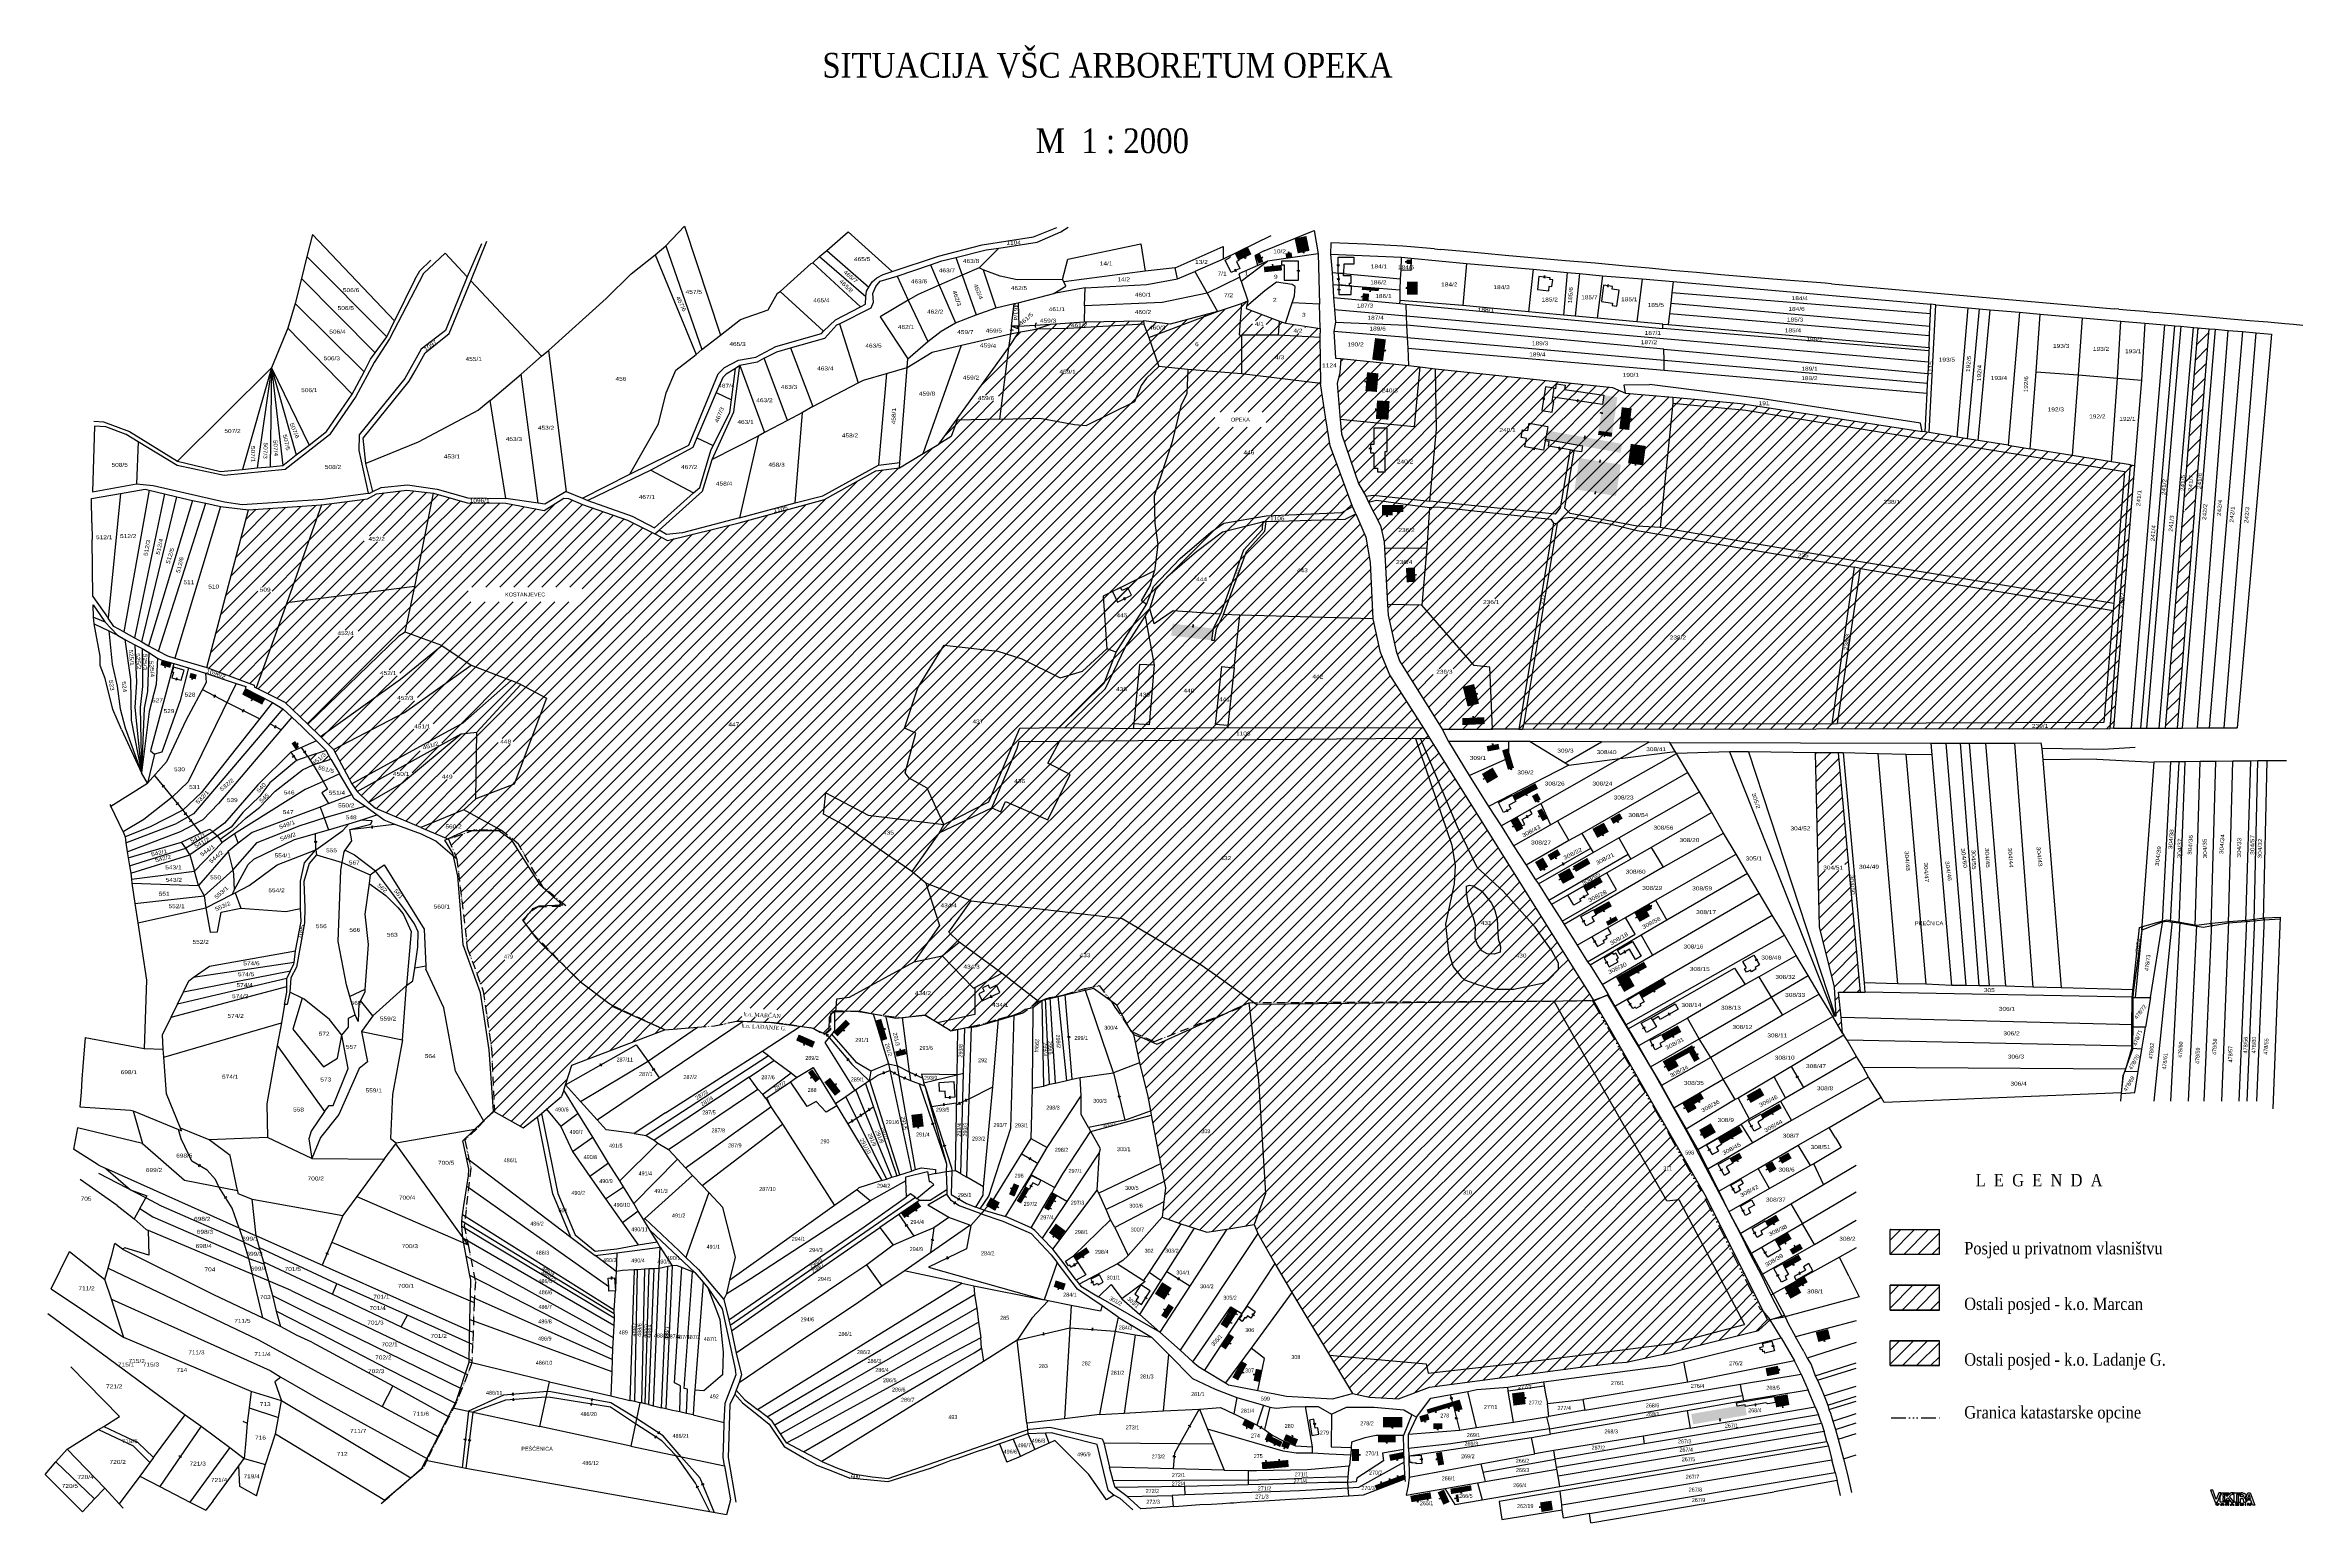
# Model space of a CAD drawing. Extents: x 5587940 to 5589766, y 5131257 to 5132452.
import ezdxf
from ezdxf.enums import TextEntityAlignment as Align

# ---------------------------------------------------------------- set-up
doc = ezdxf.new("R2010")
doc.units = 0
doc.header["$MEASUREMENT"] = 0
for name, pattern in [('ACAD_ISO14W100', [24, 12, -3, 0, -3, 0, -3, 0, -3]), ('GRANICA_KO', [11, 7, -1, 0, -1, 0, -1, 0, -1]), ('HIDDEN', [0.375, 0.25, -0.125])]:
    doc.linetypes.add(name, pattern=pattern)
for name, color, linetype in [('2', 7, 'CONTINUOUS'), ('3', 7, 'CONTINUOUS'), ('4', 7, 'CONTINUOUS'), ('5', 7, 'CONTINUOUS'), ('6', 7, 'CONTINUOUS'), ('8', 7, 'CONTINUOUS'), ('9', 7, 'CONTINUOUS'), ('GRANICAKO', 3, 'ACAD_ISO14W100'), ('LEGENDA', 7, 'CONTINUOUS'), ('SRAFLADANJE', 2, 'CONTINUOUS'), ('SRAFURA', 4, 'CONTINUOUS'), ('ZNAK', 7, 'CONTINUOUS')]:
    doc.layers.add(name, color=color, linetype=linetype)
doc.styles.get("Standard").update_dxf_attribs({"font": 'GARA.TTF', "height": 32})
doc.styles.add('TXT', font='TXT', dxfattribs={"height": 0.2})

# ---------------------------------------------------------------- blocks, each defined once
blk = doc.blocks.new('Z')
at = {"layer": '8', "color": 113, "linetype": 'CONTINUOUS'}
blk.add_lwpolyline([(-0.5, 0.75), (0.5, 0.749), (-0.5, -0.749), (0.5, -0.75)], dxfattribs=at)
blk = doc.blocks.new('ZN-NOVI')
at = {"layer": 'ZNAK', "color": 5, "linetype": 'CONTINUOUS'}
for p, q in [((-2.27, 6.52), (-0.42, 1.63)), ((-1.33, 6.52), (-2.27, 6.52)), ((0.01, 2.72), (-1.33, 6.52)), ((-0.42, 1.63), (0.46, 1.63)), ((1, 5.33), (0.01, 2.72)), ((0.46, 1.63), (1.93, 5.33)), ((1.93, 5.33), (1, 5.33)), ((1.59, 3.82), (2.19, 5.33)), ((1.59, 1.63), (1.59, 3.82)), ((5.02, 1.63), (1.59, 1.63)), ((2.19, 5.33), (5.02, 5.33)), ((2.61, 4.72), (2.61, 3.91)), ((5.02, 4.72), (2.61, 4.72)), ((2.61, 3.91), (3.11, 3.91)), ((2.61, 3.29), (2.61, 2.31)), ((3.11, 3.29), (2.61, 3.29)), ((2.61, 2.31), (5.02, 2.31)), ((3.11, 3.91), (3.11, 3.29)), ((3.26, 4.44), (3.26, 2.58)), ((4.21, 4.44), (3.26, 4.44)), ((3.26, 2.58), (4.21, 2.58)), ((5.85, 5.33), (4.21, 3.88)), ((4.21, 3.88), (4.21, 4.44)), ((4.21, 2.97), (4.66, 3.35)), ((4.21, 2.58), (4.21, 2.97)), ((4.66, 3.35), (6.06, 1.63)), ((5.02, 5.33), (5.02, 4.72)), ((5.02, 2.31), (5.02, 1.63)), ((5.29, 3.85), (7.01, 5.33)), ((7.18, 1.63), (5.29, 3.85)), ((7.01, 5.33), (5.85, 5.33)), ((6.06, 1.63), (7.18, 1.63)), ((7.32, 5.33), (6.62, 4.72)), ((7.29, 4.72), (6.62, 4.72)), ((7.29, 1.63), (7.29, 4.72)), ((8.24, 1.63), (7.29, 1.63)), ((7.32, 5.33), (9.6, 5.33)), ((8.24, 4.72), (8.24, 1.63)), ((9.6, 4.72), (8.24, 4.72)), ((9.83, 4.49), (8.88, 4.49)), ((8.88, 4.49), (8.88, 1.63)), ((8.88, 1.63), (9.83, 1.63)), ((9.6, 5.33), (9.6, 4.72)), ((9.83, 3.7), (9.83, 4.49)), ((10.3, 3.7), (9.83, 3.7)), ((9.83, 3.09), (10.3, 3.09)), ((9.83, 1.63), (9.83, 3.09)), ((10.3, 5.33), (9.96, 5.33)), ((9.96, 5.33), (9.96, 4.69)), ((9.96, 4.69), (10.3, 4.69)), ((10.64, 5.33), (10.3, 5.33)), ((10.3, 4.69), (10.38, 4.69)), ((10.38, 3.7), (10.3, 3.7)), ((11.13, 1.63), (12.05, 1.63)), ((11.89, 3.25), (12.72, 5.33)), ((12.47, 2.42), (12.24, 1.75)), ((14.01, 2.42), (12.47, 2.42)), ((12.72, 5.33), (13.73, 5.33)), ((13.73, 5.33), (15.6, 0.37)), ((14.64, 0.37), (14.01, 2.42)), ((15.6, 0.37), (14.64, 0.37))]:
    blk.add_line(p, q, dxfattribs=at)
at = {"layer": 'ZNAK', "linetype": 'CONTINUOUS'}
for p, q in [((-0.2, 1.02), (0.16, 1.02)), ((-0.12, 0.91), (0.23, 0.91)), ((-0.04, 0.81), (0.3, 0.81)), ((0.04, 0.7), (0.36, 0.7)), ((0.11, 0.6), (0.43, 0.6)), ((0.19, 0.49), (0.72, 0.49)), ((0.27, 0.38), (0.64, 0.38)), ((0.47, 0.6), (0.79, 0.6)), ((0.53, 0.7), (0.87, 0.7)), ((0.6, 0.81), (0.95, 0.81)), ((0.67, 0.91), (1.03, 0.91)), ((0.74, 1.02), (1.11, 1.02)), ((1.72, 0.36), (2.08, 0.36)), ((1.8, 0.47), (2.15, 0.47)), ((1.88, 0.57), (3.05, 0.57)), ((1.96, 0.68), (2.29, 0.68)), ((2.04, 0.78), (2.35, 0.78)), ((2.12, 0.89), (2.42, 0.89)), ((2.2, 1), (2.73, 1)), ((2.27, 1.1), (2.66, 1.1)), ((2.51, 0.89), (2.81, 0.89)), ((2.58, 0.78), (2.89, 0.78)), ((2.65, 0.68), (2.97, 0.68)), ((2.79, 0.47), (3.12, 0.47)), ((2.86, 0.36), (3.2, 0.36)), ((3.77, 1.01), (5.02, 1.01)), ((3.77, 0.9), (4.13, 0.9)), ((3.77, 0.8), (4.13, 0.8)), ((3.77, 0.69), (4.89, 0.69)), ((3.77, 0.58), (4.13, 0.58)), ((3.77, 0.48), (4.13, 0.48)), ((3.77, 0.38), (4.13, 0.38)), ((4.69, 0.8), (5.05, 0.8)), ((4.69, 0.58), (5.05, 0.58)), ((4.72, 0.48), (5.07, 0.48)), ((4.77, 0.9), (5.12, 0.9)), ((4.77, 0.38), (5.11, 0.38)), ((5.74, 0.44), (6.09, 0.44)), ((5.82, 0.54), (7.03, 0.54)), ((5.9, 0.65), (6.22, 0.65)), ((5.97, 0.76), (6.29, 0.76)), ((6.05, 0.86), (6.36, 0.86)), ((6.13, 0.96), (6.72, 0.96)), ((6.21, 1.07), (6.64, 1.07)), ((6.5, 0.86), (6.8, 0.86)), ((6.57, 0.76), (6.87, 0.76)), ((6.64, 0.65), (6.95, 0.65)), ((6.77, 0.44), (7.11, 0.44)), ((7.73, 0.4), (9.12, 0.4)), ((7.8, 1.04), (9.1, 1.04)), ((7.8, 0.51), (8.24, 0.51)), ((7.98, 1.25), (8.26, 1.25)), ((8, 0.62), (8.44, 0.62)), ((8.17, 1.15), (8.72, 1.15)), ((8.19, 0.72), (8.63, 0.72)), ((8.38, 0.83), (8.83, 0.83)), ((8.58, 0.93), (9.02, 0.93)), ((8.62, 1.25), (8.91, 1.25)), ((9.67, 1.08), (10.56, 1.08)), ((9.67, 0.98), (10.02, 0.98)), ((9.67, 0.87), (10.02, 0.87)), ((9.67, 0.76), (10.02, 0.76)), ((9.67, 0.66), (10.02, 0.66)), ((9.67, 0.55), (10.02, 0.55)), ((9.67, 0.45), (10.81, 0.45)), ((10.34, 0.98), (10.89, 0.98)), ((10.58, 0.55), (10.99, 0.55)), ((10.65, 0.87), (11.04, 0.87)), ((10.71, 0.66), (11.07, 0.66)), ((10.73, 0.76), (11.09, 0.76)), ((11.66, 1.03), (12.02, 1.03)), ((11.66, 0.92), (12.02, 0.92)), ((11.66, 0.82), (12.02, 0.82)), ((11.66, 0.71), (12.02, 0.71)), ((11.66, 0.61), (12.02, 0.61)), ((11.66, 0.5), (12.02, 0.5)), ((11.66, 0.39), (12.02, 0.39)), ((12.59, 1.03), (13.03, 1.03)), ((12.59, 0.92), (13.17, 0.92)), ((12.59, 0.82), (12.93, 0.82)), ((12.59, 0.71), (12.93, 0.71)), ((12.59, 0.61), (12.93, 0.61)), ((12.59, 0.5), (12.93, 0.5)), ((12.59, 0.39), (12.93, 0.39)), ((13, 0.82), (13.32, 0.82)), ((13.15, 0.71), (13.46, 0.71)), ((13.29, 0.61), (13.6, 0.61)), ((13.43, 0.5), (13.97, 0.5)), ((13.58, 0.39), (13.97, 0.39)), ((13.63, 1.03), (13.97, 1.03)), ((13.63, 0.92), (13.97, 0.92)), ((13.63, 0.82), (13.97, 0.82)), ((13.63, 0.71), (13.97, 0.71)), ((13.63, 0.61), (13.97, 0.61))]:
    blk.add_line(p, q, dxfattribs=at)
for points in [[(0.29, 0.36), (-0.26, 1.1), (0.1, 1.1), (0.43, 0.6), (0.44, 0.56), (0.47, 0.6), (0.79, 1.1), (1.17, 1.1), (0.62, 0.36)], [(3.14, 0.36), (2.86, 0.36), (2.76, 0.52), (2.18, 0.52), (2.08, 0.36), (1.72, 0.36), (2.27, 1.1), (2.66, 1.1), (3.2, 0.36)], [(2.26, 0.64), (2.68, 0.64), (2.47, 0.96)], [(4.6, 1.1), (3.77, 1.1), (3.77, 0.36), (4.13, 0.36), (4.13, 0.65), (4.45, 0.65), (4.48, 0.65), (4.54, 0.64), (4.58, 0.64), (4.62, 0.63), (4.64, 0.62), (4.66, 0.6), (4.69, 0.58), (4.7, 0.57), (4.71, 0.54), (4.74, 0.41), (4.74, 0.41), (4.75, 0.39), (4.77, 0.38), (4.77, 0.37), (4.79, 0.36), (5.13, 0.36), (5.12, 0.37), (5.1, 0.38), (5.09, 0.41), (5.08, 0.42), (5.08, 0.43), (5.05, 0.57), (5.05, 0.58), (5.03, 0.62), (5.01, 0.63), (5, 0.64), (4.99, 0.65), (4.96, 0.66), (4.94, 0.68), (4.94, 0.68), (4.89, 0.69), (4.87, 0.7), (4.84, 0.7), (4.8, 0.71), (4.84, 0.71), (4.87, 0.72), (4.91, 0.73), (4.94, 0.75), (5, 0.76), (5.03, 0.78), (5.06, 0.8), (5.09, 0.83), (5.1, 0.86), (5.12, 0.87), (5.12, 0.89), (5.12, 0.92), (5.1, 0.94), (5.09, 0.96), (5.06, 0.98), (5.03, 1), (5.03, 1), (5, 1.02), (4.94, 1.04), (4.91, 1.05), (4.88, 1.06), (4.86, 1.07), (4.83, 1.08), (4.8, 1.08), (4.75, 1.09), (4.7, 1.09)], [(4.55, 0.77), (4.58, 0.77), (4.64, 0.78), (4.66, 0.79), (4.7, 0.8), (4.71, 0.81), (4.75, 0.83), (4.77, 0.84), (4.77, 0.86), (4.77, 0.87), (4.77, 0.89), (4.77, 0.9), (4.75, 0.92), (4.74, 0.92), (4.71, 0.94), (4.66, 0.95), (4.64, 0.96), (4.6, 0.96), (4.55, 0.97), (4.13, 0.97), (4.13, 0.77), (4.58, 0.77)], [(7.17, 0.36), (6.62, 1.1), (6.23, 1.1), (5.68, 0.36), (6.03, 0.36), (6.15, 0.52), (6.72, 0.52), (6.82, 0.36)], [(6.22, 0.64), (6.65, 0.64), (6.43, 0.96)], [(6.22, 0.64), (6.43, 0.96), (6.65, 0.64)], [(6.22, 0.64), (6.43, 0.96), (6.65, 0.64)], [(8.24, 1.1), (7.8, 1.1), (7.8, 0.97), (8.59, 0.97), (8.62, 0.97), (8.62, 0.97), (8.65, 0.97), (7.73, 0.47), (7.73, 0.36), (9.12, 0.36), (9.12, 0.49), (8.31, 0.49), (8.24, 0.49), (8.21, 0.49), (8.2, 0.49), (9.1, 0.98), (9.1, 1.1), (8.63, 1.1), (8.92, 1.25), (8.62, 1.25), (8.45, 1.15), (8.26, 1.25), (7.98, 1.25)], [(10.32, 1.1), (9.67, 1.1), (9.67, 0.36), (10.32, 0.36), (10.45, 0.37), (10.52, 0.37), (10.58, 0.38), (10.64, 0.39), (10.67, 0.4), (10.73, 0.42), (10.77, 0.43), (10.82, 0.45), (10.88, 0.47), (10.92, 0.5), (10.95, 0.52), (10.98, 0.54), (11.01, 0.57), (11.04, 0.6), (11.05, 0.62), (11.06, 0.64), (11.07, 0.66), (11.1, 0.71), (11.1, 0.73), (11.1, 0.76), (11.07, 0.79), (11.06, 0.82), (11.05, 0.84), (11.04, 0.87), (11, 0.9), (10.97, 0.92), (10.95, 0.95), (10.89, 0.98), (10.85, 0.99), (10.82, 1.01), (10.77, 1.03), (10.72, 1.05), (10.67, 1.06), (10.62, 1.07), (10.56, 1.08), (10.47, 1.09), (10.36, 1.1)], [(10.31, 0.49), (10.02, 0.49), (10.02, 0.98), (10.31, 0.98), (10.32, 0.98), (10.39, 0.97), (10.43, 0.96), (10.48, 0.95), (10.53, 0.94), (10.58, 0.91), (10.64, 0.88), (10.68, 0.84), (10.71, 0.82), (10.72, 0.8), (10.73, 0.76), (10.73, 0.73), (10.73, 0.71), (10.72, 0.68), (10.71, 0.65), (10.69, 0.63), (10.67, 0.61), (10.64, 0.58), (10.61, 0.57), (10.56, 0.54), (10.53, 0.53), (10.5, 0.52), (10.43, 0.5), (10.38, 0.5)], [(12.02, 0.36), (12.02, 1.1), (11.66, 1.1), (11.66, 0.36)], [(12.59, 0.36), (12.93, 0.36), (12.93, 0.82), (12.92, 0.88), (13.63, 0.36), (13.97, 0.36), (13.97, 1.1), (13.63, 1.1), (13.63, 0.66), (13.64, 0.58), (12.93, 1.1), (12.59, 1.1)], [(12.59, 0.36), (12.93, 0.36), (12.93, 0.82), (12.92, 0.88), (13.63, 0.36), (13.97, 0.36), (13.97, 1.1), (13.63, 1.1), (13.63, 0.66), (13.64, 0.58), (12.93, 1.1), (12.59, 1.1)]]:
    blk.add_lwpolyline(points, close=True, dxfattribs=at)
at = {"layer": 'ZNAK', "linetype": 'HIDDEN'}
blk.add_lwpolyline([(6.22, 0.64), (6.43, 0.96), (6.65, 0.64)], close=True, dxfattribs=at)
at = {"layer": 'ZNAK', "color": 5, "linetype": 'CONTINUOUS'}
for points in [[(10.3, 3.09), (10.33, 3.09), (10.47, 3.06), (10.57, 3.03), (10.68, 2.97), (10.75, 2.92), (10.82, 2.83), (10.85, 2.77), (10.89, 2.71), (10.92, 2.54), (10.99, 1.9), (10.99, 1.86), (11.03, 1.78), (11.06, 1.72), (11.1, 1.66), (11.13, 1.63)], [(10.38, 4.69), (10.52, 4.66), (10.62, 4.64), (10.69, 4.61), (10.79, 4.55), (10.87, 4.46), (10.91, 4.43), (10.94, 4.35), (10.97, 4.29), (10.97, 4.2), (10.97, 4.14), (10.94, 4.05), (10.91, 3.97), (10.84, 3.88), (10.76, 3.82), (10.69, 3.79), (10.62, 3.76), (10.44, 3.7), (10.38, 3.7)], [(10.64, 5.33), (10.89, 5.3), (11.03, 5.28), (11.17, 5.25), (11.24, 5.22), (11.31, 5.19), (11.38, 5.16), (11.49, 5.1), (11.56, 5.04), (11.7, 4.95), (11.77, 4.87), (11.8, 4.84), (11.87, 4.75), (11.94, 4.66), (11.98, 4.52), (12.01, 4.43), (12.01, 4.31), (12.01, 4.2), (11.98, 4.11), (11.94, 4.03), (11.87, 3.85), (11.8, 3.76), (11.7, 3.65), (11.56, 3.56), (11.45, 3.5), (11.34, 3.44), (11.27, 3.41), (11.17, 3.38), (11.27, 3.35), (11.34, 3.33), (11.41, 3.29), (11.52, 3.24), (11.56, 3.21), (11.59, 3.18), (11.66, 3.12), (11.7, 3.06), (11.73, 3), (11.8, 2.92), (11.84, 2.77), (11.84, 2.68), (11.9, 1.98), (11.9, 1.96), (11.94, 1.86), (11.98, 1.75), (12.01, 1.69), (12.05, 1.63)], [(11.89, 3.25), (12.08, 3.02), (12.14, 2.8), (12.14, 2.69), (12.24, 1.75)], [(13.24, 4.64), (12.68, 3.03), (13.8, 3.03), (13.24, 4.64)]]:
    blk.add_lwpolyline(points, dxfattribs=at)
at = {"layer": 'ZNAK', "linetype": 'CONTINUOUS'}
for p in [(2.38, 0.83), (2.38, 0.83), (2.39, 0.85), (2.39, 0.84), (2.4, 0.86), (2.42, 0.89), (2.42, 0.88), (2.42, 0.87), (2.43, 0.9), (2.44, 0.92), (2.44, 0.91), (2.45, 0.94), (2.46, 0.95), (2.47, 0.96), (2.47, 0.96), (2.48, 0.95), (2.49, 0.94), (2.49, 0.92), (2.5, 0.91), (2.51, 0.9), (2.52, 0.89), (2.52, 0.88), (2.53, 0.87), (2.54, 0.86), (2.54, 0.85), (2.55, 0.84), (2.56, 0.83), (2.57, 0.82), (2.57, 0.81), (2.58, 0.8), (2.58, 0.79), (2.59, 0.77), (2.59, 0.76), (2.6, 0.76), (2.61, 0.75), (2.61, 0.73), (2.63, 0.72), (2.63, 0.71), (2.64, 0.7), (2.64, 0.69), (2.65, 0.68), (2.66, 0.67), (2.66, 0.66), (2.68, 0.65)]:
    blk.add_point(p, dxfattribs=at)

msp = doc.modelspace()

# ---------------------------------------------------------------- hatches: boundary and pattern name
at = {"layer": 'SRAFURA', "linetype": 'CONTINUOUS'}
h = msp.add_hatch(dxfattribs=at)
h.set_pattern_fill('ANSI31', color=256, scale=64, style=0)
h.paths.add_polyline_path([(5588779.9, 5132228.6), (5588753, 5132226.8), (5588740.8, 5132222.7), (5588766.7, 5132223.3), (5588828.3, 5132226.9), (5588828.1, 5132229.5)])
h.paths.add_polyline_path([(5588766.6, 5132223.7), (5588785.2, 5132223.7), (5588785.2, 5132228.5), (5588766.6, 5132228.5)], flags=24)
h = msp.add_hatch(dxfattribs=at)
h.set_pattern_fill('ANSI31', color=256, scale=64, style=0)
h.paths.add_polyline_path([(5588887.9, 5132237), (5588849.5, 5132226.8), (5588828.1, 5132229.5), (5588828.3, 5132226.9), (5588832.2, 5132215.9)])
h.paths.add_polyline_path([(5588829.4, 5132221.7), (5588848.8, 5132221.7), (5588848.8, 5132226.5), (5588829.4, 5132226.5)], flags=25)
h = msp.add_hatch(dxfattribs=at)
h.set_pattern_fill('ANSI31', color=256, scale=64, style=0)
h.paths.add_polyline_path([(5589690, 5132223.1), (5589680.8, 5132223.9), (5589669.9, 5132090.3), (5589679.4, 5132090)])
h = msp.add_hatch(dxfattribs=at)
h.set_pattern_fill('ANSI31', color=256, scale=64, style=0)
h.paths.add_polyline_path([(5589160.3, 5132175.1), (5589153.1, 5132176.1), (5589150.3, 5132156.9), (5589158.7, 5132155.7), (5589159.9, 5132164.4), (5589158.7, 5132164.6), (5589159.2, 5132167.7)])
h = msp.add_hatch(dxfattribs=at)
h.set_pattern_fill('ANSI31', color=256, scale=64, style=0)
h.paths.add_polyline_path([(5589168.6, 5132173.9), (5589169.1, 5132177.5), (5589162.1, 5132178.5), (5589161.6, 5132174.9), (5589160.3, 5132175.1), (5589159.2, 5132167.7), (5589199.3, 5132161.9), (5589200.4, 5132169.3)])
at = {"layer": 'SRAFURA'}
h = msp.add_hatch(dxfattribs=at)
h.set_pattern_fill('ANSI31', color=256, scale=64, style=0)
h.paths.add_polyline_path([(5589022.8, 5132050.7), (5589022.9, 5132045.8), (5589057.3, 5132045.9), (5589059.4, 5132078.5), (5589016.4, 5132084.5), (5589010.1, 5132082.9), (5589019.8, 5132064)])
h.paths.add_polyline_path([(5589030.8, 5132058), (5589050.8, 5132058), (5589050.8, 5132062.8), (5589030.8, 5132062.8)], flags=24)
at = {"layer": 'SRAFURA', "linetype": 'CONTINUOUS'}
h = msp.add_hatch(dxfattribs=at)
h.set_pattern_fill('ANSI31', color=256, scale=64, style=0)
h.paths.add_polyline_path([(5588820.2, 5131903.7), (5588832.5, 5131902.8), (5588836.6, 5131951), (5588824.9, 5131951.5)])
h.paths.add_polyline_path([(5588822.7, 5131924.8), (5588834.8, 5131924.8), (5588834.8, 5131929.6), (5588822.7, 5131929.6)], flags=24)
h = msp.add_hatch(dxfattribs=at)
h.set_pattern_fill('ANSI31', color=256, scale=64, style=0)
h.paths.add_polyline_path([(5588901.4, 5131949), (5588891.5, 5131949.9), (5588886.2, 5131903.1), (5588896.3, 5131902.2)])
h.paths.add_polyline_path([(5588888.1, 5131921.1), (5588898.9, 5131921.1), (5588898.9, 5131925.9), (5588888.1, 5131925.9)], flags=25)
h = msp.add_hatch(dxfattribs=at)
h.set_pattern_fill('ANSI31', color=256, scale=64, style=0)
h.paths.add_polyline_path([(5589080.1, 5131789), (5589079.2, 5131774.2), (5589072.4, 5131741.5), (5589074.7, 5131718.9), (5589078.5, 5131707), (5589085, 5131699), (5589087.6, 5131696.7), (5589099.1, 5131692.5), (5589112.6, 5131689), (5589127.6, 5131689), (5589151.8, 5131694.1), (5589155.5, 5131696.5), (5589163.6, 5131705), (5589163.6, 5131710), (5589158.4, 5131720), (5589144.8, 5131739.2), (5589119, 5131768.3), (5589097.9, 5131787.4), (5589082, 5131820.2), (5589052.2, 5131891.8), (5589047.9, 5131891.8), (5589077.3, 5131805.4)])
h.paths.add_polyline_path([(5589091.6, 5131773.2), (5589094.6, 5131772.7), (5589101.3, 5131768.6), (5589109.5, 5131758.5), (5589112.1, 5131752.6), (5589114, 5131745.6), (5589115, 5131729.8), (5589116.9, 5131723.3), (5589116.4, 5131719.1), (5589111.8, 5131717.3), (5589105.9, 5131717.5), (5589101.8, 5131720.1), (5589098.1, 5131725.1), (5589096.2, 5131730.3), (5589096.5, 5131741.2), (5589094.9, 5131746.7), (5589090.7, 5131758.6), (5589089.4, 5131767.5), (5589089.4, 5131772.3)], flags=16)
h.paths.add_polyline_path([(5589127.6, 5131713.8), (5589139.1, 5131713.8), (5589139.1, 5131718.6), (5589127.6, 5131718.6)], flags=24)
h.paths.add_polyline_path([(5589099.8, 5131740.2), (5589110.6, 5131740.2), (5589110.6, 5131745), (5589099.8, 5131745)], flags=8)
h = msp.add_hatch(dxfattribs=at)
h.set_pattern_fill('ANSI31', color=6, scale=64, style=0)
h.paths.add_polyline_path([(5588243.3, 5131819.9), (5588265.2, 5131810.6), (5588279.8, 5131817.3), (5588285.4, 5131817.3), (5588287.1, 5131817.9), (5588308.8, 5131817.3), (5588278.3, 5131834)])
h.paths.add_polyline_path([(5588260.2, 5131818.3), (5588279.6, 5131818.3), (5588279.6, 5131823.1), (5588260.2, 5131823.1)], flags=24)
h = msp.add_hatch(dxfattribs=at)
h.set_pattern_fill('ANSI31', color=256, scale=64, style=0)
h.paths.add_polyline_path([(5589101.3, 5131768.6), (5589094.6, 5131772.7), (5589091.6, 5131773.2), (5589089.4, 5131772.3), (5589089.4, 5131767.5), (5589090.7, 5131758.6), (5589094.9, 5131746.7), (5589096.5, 5131741.2), (5589096.2, 5131730.3), (5589098.1, 5131725.1), (5589101.8, 5131720.1), (5589105.9, 5131717.5), (5589111.8, 5131717.3), (5589116.4, 5131719.1), (5589116.9, 5131723.3), (5589115, 5131729.8), (5589114, 5131745.6), (5589112.1, 5131752.6), (5589109.5, 5131758.5)])
h.paths.add_polyline_path([(5589099.8, 5131740.2), (5589110.6, 5131740.2), (5589110.6, 5131745), (5589099.8, 5131745)], flags=24)

# ---------------------------------------------------------------- linework, layer by layer
at = {"layer": '2', "color": 7, "linetype": 'CONTINUOUS'}
for p, q in [((5588441.5, 5132290.2), (5588456.7, 5132306)), ((5588456.7, 5132306), (5588485.7, 5132217.9)), ((5588571.8, 5132286.5), (5588589.1, 5132301.6)), ((5588624.8, 5132269.3), (5588589.1, 5132301.6)), ((5588738.9, 5132297.5), (5588758, 5132305.1)), ((5588741.9, 5132293.1), (5588761.2, 5132301.5)), ((5588761.2, 5132301.5), (5588767.1, 5132305.2)), ((5588925.5, 5132286.1), (5588966, 5132302.5)), ((5588966, 5132302.5), (5588969.2, 5132283.8)), ((5588155.9, 5132299.2), (5588151.2, 5132281.4)), ((5588222.2, 5132229.6), (5588155.9, 5132299.2)), ((5588263.2, 5132284.3), (5588245.7, 5132267.8)), ((5588263.2, 5132284.3), (5588281, 5132265.2)), ((5588292.4, 5132291.9), (5588281, 5132265.2)), ((5588283.9, 5132261.9), (5588296.8, 5132293.9)), ((5588413.7, 5132267.6), (5588433, 5132282.8)), ((5588433, 5132282.8), (5588441.5, 5132290.2)), ((5588433, 5132282.8), (5588466.1, 5132202.4)), ((5588441.5, 5132290.2), (5588470.8, 5132206.2)), ((5588566, 5132281.6), (5588571.8, 5132286.5)), ((5588571.8, 5132286.5), (5588605.8, 5132256.7)), ((5588662.3, 5132281.9), (5588697.5, 5132291.1)), ((5588676.1, 5132280.6), (5588700.8, 5132286.8)), ((5588711, 5132288.3), (5588695.2, 5132272.3)), ((5588697.5, 5132291.1), (5588738.9, 5132297.5)), ((5588700.8, 5132286.8), (5588711, 5132288.3)), ((5588711, 5132288.3), (5588741.9, 5132293.1)), ((5588766.7, 5132279.5), (5588825.8, 5132291.7)), ((5588825.8, 5132291.7), (5588829.4, 5132269.7)), ((5588853.5, 5132272.4), (5588892.5, 5132289.6)), ((5588931.1, 5132298.2), (5588892.4, 5132279.4)), ((5588892.5, 5132289.6), (5588892.4, 5132279.4)), ((5588925.5, 5132286.1), (5588918.4, 5132282.3)), ((5588920.5, 5132274.2), (5588918.4, 5132282.3)), ((5588969.2, 5132283.8), (5588928.3, 5132277.8)), ((5588969.2, 5132283.8), (5588970.4, 5132243.1)), ((5588979.5, 5132292.6), (5588979.3, 5132283.3)), ((5588979.3, 5132283.3), (5588980.6, 5132268.5)), ((5588979.3, 5132283.3), (5589036.7, 5132280.9)), ((5589008.1, 5132291.4), (5588979.5, 5132292.6)), ((5589037.7, 5132289.9), (5589008.1, 5132291.4)), ((5589063.3, 5132287.7), (5589037.7, 5132289.9)), ((5589063.3, 5132287.7), (5589068.3, 5132287.2)), ((5589083.9, 5132285.8), (5589068.3, 5132287.2)), ((5589104.1, 5132284), (5589083.9, 5132285.8)), ((5589120.5, 5132282.4), (5589104.1, 5132284)), ((5589169.5, 5132278.1), (5589120.5, 5132282.4)), ((5588151.2, 5132281.4), (5588146.8, 5132263.8)), ((5588215.9, 5132216.5), (5588151.2, 5132281.4)), ((5588245.7, 5132267.8), (5588218.2, 5132215)), ((5588238.7, 5132262.8), (5588242.5, 5132269.9)), ((5588242.5, 5132269.9), (5588251.5, 5132278.7)), ((5588281, 5132265.2), (5588263.5, 5132221.7)), ((5588393.3, 5132247.7), (5588413.7, 5132267.6)), ((5588534, 5132253.1), (5588559.2, 5132275.8)), ((5588559.2, 5132275.8), (5588560.5, 5132276.5)), ((5588560.5, 5132276.5), (5588566, 5132281.6)), ((5588560.5, 5132276.5), (5588599.2, 5132240.9)), ((5588566, 5132281.6), (5588603.5, 5132249.1)), ((5588608.6, 5132261), (5588612.3, 5132264.2)), ((5588612.3, 5132264.2), (5588617.4, 5132267)), ((5588615.1, 5132261.5), (5588628.7, 5132265.7)), ((5588617.4, 5132267), (5588624.8, 5132269.3)), ((5588624.8, 5132269.3), (5588662.3, 5132281.9)), ((5588628.7, 5132265.7), (5588655.8, 5132274.9)), ((5588628.7, 5132265.7), (5588637.7, 5132246.1)), ((5588655.8, 5132274.9), (5588664.8, 5132277.9)), ((5588655.8, 5132274.9), (5588662.8, 5132258.4)), ((5588681.2, 5132266.4), (5588662.8, 5132258.4)), ((5588664.8, 5132277.9), (5588676.1, 5132280.6)), ((5588676.1, 5132280.6), (5588681.2, 5132266.4)), ((5588695.2, 5132272.3), (5588681.2, 5132266.4)), ((5588681.2, 5132266.4), (5588692.6, 5132234.3)), ((5588698.2, 5132270.7), (5588695.2, 5132272.3)), ((5588712.1, 5132265.5), (5588698.2, 5132270.7)), ((5588698.2, 5132270.7), (5588708.5, 5132239.9)), ((5588725.9, 5132262.7), (5588712.1, 5132265.5)), ((5588762.5, 5132262.8), (5588766.7, 5132279.5)), ((5588829.4, 5132269.7), (5588763.5, 5132261)), ((5588853.5, 5132272.4), (5588829.4, 5132269.7)), ((5588855.4, 5132263.6), (5588853.5, 5132272.4)), ((5588855.4, 5132263.6), (5588869.6, 5132269.4)), ((5588892.4, 5132279.4), (5588869.6, 5132269.4)), ((5588869.6, 5132269.4), (5588879.5, 5132251.9)), ((5588905.9, 5132264.7), (5588879.5, 5132251.9)), ((5588920.5, 5132274.2), (5588905.1, 5132267.4)), ((5588905.1, 5132267.4), (5588905.9, 5132264.7)), ((5588907.1, 5132261.7), (5588905.9, 5132264.7)), ((5588907.1, 5132261.7), (5588928.3, 5132277.8)), ((5588928.3, 5132277.8), (5588920.5, 5132274.2)), ((5588980.6, 5132268.5), (5588981.2, 5132259)), ((5588980.6, 5132268.5), (5589035.8, 5132263.4)), ((5589035.8, 5132263.4), (5589036.4, 5132270.4)), ((5589036.4, 5132270.4), (5589036.7, 5132280.9)), ((5589044.3, 5132270.2), (5589036.4, 5132270.4)), ((5589036.7, 5132280.9), (5589044.4, 5132280.2)), ((5589044.4, 5132280.2), (5589044.3, 5132270.2)), ((5589044.4, 5132280.2), (5589089.4, 5132275.9)), ((5589089.4, 5132275.9), (5589086.3, 5132241.8)), ((5589089.4, 5132275.9), (5589143.2, 5132271.2)), ((5589143.2, 5132271.2), (5589139.5, 5132236.8)), ((5589143.2, 5132271.2), (5589170.6, 5132268.6)), ((5589170.6, 5132268.6), (5589167.7, 5132234.2)), ((5589193.3, 5132276.1), (5589169.5, 5132278.1)), ((5589170.6, 5132268.6), (5589180.6, 5132267.7)), ((5589180.6, 5132267.7), (5589177.1, 5132233.2)), ((5589180.6, 5132267.7), (5589199.4, 5132266)), ((5589217.8, 5132273.6), (5589193.3, 5132276.1)), ((5589199.4, 5132266), (5589195.1, 5132231.6)), ((5589199.4, 5132266), (5589231.3, 5132263.5)), ((5589237, 5132272.2), (5589217.8, 5132273.6)), ((5589255.1, 5132270.3), (5589237, 5132272.2)), ((5589275.4, 5132268.7), (5589255.1, 5132270.3)), ((5589294.9, 5132266.8), (5589275.4, 5132268.7)), ((5589337.1, 5132263.1), (5589294.9, 5132266.8)), ((5588146.8, 5132263.8), (5588141.7, 5132243.6)), ((5588146.8, 5132263.8), (5588206.4, 5132203.6)), ((5588238.7, 5132262.8), (5588222.2, 5132229.6)), ((5588266.4, 5132219.2), (5588283.9, 5132261.9)), ((5588283.9, 5132261.9), (5588341, 5132201)), ((5588346.7, 5132205.5), (5588393.3, 5132247.7)), ((5588524.3, 5132238.5), (5588532, 5132251.8)), ((5588532, 5132251.8), (5588534, 5132253.1)), ((5588534, 5132253.1), (5588569.2, 5132221.1)), ((5588603.2, 5132242.9), (5588603.5, 5132249.1)), ((5588603.5, 5132249.1), (5588604, 5132253.5)), ((5588604, 5132253.5), (5588605.8, 5132256.7)), ((5588605.8, 5132256.7), (5588608.6, 5132261)), ((5588609.1, 5132251.5), (5588611.6, 5132257.2)), ((5588609.5, 5132244.7), (5588609.1, 5132251.5)), ((5588611.6, 5132257.2), (5588615.1, 5132261.5)), ((5588637.7, 5132246.1), (5588614.9, 5132232.8)), ((5588645.6, 5132250.8), (5588637.7, 5132246.1)), ((5588637.7, 5132246.1), (5588653.5, 5132212.7)), ((5588662.8, 5132258.4), (5588645.6, 5132250.8)), ((5588662.8, 5132258.4), (5588676, 5132227.8)), ((5588762.5, 5132262.8), (5588725.9, 5132262.7)), ((5588726.7, 5132244.1), (5588755.6, 5132251.7)), ((5588755.6, 5132251.7), (5588765.3, 5132257.5)), ((5588780.9, 5132256.1), (5588755.6, 5132251.7)), ((5588763.5, 5132261), (5588762.5, 5132262.8)), ((5588765.3, 5132257.5), (5588763.5, 5132261)), ((5588780.4, 5132241.7), (5588780.9, 5132256.1)), ((5588780.9, 5132256.1), (5588830.7, 5132258.8)), ((5588830.7, 5132258.8), (5588855.4, 5132263.6)), ((5588879.5, 5132251.9), (5588843, 5132244.3)), ((5588879.5, 5132251.9), (5588887.9, 5132237)), ((5588907.1, 5132261.7), (5588912.5, 5132245.6)), ((5588926.1, 5132253.9), (5588911.4, 5132241)), ((5588935.7, 5132260.9), (5588926.1, 5132253.9)), ((5588948.4, 5132259), (5588935.7, 5132260.9)), ((5588948.3, 5132244.2), (5588950.2, 5132249.6)), ((5588950.7, 5132257.3), (5588948.4, 5132259)), ((5588950.2, 5132249.6), (5588950.7, 5132257.3)), ((5588981.2, 5132259), (5588981.7, 5132248.4)), ((5588981.2, 5132259), (5589035.5, 5132254.5)), ((5588981.7, 5132248.4), (5588982.5, 5132238.8)), ((5588981.7, 5132248.4), (5589035.3, 5132243.4)), ((5589035.3, 5132243.4), (5589035.5, 5132245.9)), ((5589035.5, 5132254.5), (5589035.8, 5132263.4)), ((5589035.5, 5132245.9), (5589035.5, 5132254.5)), ((5589086.3, 5132241.8), (5589035.5, 5132245.9)), ((5589231.3, 5132263.5), (5589227.1, 5132228.8)), ((5589231.3, 5132263.5), (5589256.5, 5132261.2)), ((5589255.5, 5132252.2), (5589254.5, 5132243.8)), ((5589256.5, 5132261.2), (5589255.5, 5132252.2)), ((5589464.6, 5132235.3), (5589255.5, 5132252.2)), ((5589256.5, 5132261.2), (5589465, 5132242.9)), ((5589379.4, 5132259.9), (5589337.1, 5132263.1)), ((5589384.6, 5132259.3), (5589379.4, 5132259.9)), ((5589384.6, 5132259.3), (5589613.2, 5132239.2)), ((5588141.7, 5132243.6), (5588135.9, 5132223.6)), ((5588197.5, 5132188.4), (5588141.7, 5132243.6)), ((5588215.9, 5132216.5), (5588222.2, 5132229.6)), ((5588485.7, 5132217.9), (5588502.1, 5132230.6)), ((5588502.1, 5132230.6), (5588524.3, 5132238.5)), ((5588569.2, 5132221.1), (5588578.8, 5132230.2)), ((5588578.8, 5132230.2), (5588599.2, 5132240.9)), ((5588582.2, 5132227.2), (5588607.7, 5132239.9)), ((5588599.2, 5132240.9), (5588603.2, 5132242.9)), ((5588607.7, 5132239.9), (5588609.5, 5132244.7)), ((5588614.9, 5132232.8), (5588637.3, 5132198.8)), ((5588664.2, 5132221.1), (5588676, 5132227.8)), ((5588676, 5132227.8), (5588692.6, 5132234.3)), ((5588692.6, 5132234.3), (5588708.5, 5132239.9)), ((5588708.5, 5132239.9), (5588723.4, 5132243.6)), ((5588721.1, 5132225.1), (5588723.4, 5132243.6)), ((5588723.4, 5132243.6), (5588726.7, 5132244.1)), ((5588726.7, 5132244.1), (5588727.2, 5132225.2)), ((5588753, 5132226.8), (5588779.9, 5132228.6)), ((5588780.4, 5132241.7), (5588779.9, 5132228.6)), ((5588779.9, 5132228.6), (5588828.1, 5132229.5)), ((5588843, 5132244.3), (5588780.4, 5132241.7)), ((5588828.1, 5132229.5), (5588828.3, 5132226.9)), ((5588849.5, 5132226.8), (5588828.1, 5132229.5)), ((5588832.2, 5132215.9), (5588887.9, 5132237)), ((5588887.9, 5132237), (5588849.5, 5132226.8)), ((5588887.9, 5132237), (5588907.2, 5132243.5)), ((5588907.2, 5132243.5), (5588905.5, 5132218.2)), ((5588907.2, 5132243.5), (5588912.5, 5132245.6)), ((5588911.4, 5132241), (5588911.1, 5132239.5)), ((5588911.1, 5132239.5), (5588937.9, 5132229.2)), ((5588912.5, 5132245.6), (5588911.4, 5132241)), ((5588937.1, 5132217.9), (5588937.9, 5132229.2)), ((5588937.9, 5132229.2), (5588942.8, 5132227.6)), ((5588942.8, 5132227.6), (5588948.3, 5132244.2)), ((5588942.8, 5132227.6), (5588970.8, 5132223.2)), ((5588970.4, 5132243.1), (5588948.3, 5132244.2)), ((5588970.8, 5132223.2), (5588970.4, 5132243.1)), ((5588983.2, 5132228.4), (5588981.9, 5132220.9)), ((5588982.5, 5132238.8), (5588983.2, 5132228.4)), ((5588982.5, 5132238.8), (5589040.5, 5132233.5)), ((5588983.2, 5132228.4), (5589040.8, 5132226.1)), ((5589035.3, 5132243.4), (5589040.1, 5132243)), ((5589040.1, 5132243), (5589248.2, 5132223.3)), ((5589040.1, 5132243), (5589040.5, 5132233.5)), ((5589040.5, 5132233.5), (5589040.8, 5132226.1)), ((5589040.5, 5132233.5), (5589462.9, 5132196.3)), ((5589139.5, 5132236.8), (5589086.3, 5132241.8)), ((5589167.7, 5132234.2), (5589139.5, 5132236.8)), ((5589177.1, 5132233.2), (5589167.7, 5132234.2)), ((5589195.1, 5132231.6), (5589177.1, 5132233.2)), ((5589227.1, 5132228.8), (5589195.1, 5132231.6)), ((5589248.2, 5132226.9), (5589227.1, 5132228.8)), ((5589253.5, 5132235.4), (5589252.4, 5132226.6)), ((5589254.5, 5132243.8), (5589253.5, 5132235.4)), ((5589253.5, 5132235.4), (5589463.9, 5132217.6)), ((5589254.5, 5132243.8), (5589464.2, 5132225.3)), ((5589463.5, 5132139.1), (5589468.9, 5132242.4)), ((5589464.2, 5132225.3), (5589464.6, 5132235.3)), ((5589464.6, 5132235.3), (5589465, 5132242.9)), ((5589468.9, 5132242.4), (5589465, 5132242.9)), ((5589468.9, 5132242.4), (5589495.2, 5132240.1)), ((5589486.2, 5132135.5), (5589495.2, 5132240.1)), ((5589504, 5132239.3), (5589494.2, 5132134.2)), ((5589495.2, 5132240.1), (5589504, 5132239.3)), ((5589503.2, 5132132.8), (5589513, 5132238.5)), ((5589504, 5132239.3), (5589513, 5132238.5)), ((5589513, 5132238.5), (5589536.7, 5132236.5)), ((5589536.7, 5132236.5), (5589527.5, 5132128.9)), ((5589536.7, 5132236.5), (5589553.3, 5132235)), ((5589550.1, 5132188.4), (5589553.3, 5132235)), ((5589553.3, 5132235), (5589587.4, 5132232)), ((5589587.4, 5132232), (5589584.1, 5132185.9)), ((5589587.4, 5132232), (5589618.5, 5132229.3)), ((5589616.9, 5132239), (5589613.2, 5132239.2)), ((5589615.8, 5132183.1), (5589618.5, 5132229.3)), ((5589616.9, 5132239), (5589626.3, 5132238.2)), ((5589618.5, 5132229.3), (5589638, 5132227.6)), ((5589626.3, 5132238.2), (5589637.6, 5132237.2)), ((5589638, 5132227.6), (5589635.2, 5132181.4)), ((5589637.6, 5132237.2), (5589644.6, 5132236.6)), ((5589638, 5132227.6), (5589653.8, 5132226.3)), ((5589644.6, 5132236.6), (5589649.7, 5132236.2)), ((5589649.7, 5132236.2), (5589655.2, 5132235.7)), ((5589655.2, 5132235.7), (5589659.5, 5132235.4)), ((5589659.5, 5132235.4), (5589668.6, 5132234.6)), ((5589668.6, 5132234.6), (5589677.2, 5132233.8)), ((5589677.2, 5132233.8), (5589684.4, 5132233.2)), ((5589684.4, 5132233.2), (5589692.7, 5132232.5)), ((5589692.7, 5132232.5), (5589707.4, 5132231.2)), ((5589707.4, 5132231.2), (5589722.7, 5132229.9)), ((5589722.7, 5132229.9), (5589730, 5132229.2)), ((5589730, 5132229.2), (5589737.6, 5132228.6)), ((5589737.6, 5132228.6), (5589751.3, 5132227.4)), ((5588135.9, 5132223.6), (5588122.5, 5132191.5)), ((5588135.9, 5132223.6), (5588188, 5132170.1)), ((5588218.2, 5132215), (5588205.6, 5132195.7)), ((5588206.4, 5132203.6), (5588215.9, 5132216.5)), ((5588263.5, 5132221.7), (5588243.7, 5132206.6)), ((5588247, 5132203.7), (5588266.4, 5132219.2)), ((5588470.8, 5132206.2), (5588485.7, 5132217.9)), ((5588530.5, 5132208.7), (5588567.4, 5132219.3)), ((5588542.4, 5132207.6), (5588570.2, 5132215.4)), ((5588567.4, 5132219.3), (5588569.2, 5132221.1)), ((5588570.2, 5132215.4), (5588580, 5132226.4)), ((5588580, 5132226.4), (5588582.2, 5132227.2)), ((5588582.2, 5132227.2), (5588597.3, 5132179.4)), ((5588637.3, 5132198.8), (5588653.5, 5132212.7)), ((5588649.8, 5132122.3), (5588680.8, 5132209.8)), ((5588653.5, 5132212.7), (5588664.2, 5132221.1)), ((5588657, 5132204.3), (5588680.8, 5132209.8)), ((5588680.8, 5132209.8), (5588720.4, 5132219.1)), ((5588718.7, 5132207.7), (5588727.2, 5132220.4)), ((5588720.4, 5132219.1), (5588718.7, 5132207.7)), ((5588721.1, 5132225.1), (5588720.4, 5132219.1)), ((5588720.4, 5132219.1), (5588727.2, 5132220.4)), ((5588727.2, 5132225.2), (5588721.1, 5132225.1)), ((5588727.2, 5132222.7), (5588721.1, 5132225.1)), ((5588727.2, 5132225.2), (5588753, 5132226.8)), ((5588727.2, 5132222.7), (5588727.2, 5132225.2)), ((5588727.2, 5132220.4), (5588727.2, 5132222.7)), ((5588727.2, 5132220.4), (5588740.8, 5132222.7)), ((5588740.8, 5132222.7), (5588753, 5132226.8)), ((5588766.7, 5132223.3), (5588740.8, 5132222.7)), ((5588828.3, 5132226.9), (5588766.7, 5132223.3)), ((5588828.3, 5132226.9), (5588832.2, 5132215.9)), ((5588832.2, 5132215.9), (5588840.4, 5132192.5)), ((5588905.5, 5132218.2), (5588907.4, 5132218)), ((5588907.4, 5132218), (5588907.4, 5132186.6)), ((5588937.1, 5132217.9), (5588907.4, 5132218)), ((5588970.6, 5132216), (5588937.1, 5132217.9)), ((5588970.8, 5132223.2), (5588970.6, 5132216)), ((5588970.6, 5132216), (5588971.1, 5132178.8)), ((5588981.9, 5132220.9), (5588982.5, 5132212.4)), ((5589041.4, 5132216.1), (5588981.9, 5132220.9)), ((5588982.5, 5132212.4), (5588983.4, 5132199.3)), ((5589040.8, 5132226.1), (5589041.4, 5132216.1)), ((5589248.9, 5132206.6), (5589040.8, 5132226.1)), ((5589041.4, 5132216.1), (5589041.7, 5132207.5)), ((5589041.4, 5132216.1), (5589249.1, 5132197.7)), ((5589248.2, 5132223.3), (5589248.2, 5132226.9)), ((5589248.2, 5132226.9), (5589252.4, 5132226.6)), ((5589463.4, 5132205.3), (5589248.2, 5132223.3)), ((5589252.4, 5132226.6), (5589463.5, 5132208)), ((5589463.5, 5132208), (5589463.9, 5132217.6)), ((5589463.9, 5132217.6), (5589464.2, 5132225.3)), ((5589653.8, 5132226.3), (5589627, 5131900.1)), ((5589634.7, 5131900.1), (5589662.4, 5132225.5)), ((5589667, 5132225.1), (5589639.4, 5131900.1)), ((5589649.6, 5131900.2), (5589677.3, 5132224.2)), ((5589653.8, 5132226.3), (5589662.4, 5132225.5)), ((5589680.8, 5132223.9), (5589654.5, 5131900.2)), ((5589662.4, 5132225.5), (5589667, 5132225.1)), ((5589664.3, 5131900.2), (5589690, 5132223.1)), ((5589667, 5132225.1), (5589677.3, 5132224.2)), ((5589694.9, 5132222.7), (5589668.2, 5131900.2)), ((5589677.3, 5132224.2), (5589680.8, 5132223.9)), ((5589680.6, 5131900.3), (5589705.3, 5132221.8)), ((5589680.8, 5132223.9), (5589690, 5132223.1)), ((5589690, 5132223.1), (5589694.9, 5132222.7)), ((5589716.9, 5132220.8), (5589690, 5131900.3)), ((5589694.9, 5132222.7), (5589705.3, 5132221.8)), ((5589702.1, 5131900.4), (5589728, 5132219.8)), ((5589705.3, 5132221.8), (5589716.9, 5132220.8)), ((5589740.5, 5132218.7), (5589712.7, 5131900.4)), ((5589716.9, 5132220.8), (5589728, 5132219.8)), ((5589728, 5132219.8), (5589740.5, 5132218.7)), ((5589751.3, 5132227.4), (5589758.4, 5132226.8)), ((5589758.4, 5132226.8), (5589765.8, 5132226.1)), ((5588122.5, 5132191.5), (5588046.5, 5132116)), ((5588122.5, 5132191.5), (5588099.2, 5132109.4)), ((5588122.5, 5132191.5), (5588110.9, 5132110.7)), ((5588122.5, 5132191.5), (5588121.6, 5132111.5)), ((5588122.5, 5132191.5), (5588131.9, 5132112.5)), ((5588122.5, 5132191.5), (5588142.6, 5132121.1)), ((5588122.5, 5132191.5), (5588153, 5132129)), ((5588205.6, 5132195.7), (5588190.9, 5132168.3)), ((5588197.5, 5132188.4), (5588202.6, 5132198.4)), ((5588202.6, 5132198.4), (5588206.4, 5132203.6)), ((5588243.7, 5132206.6), (5588230.5, 5132183)), ((5588238.8, 5132189.1), (5588247, 5132203.7)), ((5588324.7, 5132186.4), (5588341, 5132201)), ((5588341, 5132201), (5588346.7, 5132205.5)), ((5588346.7, 5132205.5), (5588361.1, 5132091.5)), ((5588449.8, 5132189.5), (5588466.1, 5132202.4)), ((5588466.1, 5132202.4), (5588470.8, 5132206.2)), ((5588483.9, 5132186.7), (5588489.1, 5132191.8)), ((5588489.1, 5132191.8), (5588500.3, 5132197.7)), ((5588497.9, 5132191), (5588490.5, 5132186.5)), ((5588494.7, 5132165.5), (5588497.9, 5132191)), ((5588496.6, 5132156), (5588501.4, 5132193.3)), ((5588501.4, 5132193.3), (5588497.9, 5132191)), ((5588500.3, 5132197.7), (5588514.5, 5132200.2)), ((5588515.4, 5132196.1), (5588501.4, 5132193.3)), ((5588501.4, 5132193.3), (5588521.5, 5132139.1)), ((5588514.5, 5132200.2), (5588530.5, 5132208.7)), ((5588521.2, 5132199.2), (5588515.4, 5132196.1)), ((5588521.2, 5132199.2), (5588531.3, 5132204.5)), ((5588540.1, 5132148.8), (5588521.2, 5132199.2)), ((5588531.3, 5132204.5), (5588542.4, 5132207.6)), ((5588542.4, 5132207.6), (5588560.5, 5132160.1)), ((5588620.1, 5132186.9), (5588636.7, 5132191.8)), ((5588630.8, 5132114.9), (5588636.7, 5132191.8)), ((5588636.7, 5132191.8), (5588657, 5132204.3)), ((5588636.7, 5132191.8), (5588637.3, 5132198.8)), ((5588662.5, 5132129.7), (5588718.7, 5132207.7)), ((5588718.7, 5132207.7), (5588711.4, 5132149.9)), ((5588840.4, 5132192.5), (5588830.4, 5132183.1)), ((5588863.9, 5132190.2), (5588840.4, 5132192.5)), ((5588983.4, 5132199.3), (5588987.5, 5132199.1)), ((5588987.5, 5132199.1), (5588986.8, 5132187.8)), ((5588987.5, 5132199.1), (5589042.5, 5132193.3)), ((5589041.7, 5132207.5), (5589042.5, 5132193.3)), ((5589041.7, 5132207.5), (5589249.2, 5132189.6)), ((5589042.5, 5132193.3), (5589051.6, 5132192.3)), ((5589051.6, 5132192.3), (5589047, 5132143.9)), ((5589051.6, 5132192.3), (5589064.3, 5132190.8)), ((5589248.9, 5132206.6), (5589462.4, 5132187)), ((5589249.1, 5132197.7), (5589248.9, 5132206.6)), ((5589249.1, 5132197.7), (5589462, 5132179.2)), ((5589249.2, 5132189.6), (5589249.1, 5132197.7)), ((5589462.9, 5132196.3), (5589462.4, 5132187)), ((5589463.4, 5132205.3), (5589462.9, 5132196.3)), ((5589463.5, 5132208), (5589463.4, 5132205.3)), ((5588188, 5132170.1), (5588197.5, 5132188.4)), ((5588230.5, 5132183), (5588193.6, 5132137.3)), ((5588196.7, 5132134.7), (5588234.1, 5132180.7)), ((5588234.1, 5132180.7), (5588238.8, 5132189.1)), ((5588299.4, 5132165), (5588324.7, 5132186.4)), ((5588338.3, 5132082), (5588324.7, 5132186.4)), ((5588441.9, 5132171.3), (5588449.8, 5132189.5)), ((5588460.1, 5132129), (5588483.9, 5132186.7)), ((5588487.7, 5132183.7), (5588482.2, 5132171.6)), ((5588490.5, 5132186.5), (5588487.7, 5132183.7)), ((5588560.5, 5132160.1), (5588597.3, 5132179.4)), ((5588597.3, 5132179.4), (5588601.4, 5132181.5)), ((5588601.4, 5132181.5), (5588620.1, 5132186.9)), ((5588620.1, 5132186.9), (5588613.7, 5132112.8)), ((5588826.1, 5132177.3), (5588820.8, 5132164)), ((5588830.4, 5132183.1), (5588826.1, 5132177.3)), ((5588863.9, 5132190.2), (5588863, 5132170.8)), ((5588907.4, 5132186.6), (5588863.9, 5132190.2)), ((5588971.1, 5132178.8), (5588907.4, 5132186.6)), ((5588975.3, 5132151.9), (5588971.1, 5132178.8)), ((5588986.8, 5132187.8), (5588984.8, 5132178.7)), ((5588984.8, 5132178.7), (5588987.2, 5132149.6)), ((5589064.3, 5132190.8), (5589207.3, 5132175.5)), ((5589065.1, 5132142), (5589064.3, 5132190.8)), ((5589207.3, 5132175.5), (5589217.8, 5132171)), ((5589216.9, 5132177.7), (5589237.2, 5132178)), ((5589217.8, 5132171), (5589216.9, 5132177.7)), ((5589328.6, 5132166.4), (5589237.2, 5132178)), ((5589249.2, 5132189.6), (5589461.6, 5132171.1)), ((5589462, 5132179.2), (5589461.6, 5132171.1)), ((5589462.4, 5132187), (5589462, 5132179.2)), ((5589545.2, 5132126.1), (5589550.1, 5132188.4)), ((5589550.1, 5132188.4), (5589584.1, 5132185.9)), ((5589584.1, 5132185.9), (5589579.2, 5132120.6)), ((5589584.1, 5132185.9), (5589615.8, 5132183.1)), ((5589611.1, 5132115.5), (5589615.8, 5132183.1)), ((5589615.8, 5132183.1), (5589635.2, 5132181.4)), ((5589635.2, 5132181.4), (5589629.7, 5132112.5)), ((5588167.2, 5132139.9), (5588188, 5132170.1)), ((5588190.9, 5132168.3), (5588169.5, 5132137.4)), ((5588290.1, 5132157.3), (5588241.3, 5132131.5)), ((5588299.4, 5132165), (5588290.1, 5132157.3)), ((5588312.1, 5132085.9), (5588299.4, 5132165)), ((5588435.7, 5132146.1), (5588441.9, 5132171.3)), ((5588482.2, 5132171.6), (5588466.7, 5132134.9)), ((5588479.1, 5132117.5), (5588496.6, 5132156)), ((5588479.8, 5132128.6), (5588493.4, 5132155.3)), ((5588482.2, 5132171.6), (5588494.7, 5132165.5)), ((5588493.4, 5132155.3), (5588494.7, 5132165.5)), ((5588552.2, 5132155.3), (5588540.1, 5132148.8)), ((5588546.1, 5132082.3), (5588552.2, 5132155.3)), ((5588560.5, 5132160.1), (5588552.2, 5132155.3)), ((5588820.8, 5132164), (5588781.9, 5132145)), ((5588858.3, 5132160.7), (5588850.9, 5132130.8)), ((5588863, 5132170.8), (5588858.3, 5132160.7)), ((5589217.8, 5132171), (5589256.3, 5132167.8)), ((5589256.1, 5132163), (5589245.9, 5132062.3)), ((5589256.3, 5132167.8), (5589256.1, 5132163)), ((5589256.1, 5132163), (5589315.2, 5132157.3)), ((5589256.3, 5132167.8), (5589311.3, 5132162.7)), ((5589311.3, 5132162.7), (5589457.8, 5132140)), ((5589315.2, 5132157.3), (5589621.5, 5132107.8)), ((5589456.6, 5132146.8), (5589328.6, 5132166.4)), ((5589461.6, 5132171.1), (5589460, 5132139.7)), ((5587979.4, 5132144.2), (5587977.7, 5132091.3)), ((5587979, 5132148.3), (5587986.6, 5132147.7)), ((5587988.6, 5132143.7), (5587979.4, 5132144.2)), ((5587986.6, 5132147.7), (5588007.7, 5132140.1)), ((5588005.1, 5132137.7), (5587988.6, 5132143.7)), ((5588014.9, 5132131.6), (5588005.1, 5132137.7)), ((5588007.7, 5132140.1), (5588046.5, 5132116)), ((5588169.5, 5132137.4), (5588133.8, 5132109.3)), ((5588153, 5132129), (5588167.2, 5132139.9)), ((5588193.6, 5132137.3), (5588193.2, 5132124.6)), ((5588412.4, 5132105.6), (5588435.7, 5132146.1)), ((5588516.3, 5132136.3), (5588479.1, 5132117.5)), ((5588516.3, 5132136.3), (5588501.2, 5132070.2)), ((5588521.5, 5132139.1), (5588516.3, 5132136.3)), ((5588540.1, 5132148.8), (5588521.5, 5132139.1)), ((5588677.4, 5132149.3), (5588672.5, 5132135.9)), ((5588711.4, 5132149.9), (5588677.4, 5132149.3)), ((5588711.4, 5132149.9), (5588744.1, 5132150.8)), ((5588744.1, 5132150.8), (5588772.2, 5132145.7)), ((5588772.2, 5132145.7), (5588781.9, 5132145)), ((5588978.9, 5132128.5), (5588975.3, 5132151.9)), ((5588987.2, 5132149.6), (5588988.2, 5132138.1)), ((5589047, 5132143.9), (5588987.2, 5132149.6)), ((5588988.2, 5132138.1), (5589001.9, 5132098)), ((5589059.6, 5132083.6), (5589065.1, 5132142)), ((5589457.8, 5132140), (5589456.6, 5132146.8)), ((5589460, 5132139.7), (5589457.8, 5132140)), ((5589463.5, 5132139.1), (5589460, 5132139.7)), ((5589486.2, 5132135.5), (5589463.5, 5132139.1)), ((5588014.9, 5132131.6), (5588013.4, 5132097.6)), ((5588046.4, 5132112.4), (5588014.9, 5132131.6)), ((5588131.9, 5132112.5), (5588142.6, 5132121.1)), ((5588142.6, 5132121.1), (5588153, 5132129)), ((5588193.2, 5132124.6), (5588200.9, 5132090.2)), ((5588198.9, 5132114.2), (5588196.7, 5132134.7)), ((5588241.3, 5132131.5), (5588198.9, 5132114.2)), ((5588412.4, 5132105.6), (5588460.1, 5132129)), ((5588463.5, 5132127), (5588429.5, 5132108.7)), ((5588466.7, 5132134.9), (5588463.5, 5132127)), ((5588466.7, 5132134.9), (5588479.8, 5132128.6)), ((5588469, 5132094.8), (5588478, 5132124.6)), ((5588478, 5132124.6), (5588479.8, 5132128.6)), ((5588630.7, 5132110.7), (5588649.8, 5132122.3)), ((5588649.8, 5132122.3), (5588662.5, 5132129.7)), ((5588672.5, 5132135.9), (5588662.5, 5132129.7)), ((5588850.9, 5132130.8), (5588836.5, 5132087.6)), ((5588997.1, 5132079.4), (5588978.9, 5132128.5)), ((5589173.2, 5132125.1), (5589165.1, 5132078.4)), ((5589168.8, 5132078.1), (5589176.3, 5132124.5)), ((5589173.2, 5132125.1), (5589176.3, 5132124.5)), ((5589494.2, 5132134.2), (5589486.2, 5132135.5)), ((5589503.2, 5132132.8), (5589494.2, 5132134.2)), ((5589527.5, 5132128.9), (5589503.2, 5132132.8)), ((5589527.5, 5132128.9), (5589545.2, 5132126.1)), ((5589579.2, 5132120.6), (5589545.2, 5132126.1)), ((5589611.1, 5132115.5), (5589579.2, 5132120.6)), ((5588084.3, 5132104.4), (5588046.4, 5132112.4)), ((5588046.5, 5132116), (5588081.5, 5132107.8)), ((5588081.5, 5132107.8), (5588099.2, 5132109.4)), ((5588133.8, 5132109.3), (5588084.3, 5132104.4)), ((5588099.2, 5132109.4), (5588110.9, 5132110.7)), ((5588110.9, 5132110.7), (5588121.6, 5132111.5)), ((5588121.6, 5132111.5), (5588131.9, 5132112.5)), ((5588204.6, 5132091.6), (5588198.9, 5132114.2)), ((5588374.2, 5132086.2), (5588412.4, 5132105.6)), ((5588429.5, 5132108.7), (5588378.4, 5132084.3)), ((5588429.5, 5132108.7), (5588464, 5132090.3)), ((5588471.2, 5132091.9), (5588479.1, 5132117.5)), ((5588568.7, 5132088), (5588613.7, 5132112.8)), ((5588569.9, 5132085), (5588611.5, 5132108.2)), ((5588611.5, 5132108.2), (5588630.7, 5132110.7)), ((5588613.7, 5132112.8), (5588630.8, 5132114.9)), ((5588630.7, 5132110.7), (5588630.8, 5132114.9)), ((5589610, 5131899.9), (5589626.5, 5132113)), ((5589626.5, 5132113), (5589611.1, 5132115.5)), ((5589629.7, 5132112.5), (5589612.7, 5131900)), ((5589621.5, 5132107.8), (5589613, 5132001)), ((5589626.5, 5132113), (5589629.7, 5132112.5)), ((5587977, 5132085.8), (5588000.4, 5132089.9)), ((5587977.2, 5132066.2), (5587977, 5132085.8)), ((5587977.7, 5132091.3), (5588013.4, 5132097.6)), ((5588000.4, 5132089.9), (5587990.6, 5131989.1)), ((5588000.4, 5132089.9), (5588020.3, 5132093.4)), ((5588023.7, 5132092.6), (5588003.3, 5131978)), ((5588036, 5132089.7), (5588011.7, 5131973.1)), ((5588013.4, 5132097.6), (5588026.9, 5132096.4)), ((5588017.6, 5131970), (5588046, 5132087.3)), ((5588020.3, 5132093.4), (5588023.7, 5132092.6)), ((5588058.8, 5132084.3), (5588023.2, 5131966.8)), ((5588023.7, 5132092.6), (5588036, 5132089.7)), ((5588026.9, 5132096.4), (5588084.6, 5132083.1)), ((5588031.1, 5131962.5), (5588069.4, 5132082)), ((5588036, 5132089.7), (5588046, 5132087.3)), ((5588046, 5132087.3), (5588058.8, 5132084.3)), ((5588058.8, 5132084.3), (5588069.4, 5132082)), ((5588069.4, 5132082), (5588081.5, 5132079.3)), ((5588084.6, 5132083.1), (5588099, 5132081.1)), ((5588099, 5132081.1), (5588164.1, 5132085.4)), ((5588163, 5132080.6), (5588200.4, 5132085.6)), ((5588164.1, 5132085.4), (5588200.9, 5132090.2)), ((5588200.4, 5132085.6), (5588207.6, 5132089.6)), ((5588200.9, 5132090.2), (5588202.1, 5132090.1)), ((5588202.1, 5132090.1), (5588204.6, 5132091.6)), ((5588204.6, 5132091.6), (5588211.2, 5132094.6)), ((5588207.6, 5132089.6), (5588232, 5132092.7)), ((5588211.2, 5132094.6), (5588232.7, 5132096.8)), ((5588232, 5132092.7), (5588253.6, 5132090.2)), ((5588232.7, 5132096.8), (5588256.5, 5132093.5)), ((5588238.5, 5132014.6), (5588253.6, 5132090.2)), ((5588253.6, 5132090.2), (5588280.9, 5132082.4)), ((5588256.5, 5132093.5), (5588281.4, 5132086.5)), ((5588280.9, 5132082.4), (5588312.2, 5132082)), ((5588281.4, 5132086.5), (5588312.1, 5132085.9)), ((5588338.3, 5132082), (5588312.1, 5132085.9)), ((5588312.2, 5132082), (5588343.3, 5132076.1)), ((5588343.7, 5132081.2), (5588338.3, 5132082)), ((5588343.3, 5132076.1), (5588359.2, 5132086.2)), ((5588361.1, 5132091.5), (5588343.7, 5132081.2)), ((5588359.2, 5132086.2), (5588362.9, 5132085.8)), ((5588361.1, 5132091.5), (5588374.2, 5132086.2)), ((5588362.9, 5132085.8), (5588374.2, 5132081)), ((5588374.2, 5132086.2), (5588378.4, 5132084.3)), ((5588378.4, 5132084.3), (5588414.5, 5132071.6)), ((5588432.4, 5132062.1), (5588464, 5132090.3)), ((5588436.1, 5132060.2), (5588471.2, 5132091.9)), ((5588464, 5132090.3), (5588469, 5132094.8)), ((5588500.9, 5132066.1), (5588569.9, 5132085)), ((5588501.2, 5132070.2), (5588546.1, 5132082.3)), ((5588546.1, 5132082.3), (5588568.7, 5132088)), ((5588836.5, 5132087.6), (5588837.3, 5132065.8)), ((5589001.9, 5132098), (5589007.9, 5132087.7)), ((5589007.9, 5132087.7), (5589013.8, 5132088.6)), ((5589007.9, 5132087.7), (5589010.1, 5132082.9)), ((5589010.1, 5132082.9), (5589016.4, 5132084.5)), ((5589010.1, 5132082.9), (5589019.8, 5132064)), ((5589013.8, 5132088.6), (5589059.6, 5132083.6)), ((5589016.4, 5132084.5), (5589059.4, 5132078.5)), ((5589161, 5132073.2), (5589059.6, 5132083.6)), ((5587977.2, 5132066.2), (5587977.5, 5132052.8)), ((5588081.5, 5132079.3), (5588044.3, 5131956.7)), ((5588070.3, 5131949.2), (5588104, 5132076.8)), ((5588081.5, 5132079.3), (5588104, 5132076.8)), ((5588104, 5132076.8), (5588163, 5132080.6)), ((5588163, 5132080.6), (5588134.9, 5132001.4)), ((5588374.2, 5132081), (5588410.7, 5132068.4)), ((5588410.7, 5132068.4), (5588432.7, 5132057.3)), ((5588414.5, 5132071.6), (5588432.4, 5132062.1)), ((5588442.9, 5132052), (5588500.9, 5132066.1)), ((5588501.2, 5132070.2), (5588455, 5132058.2)), ((5588837.3, 5132065.8), (5588839.5, 5132048.7)), ((5588882.6, 5132058.6), (5588893.1, 5132065.9)), ((5588891.9, 5132059), (5588924.3, 5132066.9)), ((5588893.1, 5132065.9), (5588927.2, 5132071.7)), ((5588924.3, 5132066.9), (5588924, 5132060.4)), ((5588927.2, 5132067.2), (5588924.3, 5132066.9)), ((5588926.1, 5132059.4), (5588927.2, 5132067.2)), ((5588927.2, 5132071.7), (5588988.5, 5132074.6)), ((5588927.2, 5132067.2), (5588991.1, 5132069)), ((5588988.5, 5132074.6), (5588997.1, 5132079.4)), ((5588991.1, 5132069), (5588999.8, 5132073.5)), ((5588999.8, 5132073.5), (5588997.1, 5132079.4)), ((5588999.8, 5132073.5), (5589007.9, 5132054.5)), ((5589019.8, 5132064), (5589022.8, 5132050.7)), ((5589059.4, 5132078.5), (5589057.3, 5132045.9)), ((5589059.4, 5132078.5), (5589065.8, 5132079.2)), ((5589065.8, 5132079.2), (5589157.6, 5132069.1)), ((5589159.6, 5132065.9), (5589131.6, 5131899.4)), ((5589162.6, 5132065.7), (5589135.6, 5131904)), ((5589157.6, 5132069.1), (5589159.6, 5132065.9)), ((5589159.6, 5132065.9), (5589162.6, 5132065.7)), ((5589165.1, 5132078.4), (5589161, 5132073.2)), ((5589162.6, 5132065.7), (5589167.5, 5132069.8)), ((5589167.5, 5132069.8), (5589173.2, 5132070.8)), ((5589173.2, 5132073.6), (5589168.8, 5132078.1)), ((5589227.3, 5132063.4), (5589173.2, 5132073.6)), ((5589173.2, 5132070.8), (5589206.2, 5132065.2)), ((5589206.2, 5132065.2), (5589227.3, 5132059.9)), ((5589245.9, 5132062.3), (5589227.3, 5132063.4)), ((5587978.1, 5132006.5), (5587977.5, 5132052.8)), ((5588432.7, 5132057.3), (5588436.1, 5132060.2)), ((5588432.7, 5132057.3), (5588442.9, 5132052)), ((5588442.2, 5132056.6), (5588436.1, 5132060.2)), ((5588455, 5132058.2), (5588442.2, 5132056.6)), ((5588839.5, 5132048.7), (5588836.9, 5132027.4)), ((5588857.6, 5132037.3), (5588882.6, 5132058.6)), ((5588871, 5132042.9), (5588891.9, 5132059)), ((5588924, 5132060.4), (5588908.9, 5132044.1)), ((5588911.2, 5132042.9), (5588926.1, 5132059.4)), ((5589007.9, 5132054.5), (5589011.4, 5132034)), ((5589022.8, 5132050.7), (5589022.9, 5132045.8)), ((5589022.9, 5132045.8), (5589057.3, 5132045.9)), ((5589022.9, 5132045.8), (5589025.5, 5132000.2)), ((5589057.3, 5132045.9), (5589053.1, 5131999.5)), ((5589227.3, 5132059.9), (5589403.2, 5132030.3)), ((5589408.1, 5132034.6), (5589245.9, 5132062.3)), ((5588836.9, 5132027.4), (5588795.5, 5132006.8)), ((5588833.5, 5132015.1), (5588836.9, 5132027.4)), ((5588836, 5132014.8), (5588857.6, 5132037.3)), ((5588847.6, 5132022.9), (5588871, 5132042.9)), ((5588908.9, 5132044.1), (5588890.3, 5131992.2)), ((5588892.8, 5131992.1), (5588911.2, 5132042.9)), ((5589011.4, 5132034), (5589013.6, 5131988.4)), ((5589385, 5131903.7), (5589403.2, 5132030.3)), ((5589389.5, 5131903.9), (5589407.9, 5132029.1)), ((5589407.9, 5132029.1), (5589403.2, 5132030.3)), ((5589407.9, 5132029.1), (5589612.4, 5131995.2)), ((5589613, 5132001), (5589408.1, 5132034.6)), ((5588238.5, 5132014.6), (5588134.9, 5132001.4)), ((5588230.8, 5131977.7), (5588238.5, 5132014.6)), ((5588826.5, 5132003.1), (5588833.5, 5132015.1)), ((5588830.5, 5132000), (5588836, 5132014.8)), ((5588833.1, 5131996.7), (5588838.1, 5132012.3)), ((5588838.1, 5132012.3), (5588847.6, 5132022.9)), ((5587978.1, 5132006.5), (5587990.6, 5131989.1)), ((5587978.3, 5131999.9), (5587987.8, 5131986.2)), ((5587978.6, 5131990), (5587978.3, 5131999.9)), ((5588134.9, 5132001.4), (5588110.1, 5131932.6)), ((5588795.5, 5132006.8), (5588798.4, 5131964.4)), ((5588806, 5131961.6), (5588830.5, 5132000)), ((5588813.4, 5131965.8), (5588829.4, 5131990.8)), ((5588830.5, 5132000), (5588826.5, 5132003.1)), ((5588829.4, 5131990.8), (5588833.1, 5131996.7)), ((5588829.4, 5131990.8), (5588836.6, 5131951)), ((5588836.5, 5131984.4), (5588833.1, 5131996.7)), ((5588852.1, 5131994.9), (5588836.5, 5131984.4)), ((5588890.3, 5131992.2), (5588852.1, 5131994.9)), ((5588884.6, 5131980.7), (5588890.3, 5131992.2)), ((5588892.8, 5131992.1), (5588886.7, 5131980.3)), ((5588906, 5131991.4), (5588892.8, 5131992.1)), ((5588901.4, 5131949), (5588906, 5131991.4)), ((5589013.6, 5131988.4), (5588906, 5131991.4)), ((5589025.5, 5132000.2), (5589026, 5131991.5)), ((5589053.1, 5131999.5), (5589025.5, 5132000.2)), ((5589026, 5131991.5), (5589032.4, 5131962.4)), ((5589095.4, 5131950.7), (5589053.1, 5131999.5)), ((5589612.4, 5131995.2), (5589604.8, 5131904.7)), ((5589613, 5132001), (5589612.4, 5131995.2)), ((5587979.3, 5131984.6), (5587978.6, 5131990)), ((5587978.6, 5131990), (5587987.8, 5131986.2)), ((5587983.9, 5131958.3), (5587979.3, 5131984.6)), ((5587979.3, 5131984.6), (5587991.1, 5131978.8)), ((5587987.8, 5131986.2), (5587998.1, 5131975.4)), ((5587995.1, 5131982.4), (5587990.6, 5131989.1)), ((5587991.1, 5131978.8), (5587998.1, 5131975.4)), ((5587991.1, 5131978.8), (5587993.6, 5131952)), ((5588003.3, 5131978), (5587995.1, 5131982.4)), ((5587998.1, 5131975.4), (5588004.1, 5131971.8)), ((5588003.3, 5131978), (5588011.7, 5131973.1)), ((5588004.1, 5131971.8), (5588012, 5131967.6)), ((5588004.1, 5131971.8), (5588008.6, 5131939.4)), ((5588011.7, 5131973.1), (5588017.6, 5131970)), ((5588225.7, 5131974.5), (5588151.9, 5131903.4)), ((5588230.8, 5131977.7), (5588225.7, 5131974.5)), ((5588260.5, 5131966.9), (5588230.8, 5131977.7)), ((5588883.4, 5131971.1), (5588884.6, 5131980.7)), ((5588886.7, 5131980.3), (5588885.2, 5131970.9)), ((5589013.6, 5131988.4), (5589019.1, 5131962.4)), ((5587984, 5131950.8), (5587983.9, 5131958.3)), ((5588012, 5131967.6), (5588017.9, 5131964.5)), ((5588012, 5131967.6), (5588013.4, 5131937.4)), ((5588017.6, 5131970), (5588023.2, 5131966.8)), ((5588017.9, 5131964.5), (5588023.5, 5131961.3)), ((5588017.9, 5131964.5), (5588018.2, 5131933.9)), ((5588023.5, 5131961.3), (5588022.3, 5131929.8)), ((5588023.2, 5131966.8), (5588031.1, 5131962.5)), ((5588023.5, 5131961.3), (5588030.4, 5131956.8)), ((5588030.4, 5131956.8), (5588029.2, 5131935.3)), ((5588030.4, 5131956.8), (5588033.8, 5131955)), ((5588031.1, 5131962.5), (5588038.5, 5131958.5)), ((5588033.8, 5131955), (5588043.5, 5131952.3)), ((5588038.5, 5131958.5), (5588044.3, 5131956.7)), ((5588044.3, 5131956.7), (5588070.3, 5131949.2)), ((5588226.9, 5131939.8), (5588260.5, 5131966.9)), ((5588260.5, 5131966.9), (5588284.2, 5131951)), ((5588645.4, 5131932.6), (5588666.7, 5131967.2)), ((5588666.7, 5131967.2), (5588710.2, 5131962.3)), ((5588710.2, 5131962.3), (5588729.5, 5131956.2)), ((5588729.5, 5131956.2), (5588760.5, 5131940.9)), ((5588798.4, 5131964.4), (5588778.7, 5131946.3)), ((5588796.2, 5131936.5), (5588806, 5131961.6)), ((5588797.3, 5131932.1), (5588813.4, 5131965.8)), ((5588806, 5131961.6), (5588798.4, 5131964.4)), ((5588885.2, 5131970.9), (5588883.4, 5131971.1)), ((5589019.1, 5131962.4), (5589027, 5131943.2)), ((5589032.4, 5131962.4), (5589035.2, 5131954.5)), ((5589035.2, 5131954.5), (5589069.5, 5131899.4)), ((5587988, 5131940.3), (5587984, 5131950.8)), ((5587994.3, 5131915.2), (5587988, 5131940.3)), ((5587993.6, 5131952), (5587997.7, 5131934.1)), ((5588008.6, 5131939.4), (5588009.1, 5131906.6)), ((5588013.4, 5131937.4), (5588012.2, 5131916.7)), ((5588029.2, 5131935.3), (5588023.6, 5131913.7)), ((5588043.5, 5131952.3), (5588024.8, 5131881.8)), ((5588043.5, 5131952.3), (5588055.4, 5131948.8)), ((5588055.4, 5131948.8), (5588048.8, 5131922.5)), ((5588069.7, 5131937.1), (5588053.3, 5131906.2)), ((5588094.1, 5131936.3), (5588055.3, 5131856.6)), ((5588055.4, 5131948.8), (5588069.1, 5131944.6)), ((5588069.1, 5131944.6), (5588094.1, 5131936.3)), ((5588069.1, 5131944.6), (5588069.7, 5131937.1)), ((5588070.3, 5131949.2), (5588108.5, 5131934.9)), ((5588094.1, 5131936.3), (5588101.8, 5131933.7)), ((5588162.3, 5131893.3), (5588226.9, 5131939.8)), ((5588230.2, 5131912.7), (5588284.2, 5131951)), ((5588316.5, 5131938.6), (5588277.3, 5131904.2)), ((5588284.2, 5131951), (5588316.5, 5131938.6)), ((5588288.6, 5131896.8), (5588324.3, 5131935.4)), ((5588324.3, 5131935.4), (5588316.5, 5131938.6)), ((5588324.3, 5131935.4), (5588345, 5131924.4)), ((5588759.7, 5131900.6), (5588796.2, 5131936.5)), ((5588760.5, 5131940.9), (5588778.7, 5131946.3)), ((5588824.9, 5131951.5), (5588820.2, 5131903.7)), ((5588836.6, 5131951), (5588824.9, 5131951.5)), ((5588836.6, 5131951), (5588832.5, 5131902.8)), ((5588886.2, 5131903.1), (5588891.5, 5131949.9)), ((5588891.5, 5131949.9), (5588901.4, 5131949)), ((5588901.4, 5131949), (5588896.3, 5131902.2)), ((5589027, 5131943.2), (5589054.4, 5131900)), ((5589108.2, 5131949.4), (5589095.4, 5131950.7)), ((5589110.3, 5131899.4), (5589108.2, 5131949.4)), ((5587997.7, 5131934.1), (5588000.1, 5131915.7)), ((5588018.2, 5131933.9), (5588016.5, 5131916.8)), ((5588022.3, 5131929.8), (5588019.5, 5131916.3)), ((5588048.8, 5131922.5), (5588034, 5131880.8)), ((5588123.3, 5131920.8), (5588065.7, 5131847.9)), ((5588101.8, 5131933.7), (5588101.2, 5131932.1)), ((5588101.2, 5131932.1), (5588123.3, 5131920.8)), ((5588108.5, 5131934.9), (5588108.9, 5131933.2)), ((5588108.9, 5131933.2), (5588110.1, 5131932.6)), ((5588110.1, 5131932.6), (5588133.3, 5131921.1)), ((5588123.3, 5131920.8), (5588131.8, 5131915.8)), ((5588133.3, 5131921.1), (5588151.9, 5131903.4)), ((5588345, 5131924.4), (5588318.9, 5131854.9)), ((5588634.8, 5131900.2), (5588645.4, 5131932.6)), ((5588764.3, 5131900.5), (5588797.3, 5131932.1)), ((5588001.2, 5131899.1), (5587994.3, 5131915.2)), ((5588000.1, 5131915.7), (5588004.2, 5131900.3)), ((5588001.2, 5131899.1), (5588017.5, 5131864.1)), ((5588004.2, 5131900.3), (5588017.5, 5131864.1)), ((5588009.1, 5131906.6), (5588017.5, 5131864.1)), ((5588012.2, 5131916.7), (5588017.5, 5131864.1)), ((5588016.5, 5131916.8), (5588017.5, 5131864.1)), ((5588019.5, 5131916.3), (5588017.5, 5131864.1)), ((5588023.6, 5131913.7), (5588017.5, 5131864.1)), ((5588053.3, 5131906.2), (5588037.6, 5131872.8)), ((5588131.8, 5131915.8), (5588059.5, 5131830.9)), ((5588139.1, 5131909), (5588079.8, 5131839.1)), ((5588131.8, 5131915.8), (5588139.1, 5131909)), ((5588139.1, 5131909), (5588147.4, 5131901.1)), ((5588147.4, 5131901.1), (5588149.2, 5131899.4)), ((5588149.2, 5131899.4), (5588158.9, 5131890)), ((5588151.9, 5131903.4), (5588162.3, 5131893.3)), ((5588172.9, 5131882.8), (5588230.2, 5131912.7)), ((5588277.3, 5131904.2), (5588187.7, 5131855.1)), ((5588643.8, 5131896), (5588634.8, 5131900.2)), ((5588702.8, 5131840.6), (5588727.9, 5131900)), ((5588727.9, 5131900), (5588759.7, 5131900.6)), ((5588759.7, 5131900.6), (5588764.3, 5131900.5)), ((5588819.7, 5131899.6), (5588764.3, 5131900.5)), ((5588820.2, 5131903.7), (5588819.7, 5131899.6)), ((5588896.1, 5131900.3), (5588819.7, 5131899.6)), ((5588832.5, 5131902.8), (5588820.2, 5131903.7)), ((5588896.3, 5131902.2), (5588886.2, 5131903.1)), ((5588896.3, 5131902.2), (5588896.1, 5131900.3)), ((5589054.4, 5131900), (5588896.1, 5131900.3)), ((5589054.4, 5131900), (5589059.3, 5131891.9)), ((5589069.5, 5131899.4), (5589074.8, 5131889.3)), ((5589069.5, 5131899.4), (5589110.3, 5131899.4)), ((5589131.6, 5131899.4), (5589110.3, 5131899.4)), ((5589131.6, 5131899.4), (5589134.6, 5131899.3)), ((5589135.6, 5131904), (5589134.6, 5131899.3)), ((5589134.6, 5131899.3), (5589610, 5131899.9)), ((5589135.6, 5131904), (5589385, 5131903.7)), ((5589385, 5131903.7), (5589389.5, 5131903.9)), ((5589604.8, 5131904.7), (5589389.5, 5131903.9)), ((5589612.7, 5131900), (5589610, 5131899.9)), ((5589612.7, 5131900), (5589627, 5131900.1)), ((5589627, 5131900.1), (5589634.7, 5131900.1)), ((5589634.7, 5131900.1), (5589639.4, 5131900.1)), ((5589639.4, 5131900.1), (5589649.6, 5131900.2)), ((5589649.6, 5131900.2), (5589654.5, 5131900.2)), ((5589654.5, 5131900.2), (5589664.3, 5131900.2)), ((5589664.3, 5131900.2), (5589668.2, 5131900.2)), ((5589668.2, 5131900.2), (5589680.6, 5131900.3)), ((5589680.6, 5131900.3), (5589690, 5131900.3)), ((5589690, 5131900.3), (5589702.1, 5131900.4)), ((5589702.1, 5131900.4), (5589712.7, 5131900.4)), ((5588024.8, 5131881.8), (5588028.1, 5131879.1)), ((5588034, 5131880.8), (5588028.1, 5131879.1)), ((5588138.2, 5131880.8), (5588111.5, 5131854.4)), ((5588158.9, 5131890), (5588138.2, 5131880.8)), ((5588166.8, 5131882.1), (5588152.1, 5131877.2)), ((5588158.9, 5131890), (5588166.8, 5131882.1)), ((5588162.3, 5131893.3), (5588172.9, 5131882.8)), ((5588170.5, 5131875.1), (5588166.8, 5131882.1)), ((5588172.9, 5131882.8), (5588187.7, 5131855.1)), ((5588191.8, 5131848.8), (5588276.1, 5131895.4)), ((5588227.8, 5131855.5), (5588276.1, 5131895.4)), ((5588276.1, 5131895.4), (5588288.6, 5131896.8)), ((5588288, 5131843.1), (5588288.6, 5131896.8)), ((5588635.1, 5131864), (5588643.8, 5131896)), ((5588705.3, 5131835.6), (5588725.8, 5131883.9)), ((5588725.8, 5131883.9), (5588727.4, 5131889.6)), ((5588727.4, 5131889.6), (5588760.1, 5131889.3)), ((5588750.7, 5131871.7), (5588760.1, 5131889.3)), ((5589047.9, 5131891.8), (5588760.1, 5131889.3)), ((5589047.9, 5131891.8), (5589052.2, 5131891.8)), ((5589047.9, 5131891.8), (5589077.3, 5131805.4)), ((5589052.2, 5131891.8), (5589059.3, 5131891.9)), ((5589082, 5131820.2), (5589052.2, 5131891.8)), ((5589059.3, 5131891.9), (5589192.3, 5131679.7)), ((5589123.6, 5131889.4), (5589074.8, 5131889.3)), ((5589074.8, 5131889.3), (5589091.5, 5131861.8)), ((5589123.5, 5131876.2), (5589123.6, 5131889.4)), ((5589140.7, 5131889.4), (5589123.6, 5131889.4)), ((5589198.6, 5131889), (5589140.7, 5131889.4)), ((5589140.7, 5131889.4), (5589169.1, 5131872.1)), ((5589169.1, 5131872.1), (5589198.6, 5131889)), ((5589236.8, 5131888.7), (5589198.6, 5131889)), ((5589213.3, 5131875.5), (5589236.8, 5131888.7)), ((5589213.3, 5131875.5), (5589258.2, 5131881.2)), ((5589253.9, 5131888.5), (5589236.8, 5131888.7)), ((5589258.2, 5131881.2), (5589253.9, 5131888.5)), ((5589253.9, 5131888.5), (5589465.1, 5131888)), ((5589259.2, 5131879.6), (5589258.2, 5131881.2)), ((5589302, 5131881.1), (5589259.2, 5131879.6)), ((5589317.4, 5131880.9), (5589302, 5131881.1)), ((5589302, 5131881.1), (5589386.7, 5131667.5)), ((5589371.7, 5131880.1), (5589317.4, 5131880.9)), ((5589317.4, 5131880.9), (5589387.6, 5131667.6)), ((5589465.1, 5131888), (5589477, 5131888)), ((5589465.9, 5131878.6), (5589465.1, 5131888)), ((5589477, 5131888), (5589488.8, 5131888)), ((5589477, 5131888), (5589493.1, 5131692)), ((5589488.8, 5131888), (5589496, 5131888)), ((5589504, 5131691.7), (5589488.8, 5131888)), ((5589496, 5131888), (5589509.3, 5131888)), ((5589496, 5131888), (5589512.1, 5131691.7)), ((5589509.3, 5131888), (5589532.7, 5131888)), ((5589525.7, 5131691.4), (5589509.3, 5131888)), ((5589532.7, 5131888), (5589554, 5131888.3)), ((5589532.7, 5131888), (5589547.3, 5131690.8)), ((5589554, 5131888.3), (5589554.6, 5131883.7)), ((5589554.6, 5131883.7), (5589555.6, 5131874.4)), ((5589604.2, 5131882.8), (5589554.6, 5131883.7)), ((5589630.3, 5131884.5), (5589604.2, 5131882.8)), ((5588022.3, 5131855.6), (5588017.5, 5131864.1)), ((5588028.1, 5131879.1), (5588022.3, 5131855.6)), ((5588022.3, 5131855.6), (5588037.6, 5131872.8)), ((5588142.8, 5131873.9), (5588121.2, 5131855.8)), ((5588125.7, 5131849.3), (5588147.7, 5131866.5)), ((5588152.1, 5131877.2), (5588142.8, 5131873.9)), ((5588147.7, 5131866.5), (5588156.3, 5131870.5)), ((5588152.1, 5131877.2), (5588156.3, 5131870.5)), ((5588156.3, 5131870.5), (5588170.5, 5131875.1)), ((5588156.3, 5131870.5), (5588164.4, 5131857)), ((5588177.6, 5131863.2), (5588164.4, 5131857)), ((5588170.5, 5131875.1), (5588177.6, 5131863.2)), ((5588187.6, 5131846.6), (5588177.6, 5131863.2)), ((5588638.4, 5131859.7), (5588635.1, 5131864)), ((5588768.7, 5131862.7), (5588750.7, 5131871.7)), ((5588750.7, 5131826), (5588768.7, 5131862.7)), ((5589091.5, 5131861.8), (5589123.5, 5131876.2)), ((5589172.2, 5131870.2), (5589107.1, 5131836.7)), ((5589149.4, 5131839.1), (5589213.3, 5131875.5)), ((5589162.8, 5131825.1), (5589259.2, 5131879.6)), ((5589169.1, 5131872.1), (5589172.2, 5131870.2)), ((5589172.2, 5131870.2), (5589213.3, 5131875.5)), ((5589268.4, 5131864.2), (5589182.7, 5131814.9)), ((5589268.4, 5131864.2), (5589259.2, 5131879.6)), ((5589277.8, 5131848.7), (5589268.4, 5131864.2)), ((5589390.1, 5131880.3), (5589371.7, 5131880.1)), ((5589374.8, 5131739.4), (5589371.7, 5131880.1)), ((5589393.9, 5131880.2), (5589390.1, 5131880.3)), ((5589407.9, 5131686.7), (5589390.1, 5131880.3)), ((5589422.3, 5131879.4), (5589393.9, 5131880.2)), ((5589393.9, 5131880.2), (5589410.9, 5131694.2)), ((5589444.7, 5131878.9), (5589422.3, 5131879.4)), ((5589438.2, 5131693.4), (5589422.3, 5131879.4)), ((5589465.9, 5131878.6), (5589444.7, 5131878.9)), ((5589444.7, 5131878.9), (5589460.9, 5131693.1)), ((5589481.9, 5131692.1), (5589465.9, 5131878.6)), ((5589599.1, 5131875), (5589555.6, 5131874.4)), ((5589555.6, 5131874.4), (5589570.2, 5131690.2)), ((5589599.1, 5131875), (5589645.5, 5131872.7)), ((5589635.7, 5131736.8), (5589645.5, 5131872.7)), ((5589658.8, 5131872.8), (5589645.5, 5131872.7)), ((5589658.8, 5131872.8), (5589652.1, 5131743.1)), ((5589665.7, 5131872.9), (5589658.8, 5131872.8)), ((5589658.8, 5131743.2), (5589665.7, 5131872.9)), ((5589670.4, 5131872.9), (5589665.6, 5131742.3)), ((5589670.4, 5131872.9), (5589665.7, 5131872.9)), ((5589682.8, 5131873.1), (5589670.4, 5131872.9)), ((5589678.8, 5131740.1), (5589682.8, 5131873.1)), ((5589695.3, 5131873.2), (5589682.8, 5131873.1)), ((5589695.3, 5131873.2), (5589691.4, 5131740)), ((5589709.3, 5131873.4), (5589695.3, 5131873.2)), ((5589705.8, 5131742.3), (5589709.3, 5131873.4)), ((5589723.4, 5131873.5), (5589709.3, 5131873.4)), ((5589723.4, 5131873.5), (5589719.5, 5131743.6)), ((5589729.3, 5131873.6), (5589723.4, 5131873.5)), ((5589726.5, 5131744), (5589729.3, 5131873.6)), ((5589736.7, 5131873.7), (5589729.3, 5131873.6)), ((5589736.7, 5131873.7), (5589733.6, 5131744.8)), ((5589752.6, 5131873.8), (5589736.7, 5131873.7)), ((5587992.7, 5131837.1), (5588022.3, 5131855.6)), ((5588042.2, 5131844.4), (5588019.3, 5131826.2)), ((5588055.3, 5131856.6), (5588042.2, 5131844.4)), ((5588065.7, 5131847.9), (5588050.9, 5131833.7)), ((5588111.5, 5131854.4), (5588084.7, 5131823.3)), ((5588149.8, 5131850.4), (5588092.8, 5131814.6)), ((5588113.3, 5131845.1), (5588099.4, 5131831.8)), ((5588121.2, 5131855.8), (5588113.3, 5131845.1)), ((5588113.3, 5131836.3), (5588125.7, 5131849.3)), ((5588164.4, 5131857), (5588149.8, 5131850.4)), ((5588167.8, 5131850.9), (5588163.3, 5131847.7)), ((5588163.3, 5131847.7), (5588168.7, 5131839.1)), ((5588164.4, 5131857), (5588167.8, 5131850.9)), ((5588168.7, 5131839.1), (5588187.6, 5131846.6)), ((5588189.6, 5131843), (5588187.6, 5131846.6)), ((5588187.7, 5131855.1), (5588191.8, 5131848.8)), ((5588191.8, 5131848.8), (5588201.2, 5131840.1)), ((5588201.2, 5131840.1), (5588227.8, 5131855.5)), ((5588318.9, 5131854.9), (5588288, 5131843.1)), ((5588569.2, 5131830.5), (5588571, 5131847.7)), ((5588571, 5131847.7), (5588605.2, 5131829.7)), ((5588653.1, 5131851.5), (5588638.4, 5131859.7)), ((5588666.5, 5131822.3), (5588653.1, 5131851.5)), ((5589091.5, 5131861.8), (5589107.1, 5131836.7)), ((5589212.5, 5131811.4), (5589277.8, 5131848.7)), ((5589287.7, 5131831.9), (5589277.8, 5131848.7)), ((5587991.9, 5131838.3), (5587992.7, 5131837.1)), ((5588002.6, 5131816.2), (5587992.7, 5131837.1)), ((5588019.3, 5131826.2), (5588002.6, 5131816.2)), ((5588050.9, 5131833.7), (5588023.8, 5131820.1)), ((5588059.5, 5131830.9), (5588045.7, 5131823.1)), ((5588067, 5131826.1), (5588059.7, 5131822.3)), ((5588079.8, 5131839.1), (5588067, 5131826.1)), ((5588099.4, 5131831.8), (5588089.9, 5131820)), ((5588091.6, 5131817.8), (5588102.2, 5131827.6)), ((5588102.2, 5131827.6), (5588113.3, 5131836.3)), ((5588162.1, 5131836.3), (5588106.9, 5131815.8)), ((5588145.9, 5131821.3), (5588165.3, 5131827.5)), ((5588168.7, 5131839.1), (5588162.1, 5131836.3)), ((5588162.1, 5131836.3), (5588165.3, 5131827.5)), ((5588165.3, 5131827.5), (5588198.1, 5131837)), ((5588165.3, 5131827.5), (5588168.8, 5131817.8)), ((5588198.1, 5131837), (5588189.6, 5131843)), ((5588194.9, 5131825.7), (5588207.9, 5131829.9)), ((5588207.9, 5131829.9), (5588198.1, 5131837)), ((5588206.4, 5131835.4), (5588201.2, 5131840.1)), ((5588243.3, 5131819.9), (5588206.4, 5131835.4)), ((5588213.8, 5131825.7), (5588207.9, 5131829.9)), ((5588278.3, 5131834), (5588243.3, 5131819.9)), ((5588288, 5131843.1), (5588278.3, 5131834)), ((5588308.8, 5131817.3), (5588278.3, 5131834)), ((5588585.3, 5131822), (5588569.2, 5131830.5)), ((5588605.2, 5131829.7), (5588666.5, 5131822.3)), ((5588662.6, 5131815.6), (5588705.3, 5131835.6)), ((5588666.5, 5131822.3), (5588702.8, 5131840.6)), ((5588705.3, 5131835.6), (5588712.5, 5131832.5)), ((5588712.5, 5131832.5), (5588716.4, 5131840.9)), ((5588716.4, 5131840.9), (5588750.7, 5131826)), ((5589107.1, 5131836.7), (5589117.3, 5131821)), ((5589117.3, 5131821), (5589149.4, 5131839.1)), ((5589149.4, 5131839.1), (5589157.2, 5131822)), ((5589287.7, 5131831.9), (5589238.7, 5131803.5)), ((5589297.2, 5131815.3), (5589287.7, 5131831.9)), ((5588002.6, 5131816.2), (5588004.2, 5131812.2)), ((5588023.8, 5131820.1), (5588004.2, 5131812.2)), ((5588004.2, 5131812.2), (5588004.9, 5131807.4)), ((5588004.9, 5131807.4), (5588045.7, 5131823.1)), ((5588006, 5131800.2), (5588049, 5131816.6)), ((5588006.8, 5131795.3), (5588049.9, 5131808)), ((5588049, 5131816.6), (5588059.7, 5131822.3)), ((5588049.9, 5131808), (5588065.3, 5131815.3)), ((5588053.4, 5131803), (5588049.9, 5131808)), ((5588075.2, 5131816.4), (5588053.4, 5131803)), ((5588079, 5131813), (5588056.5, 5131797.8)), ((5588059.7, 5131822.3), (5588065.3, 5131815.3)), ((5588060.4, 5131784.5), (5588082.7, 5131807.6)), ((5588065.3, 5131815.3), (5588072.7, 5131818.5)), ((5588072.7, 5131818.5), (5588075.2, 5131816.4)), ((5588084.7, 5131823.3), (5588075.2, 5131816.4)), ((5588075.2, 5131816.4), (5588079, 5131813)), ((5588089.9, 5131820), (5588079, 5131813)), ((5588081.2, 5131810.3), (5588079, 5131813)), ((5588081.2, 5131810.3), (5588091.6, 5131817.8)), ((5588082.7, 5131807.6), (5588081.2, 5131810.3)), ((5588092.8, 5131814.6), (5588082.7, 5131807.6)), ((5588091.3, 5131785.2), (5588111.1, 5131807.7)), ((5588092.8, 5131814.6), (5588095.7, 5131807)), ((5588106.9, 5131815.8), (5588095.7, 5131807)), ((5588108.4, 5131794.2), (5588141.1, 5131810)), ((5588111.1, 5131807.7), (5588145.9, 5131821.3)), ((5588141.1, 5131810), (5588168.8, 5131817.8)), ((5588158.5, 5131801.8), (5588180.2, 5131817.3)), ((5588168.8, 5131817.8), (5588185.1, 5131822.7)), ((5588180.2, 5131817.3), (5588185.1, 5131822.7)), ((5588182.2, 5131801.5), (5588187.5, 5131809)), ((5588185.1, 5131822.7), (5588194.9, 5131825.7)), ((5588186, 5131818.3), (5588203.1, 5131822.6)), ((5588187.5, 5131809), (5588186, 5131818.3)), ((5588204.1, 5131825.3), (5588194.9, 5131825.7)), ((5588203.1, 5131822.6), (5588204.1, 5131825.3)), ((5588221.9, 5131822.4), (5588213.8, 5131825.7)), ((5588243.9, 5131814.3), (5588221.9, 5131822.4)), ((5588243.3, 5131819.9), (5588265.9, 5131810.3)), ((5588255.6, 5131808.6), (5588243.9, 5131814.3)), ((5588272.6, 5131794.3), (5588255.6, 5131808.6)), ((5588262.8, 5131809.5), (5588279.8, 5131817.3)), ((5588269.4, 5131798.9), (5588262.8, 5131809.5)), ((5588640.7, 5131784.2), (5588585.3, 5131822)), ((5588662.6, 5131815.6), (5588640.7, 5131784.2)), ((5588666.5, 5131822.3), (5588662.6, 5131815.6)), ((5589097.9, 5131787.4), (5589082, 5131820.2)), ((5589117.3, 5131821), (5589127.4, 5131804.9)), ((5589127.4, 5131804.9), (5589157.2, 5131822)), ((5589172.2, 5131809.3), (5589137.6, 5131789.3)), ((5589157.2, 5131822), (5589162.8, 5131825.1)), ((5589162.8, 5131825.1), (5589172.2, 5131809.3)), ((5589182.7, 5131814.9), (5589172.2, 5131809.3)), ((5589182.7, 5131814.9), (5589191.8, 5131799.7)), ((5589191.8, 5131799.7), (5589212.5, 5131811.4)), ((5589212.5, 5131811.4), (5589220, 5131798)), ((5589248.3, 5131787.7), (5589297.2, 5131815.3)), ((5589307.4, 5131798.1), (5589297.2, 5131815.3)), ((5588004.9, 5131807.4), (5588006, 5131800.2)), ((5588006, 5131800.2), (5588006.8, 5131795.3)), ((5588006.8, 5131795.3), (5588007.8, 5131788.8)), ((5588007.8, 5131788.8), (5588053.4, 5131803)), ((5588008.7, 5131782.8), (5588056.5, 5131797.8)), ((5588056.5, 5131797.8), (5588053.4, 5131803)), ((5588056.5, 5131797.8), (5588060.4, 5131784.5)), ((5588087.5, 5131800.4), (5588063.7, 5131773)), ((5588095.7, 5131807), (5588087.5, 5131800.4)), ((5588087.5, 5131800.4), (5588091.3, 5131785.2)), ((5588092.5, 5131769.2), (5588103.8, 5131790)), ((5588103.8, 5131790), (5588108.4, 5131794.2)), ((5588104.6, 5131772.8), (5588127.2, 5131789.7)), ((5588127.2, 5131789.7), (5588158.5, 5131801.8)), ((5588146, 5131776.5), (5588149.2, 5131791.1)), ((5588153, 5131790.8), (5588148.9, 5131776.2)), ((5588149.2, 5131791.1), (5588158.5, 5131801.8)), ((5588158.9, 5131797.7), (5588153, 5131790.8)), ((5588158.5, 5131801.8), (5588158.9, 5131797.7)), ((5588158.9, 5131797.7), (5588179.8, 5131791.4)), ((5588178.6, 5131785.3), (5588179.8, 5131791.4)), ((5588179.8, 5131791.4), (5588181.5, 5131800.1)), ((5588179.8, 5131791.4), (5588202.5, 5131781.5)), ((5588181.5, 5131800.1), (5588182.2, 5131801.5)), ((5588182.2, 5131801.5), (5588189.8, 5131797.8)), ((5588189.8, 5131797.8), (5588206.8, 5131784.8)), ((5588206.8, 5131784.8), (5588213.7, 5131789.7)), ((5588213.7, 5131789.7), (5588246, 5131737.5)), ((5588273.4, 5131780.4), (5588269.4, 5131798.9)), ((5589077.3, 5131805.4), (5589080.1, 5131789)), ((5589127.4, 5131804.9), (5589137.6, 5131789.3)), ((5589137.6, 5131789.3), (5589145.2, 5131777.6)), ((5589147.4, 5131774.2), (5589191.8, 5131799.7)), ((5589220, 5131798), (5589156, 5131760.8)), ((5589222.2, 5131794.1), (5589202.7, 5131783.1)), ((5589220, 5131798), (5589222.2, 5131794.1)), ((5589238.7, 5131803.5), (5589222.2, 5131794.1)), ((5589238.7, 5131803.5), (5589248.3, 5131787.7)), ((5589242.2, 5131760.9), (5589307.4, 5131798.1)), ((5589316.5, 5131782.7), (5589307.4, 5131798.1)), ((5588007.8, 5131788.8), (5588008.7, 5131782.8)), ((5588008.7, 5131782.8), (5588009.3, 5131778.1)), ((5588009.3, 5131778.1), (5588060.4, 5131784.5)), ((5588009.3, 5131778.1), (5588009.7, 5131774.7)), ((5588009.7, 5131774.7), (5588012.2, 5131758.3)), ((5588009.7, 5131774.7), (5588063.7, 5131773)), ((5588063.7, 5131773), (5588060.4, 5131784.5)), ((5588063.7, 5131773), (5588068.1, 5131764.4)), ((5588068.1, 5131764.4), (5588091.3, 5131785.2)), ((5588091.3, 5131785.2), (5588092, 5131782.3)), ((5588092, 5131782.3), (5588092.5, 5131769.2)), ((5588093.3, 5131767), (5588104.6, 5131772.8)), ((5588146.1, 5131754.3), (5588146, 5131776.5)), ((5588148.9, 5131776.2), (5588149.7, 5131754.7)), ((5588176.5, 5131727.5), (5588178.6, 5131785.3)), ((5588201.7, 5131774.6), (5588198.2, 5131749.7)), ((5588202.5, 5131781.5), (5588201.7, 5131774.6)), ((5588201.7, 5131774.6), (5588215, 5131764.8)), ((5588202.5, 5131781.5), (5588206.8, 5131784.8)), ((5588231.1, 5131752.3), (5588206.8, 5131784.8)), ((5588275.8, 5131750.3), (5588273.4, 5131780.4)), ((5588651.8, 5131774.8), (5588640.7, 5131784.2)), ((5588688.6, 5131760.5), (5588651.8, 5131774.8)), ((5588651.8, 5131774.8), (5588663.1, 5131740.5)), ((5589079.2, 5131774.2), (5589072.4, 5131741.5)), ((5589080.1, 5131789), (5589079.2, 5131774.2)), ((5589089.4, 5131772.3), (5589091.6, 5131773.2)), ((5589089.4, 5131767.5), (5589089.4, 5131772.3)), ((5589091.6, 5131773.2), (5589094.6, 5131772.7)), ((5589094.6, 5131772.7), (5589101.3, 5131768.6)), ((5589119, 5131768.3), (5589097.9, 5131787.4)), ((5589145.2, 5131777.6), (5589147.4, 5131774.2)), ((5589147.4, 5131774.2), (5589156, 5131760.8)), ((5589202.7, 5131783.1), (5589158, 5131757.6)), ((5589248.3, 5131787.7), (5589168.4, 5131741.3)), ((5589210.6, 5131769.3), (5589202.7, 5131783.1)), ((5589316.5, 5131782.7), (5589251.3, 5131744.8)), ((5589326, 5131766.7), (5589316.5, 5131782.7)), ((5588012.2, 5131758.3), (5588068.1, 5131764.4)), ((5588012.2, 5131758.3), (5588014.5, 5131742.8)), ((5588014.5, 5131742.8), (5588069.6, 5131754.7)), ((5588068.1, 5131764.4), (5588069.6, 5131754.7)), ((5588069.6, 5131754.7), (5588091.1, 5131765.8)), ((5588069.6, 5131754.7), (5588073.1, 5131735.2)), ((5588082, 5131751.4), (5588097.9, 5131754.5)), ((5588091.1, 5131765.8), (5588092.5, 5131769.2)), ((5588091.1, 5131765.8), (5588093.3, 5131767)), ((5588093.3, 5131767), (5588097.9, 5131754.5)), ((5588097.9, 5131754.5), (5588134.1, 5131751.8)), ((5588134.1, 5131751.8), (5588146.1, 5131754.3)), ((5588146.7, 5131743.8), (5588146.1, 5131754.3)), ((5588149.7, 5131754.7), (5588149.2, 5131742.6)), ((5588215, 5131764.8), (5588224.9, 5131755)), ((5588224.9, 5131755), (5588229, 5131749.9)), ((5588331.2, 5131750.6), (5588334.4, 5131754.2)), ((5588334.4, 5131754.2), (5588338.1, 5131755.8)), ((5588358.2, 5131757), (5588339.1, 5131756.2)), ((5588670.6, 5131735.1), (5588688.6, 5131760.5)), ((5588688.6, 5131760.5), (5588810.8, 5131746.3)), ((5589090.7, 5131758.6), (5589089.4, 5131767.5)), ((5589094.9, 5131746.7), (5589090.7, 5131758.6)), ((5589101.3, 5131768.6), (5589109.5, 5131758.5)), ((5589109.5, 5131758.5), (5589112.1, 5131752.6)), ((5589144.8, 5131739.2), (5589119, 5131768.3)), ((5589156, 5131760.8), (5589158, 5131757.6)), ((5589158, 5131757.6), (5589166.8, 5131744)), ((5589166.8, 5131744), (5589210.6, 5131769.3)), ((5589218, 5131746.9), (5589242.2, 5131760.9)), ((5589239.7, 5131716.6), (5589326, 5131766.7)), ((5589242.2, 5131760.9), (5589251.3, 5131744.8)), ((5589336.5, 5131748.8), (5589326, 5131766.7)), ((5588014.5, 5131742.8), (5588021.4, 5131696.3)), ((5588073.1, 5131735.2), (5588078.9, 5131735.4)), ((5588078.9, 5131735.4), (5588082, 5131751.4)), ((5588142.1, 5131720.1), (5588146.7, 5131743.8)), ((5588149.2, 5131742.6), (5588142.8, 5131706.9)), ((5588198.2, 5131749.7), (5588200.9, 5131725.2)), ((5588229, 5131749.9), (5588235.7, 5131735.7)), ((5588238.4, 5131741.8), (5588231.1, 5131752.3)), ((5588235.7, 5131735.7), (5588231.9, 5131692.1)), ((5588241.2, 5131735.5), (5588238.4, 5131741.8)), ((5588241, 5131723), (5588241.2, 5131735.5)), ((5588246, 5131737.5), (5588247.4, 5131707.7)), ((5588277.7, 5131724.8), (5588275.8, 5131750.3)), ((5588332.1, 5131751.6), (5588325.6, 5131744.8)), ((5588325.6, 5131744.8), (5588336.1, 5131730.7)), ((5588663.1, 5131740.5), (5588642.5, 5131711.1)), ((5588678.9, 5131727.1), (5588670.6, 5131735.1)), ((5588810.8, 5131746.3), (5588874.7, 5131708.7)), ((5589072.4, 5131741.5), (5589074.7, 5131718.9)), ((5589096.5, 5131741.2), (5589094.9, 5131746.7)), ((5589096.2, 5131730.3), (5589096.5, 5131741.2)), ((5589112.1, 5131752.6), (5589114, 5131745.6)), ((5589114, 5131745.6), (5589115, 5131729.8)), ((5589158.4, 5131720), (5589144.8, 5131739.2)), ((5589166.8, 5131744), (5589168.4, 5131741.3)), ((5589168.4, 5131741.3), (5589178.8, 5131724.5)), ((5589178.8, 5131724.5), (5589218, 5131746.9)), ((5589209.4, 5131675.4), (5589336.5, 5131748.8)), ((5589225.6, 5131733.6), (5589218, 5131746.9)), ((5589251.3, 5131744.8), (5589230.5, 5131732.7)), ((5589346.4, 5131732.6), (5589336.5, 5131748.8)), ((5589387, 5131690.8), (5589374.8, 5131739.4)), ((5589627.8, 5131682.3), (5589633.6, 5131738.9)), ((5589635.7, 5131736.8), (5589628.9, 5131688.5)), ((5589630.4, 5131682.4), (5589636, 5131739.7)), ((5589633.6, 5131738.9), (5589636, 5131739.7)), ((5589652.1, 5131743.1), (5589635.7, 5131736.8)), ((5589636, 5131739.7), (5589652.7, 5131744.3)), ((5589642.6, 5131682.4), (5589652.7, 5131744.3)), ((5589660.1, 5131744.3), (5589645.4, 5131598.5)), ((5589655.7, 5131743.7), (5589652.1, 5131743.1)), ((5589652.7, 5131744.3), (5589655.9, 5131745)), ((5589658.8, 5131743.2), (5589655.7, 5131743.7)), ((5589655.9, 5131745), (5589660.1, 5131744.3)), ((5589665.6, 5131742.3), (5589658.8, 5131743.2)), ((5589659, 5131598.5), (5589666.5, 5131743.2)), ((5589660.1, 5131744.3), (5589666.5, 5131743.2)), ((5589678.8, 5131740.1), (5589665.6, 5131742.3)), ((5589666.5, 5131743.2), (5589679.8, 5131740.7)), ((5589679.8, 5131740.7), (5589673, 5131598.5)), ((5589685.2, 5131738.8), (5589678.8, 5131740.1)), ((5589679.8, 5131740.7), (5589692.1, 5131742.4)), ((5589691.4, 5131740), (5589685.2, 5131738.8)), ((5589686.1, 5131598.5), (5589692.1, 5131742.4)), ((5589705.8, 5131742.3), (5589691.4, 5131740)), ((5589692.1, 5131742.4), (5589705.8, 5131743.7)), ((5589705.8, 5131743.7), (5589700.1, 5131598.5)), ((5589705.8, 5131743.7), (5589720.5, 5131744.8)), ((5589719.5, 5131743.6), (5589705.8, 5131742.3)), ((5589714.2, 5131598.5), (5589720.5, 5131744.8)), ((5589726.5, 5131744), (5589719.5, 5131743.6)), ((5589720.5, 5131744.8), (5589727.1, 5131745.6)), ((5589720.8, 5131598.5), (5589727.1, 5131745.6)), ((5589733.6, 5131744.8), (5589726.5, 5131744)), ((5589727.1, 5131745.6), (5589734.5, 5131746.8)), ((5589734.5, 5131746.8), (5589728.3, 5131598.5)), ((5589748.1, 5131745.7), (5589733.6, 5131744.8)), ((5589734.5, 5131746.8), (5589747.7, 5131747.2)), ((5589741.9, 5131592.3), (5589747.7, 5131747.2)), ((5588072.5, 5131707.7), (5588142.1, 5131720.1)), ((5588140.9, 5131710.7), (5588142.1, 5131720.1)), ((5588183.4, 5131692.6), (5588176.5, 5131727.5)), ((5588200.9, 5131725.2), (5588198.1, 5131688.7)), ((5588238.6, 5131706.1), (5588241, 5131723)), ((5588291.6, 5131686.1), (5588277.7, 5131724.8)), ((5588336.1, 5131730.7), (5588342.3, 5131724.4)), ((5588342.3, 5131724.4), (5588351.2, 5131715.7)), ((5588665.1, 5131716), (5588678.9, 5131727.1)), ((5588713.4, 5131701.9), (5588678.9, 5131727.1)), ((5589074.7, 5131718.9), (5589078.5, 5131707)), ((5589098.1, 5131725.1), (5589096.2, 5131730.3)), ((5589101.8, 5131720.1), (5589098.1, 5131725.1)), ((5589105.9, 5131717.5), (5589101.8, 5131720.1)), ((5589111.8, 5131717.3), (5589105.9, 5131717.5)), ((5589116.4, 5131719.1), (5589111.8, 5131717.3)), ((5589115, 5131729.8), (5589116.9, 5131723.3)), ((5589116.9, 5131723.3), (5589116.4, 5131719.1)), ((5589163.6, 5131710), (5589158.4, 5131720)), ((5589178.8, 5131724.5), (5589187.3, 5131711.2)), ((5589187.3, 5131711.2), (5589225.6, 5131733.6)), ((5589230.5, 5131732.7), (5589189.3, 5131708.4)), ((5589199.1, 5131692.8), (5589239.7, 5131716.6)), ((5589218.3, 5131660.1), (5589346.4, 5131732.6)), ((5589230.5, 5131732.7), (5589239.7, 5131716.6)), ((5589325.7, 5131698.9), (5589356, 5131716.4)), ((5589356, 5131716.4), (5589346.4, 5131732.6)), ((5589365.7, 5131700.2), (5589356, 5131716.4)), ((5588051.5, 5131686.8), (5588138, 5131704)), ((5588055.8, 5131695.7), (5588059.2, 5131698.5)), ((5588140.9, 5131710.7), (5588059.2, 5131698.5)), ((5588059.2, 5131698.5), (5588072.5, 5131707.7)), ((5588135.1, 5131697.6), (5588138, 5131704)), ((5588138.2, 5131698.1), (5588137.5, 5131686.5)), ((5588138, 5131704), (5588140.8, 5131709.6)), ((5588142.8, 5131706.9), (5588138.2, 5131698.1)), ((5588140.8, 5131709.6), (5588140.9, 5131710.7)), ((5588237, 5131695.9), (5588238.6, 5131706.1)), ((5588247.4, 5131707.7), (5588247.6, 5131705.1)), ((5588262, 5131674), (5588247.6, 5131705.1)), ((5588590.3, 5131682.5), (5588642.5, 5131711.1)), ((5588642.5, 5131711.1), (5588665.1, 5131716)), ((5588665.1, 5131716), (5588690.4, 5131689.8)), ((5588691.5, 5131690.3), (5588713.4, 5131701.9)), ((5588743.2, 5131679.2), (5588713.4, 5131701.9)), ((5588874.7, 5131708.7), (5588888.9, 5131698.8)), ((5588888.9, 5131698.8), (5588919.6, 5131676.6)), ((5589078.5, 5131707), (5589085, 5131699)), ((5589085, 5131699), (5589087.6, 5131696.7)), ((5589155.5, 5131696.5), (5589163.6, 5131705)), ((5589163.6, 5131705), (5589163.6, 5131710)), ((5589187.3, 5131711.2), (5589189.3, 5131708.4)), ((5589189.3, 5131708.4), (5589199.1, 5131692.8)), ((5589220, 5131657.1), (5589306.1, 5131706.1)), ((5589306.1, 5131706.1), (5589314.6, 5131692.8)), ((5589325.7, 5131698.9), (5589314.6, 5131692.8)), ((5589325.7, 5131698.9), (5589335.7, 5131682.6)), ((5589335.7, 5131682.6), (5589365.7, 5131700.2)), ((5589374.7, 5131684.9), (5589365.7, 5131700.2)), ((5588021.4, 5131696.3), (5588019.6, 5131641.1)), ((5588041.4, 5131666.5), (5588135, 5131691.2)), ((5588135.1, 5131697.6), (5588046.6, 5131676.8)), ((5588046.6, 5131676.8), (5588051.5, 5131686.8)), ((5588051.5, 5131686.8), (5588055.8, 5131695.7)), ((5588133.2, 5131676.6), (5588134.9, 5131686.5)), ((5588134.9, 5131686.5), (5588135, 5131691.2)), ((5588135, 5131691.2), (5588135.1, 5131697.6)), ((5588137.5, 5131686.5), (5588135.4, 5131676.6)), ((5588147.5, 5131681.9), (5588137.5, 5131686.5)), ((5588147.5, 5131681.9), (5588140, 5131656.8)), ((5588149.1, 5131681.1), (5588147.5, 5131681.9)), ((5588169.5, 5131664.6), (5588149.1, 5131681.1)), ((5588186, 5131683.1), (5588183.4, 5131692.6)), ((5588198.1, 5131688.7), (5588186, 5131683.1)), ((5588190.4, 5131668.4), (5588186, 5131683.1)), ((5588194.5, 5131679.8), (5588193.4, 5131677.6)), ((5588198.1, 5131686.7), (5588194.5, 5131679.8)), ((5588204.7, 5131667.5), (5588194.5, 5131679.8)), ((5588198.1, 5131688.7), (5588198.1, 5131686.7)), ((5588231.9, 5131692.1), (5588204.7, 5131667.5)), ((5588228.6, 5131648), (5588231.9, 5131692.1)), ((5588231.9, 5131692.1), (5588237, 5131695.9)), ((5588294.1, 5131670.5), (5588291.6, 5131686.1)), ((5588372.5, 5131695), (5588395.4, 5131677.6)), ((5588579.2, 5131670.7), (5588580, 5131681.3)), ((5588580, 5131681.3), (5588590.3, 5131682.5)), ((5588690.4, 5131689.8), (5588691.5, 5131690.3)), ((5588691.5, 5131690.3), (5588691.5, 5131668.5)), ((5588738.5, 5131674.1), (5588745.8, 5131679.9)), ((5588787.5, 5131689.5), (5588743.2, 5131679.2)), ((5588745.8, 5131679.9), (5588747.1, 5131610.7)), ((5588752.1, 5131612.3), (5588748.7, 5131681.3)), ((5588752.2, 5131682.3), (5588756.6, 5131613)), ((5588766.1, 5131615.3), (5588759.1, 5131683.5)), ((5588803.8, 5131621.4), (5588780.6, 5131689.5)), ((5588806.3, 5131676), (5588787.5, 5131689.5)), ((5589192.3, 5131679.7), (5588919.6, 5131676.6)), ((5589087.6, 5131696.7), (5589099.1, 5131692.5)), ((5589099.1, 5131692.5), (5589112.6, 5131689)), ((5589112.6, 5131689), (5589127.6, 5131689)), ((5589127.6, 5131689), (5589151.8, 5131694.1)), ((5589151.8, 5131694.1), (5589155.5, 5131696.5)), ((5589191.6, 5131680), (5589203.4, 5131684.1)), ((5589192.3, 5131679.7), (5589203.8, 5131684.8)), ((5589282.3, 5131522.6), (5589192.3, 5131679.7)), ((5589199.1, 5131692.8), (5589203.8, 5131684.8)), ((5589203.4, 5131684.1), (5589241.5, 5131620.6)), ((5589203.8, 5131684.8), (5589209.4, 5131675.4)), ((5589314.6, 5131692.8), (5589268.1, 5131665.7)), ((5589277.6, 5131648.9), (5589335.7, 5131682.6)), ((5589335.7, 5131682.6), (5589344.8, 5131667.9)), ((5589374.7, 5131684.9), (5589344.8, 5131667.9)), ((5589385.7, 5131667), (5589374.7, 5131684.9)), ((5589388.3, 5131667.6), (5589387, 5131690.8)), ((5589392.3, 5131666.4), (5589390.2, 5131686.7)), ((5589390.2, 5131686.7), (5589407.9, 5131686.7)), ((5589407.9, 5131686.7), (5589411.4, 5131686.6)), ((5589438.2, 5131693.4), (5589410.9, 5131694.2)), ((5589410.9, 5131694.2), (5589411.4, 5131686.6)), ((5589628.3, 5131682.6), (5589411.4, 5131686.6)), ((5589460.9, 5131693.1), (5589438.2, 5131693.4)), ((5589481.9, 5131692.1), (5589460.9, 5131693.1)), ((5589493.1, 5131692), (5589481.9, 5131692.1)), ((5589504, 5131691.7), (5589493.1, 5131692)), ((5589512.1, 5131691.7), (5589504, 5131691.7)), ((5589525.7, 5131691.4), (5589512.1, 5131691.7)), ((5589547.3, 5131690.8), (5589525.7, 5131691.4)), ((5589570.2, 5131690.2), (5589547.3, 5131690.8)), ((5589628.9, 5131688.5), (5589570.2, 5131690.2)), ((5589627.5, 5131658.4), (5589627.8, 5131682.3)), ((5589627.8, 5131682.3), (5589630.4, 5131682.4)), ((5589628.9, 5131688.5), (5589628.3, 5131682.6)), ((5589628.3, 5131682.6), (5589628.3, 5131660.6)), ((5589630.4, 5131682.4), (5589642.6, 5131682.4)), ((5589642.6, 5131682.4), (5589638.6, 5131658.4)), ((5588034.4, 5131652.1), (5588041.4, 5131666.5)), ((5588035.6, 5131634.1), (5588130.6, 5131661.8)), ((5588041.4, 5131666.5), (5588046.6, 5131676.8)), ((5588130.6, 5131661.8), (5588127.3, 5131643.5)), ((5588133.2, 5131676.6), (5588130.6, 5131661.8)), ((5588135.4, 5131676.6), (5588133.2, 5131676.6)), ((5588179.5, 5131651.9), (5588169.5, 5131664.6)), ((5588184.8, 5131658.2), (5588184.9, 5131665.6)), ((5588184.9, 5131665.6), (5588190.4, 5131668.4)), ((5588191.5, 5131665.9), (5588190.4, 5131668.4)), ((5588192.8, 5131662.9), (5588191.5, 5131665.9)), ((5588193.4, 5131677.6), (5588192.8, 5131662.9)), ((5588204.7, 5131667.5), (5588195.3, 5131654.7)), ((5588271.5, 5131622.7), (5588262, 5131674)), ((5588298.6, 5131640.1), (5588294.1, 5131670.5)), ((5588386.1, 5131583.3), (5588504.1, 5131663.2)), ((5588440.7, 5131656.3), (5588398.3, 5131675.1)), ((5588527.2, 5131661.8), (5588501, 5131662.8)), ((5588559.8, 5131657.5), (5588527.2, 5131661.8)), ((5588573.6, 5131656.3), (5588573.9, 5131666.2)), ((5588573.9, 5131666.2), (5588576.6, 5131670.8)), ((5588576.6, 5131670.8), (5588578, 5131671.7)), ((5588578, 5131671.7), (5588578, 5131655.6)), ((5588578, 5131671.7), (5588597.4, 5131671)), ((5588597.4, 5131671), (5588609.2, 5131669.1)), ((5588609.2, 5131669.1), (5588616.1, 5131647)), ((5588625.3, 5131643.1), (5588619.5, 5131667.6)), ((5588651.5, 5131667.7), (5588627.6, 5131665.2)), ((5588632.7, 5131666), (5588638.5, 5131622.1)), ((5588661.5, 5131661.7), (5588651.5, 5131667.7)), ((5588691.5, 5131668.5), (5588661.5, 5131661.7)), ((5588671.5, 5131655.5), (5588661.5, 5131661.7)), ((5588730.4, 5131669.6), (5588692.6, 5131658.6)), ((5588706.2, 5131610.1), (5588710.8, 5131664.8)), ((5588720.7, 5131576.6), (5588723.5, 5131668.3)), ((5588738.5, 5131674.1), (5588738, 5131608.9)), ((5588873.6, 5131660.3), (5588887.5, 5131666.2)), ((5588887.5, 5131666.2), (5588901.5, 5131672.8)), ((5588901.5, 5131672.8), (5588913.2, 5131678.1)), ((5588913.2, 5131678.1), (5588918.5, 5131632.6)), ((5589184.2, 5131636.3), (5589160.2, 5131679.4)), ((5589209.4, 5131675.4), (5589218.3, 5131660.1)), ((5589268.1, 5131665.7), (5589228.3, 5131643.1)), ((5589277.6, 5131648.9), (5589268.1, 5131665.7)), ((5589344.8, 5131667.9), (5589287, 5131633.8)), ((5589296.8, 5131616.2), (5589385.7, 5131667)), ((5589386.7, 5131667.5), (5589385.7, 5131667)), ((5589393.4, 5131653.6), (5589385.7, 5131667)), ((5589386.7, 5131667.5), (5589387.6, 5131667.6)), ((5589387.6, 5131667.6), (5589388.3, 5131667.6)), ((5589393.4, 5131653.6), (5589392.3, 5131666.4)), ((5589392.3, 5131666.4), (5589628.3, 5131660.6)), ((5587971.8, 5131650), (5587970, 5131626.4)), ((5587971.8, 5131650), (5588019.6, 5131641.1)), ((5588035, 5131640.4), (5588034.4, 5131652.1)), ((5588127.3, 5131643.5), (5588118.9, 5131596.2)), ((5588127.3, 5131643.5), (5588165.4, 5131590)), ((5588140, 5131656.8), (5588164.7, 5131626.2)), ((5588176.1, 5131633.2), (5588179.5, 5131651.9)), ((5588179.5, 5131651.9), (5588184.8, 5131658.2)), ((5588184.7, 5131624.8), (5588179.5, 5131651.9)), ((5588195.3, 5131654.7), (5588228.6, 5131648)), ((5588195.3, 5131654.7), (5588200.3, 5131630.4)), ((5588228.6, 5131648), (5588220.5, 5131603.8)), ((5588365.6, 5131627.5), (5588440.9, 5131656.3)), ((5588426.9, 5131630.5), (5588467.3, 5131658.2)), ((5588440.9, 5131656.3), (5588467.3, 5131658.2)), ((5588519.6, 5131638.9), (5588550.5, 5131659.2)), ((5588569.3, 5131652.4), (5588573.6, 5131656.3)), ((5588575.9, 5131652.6), (5588570.1, 5131646)), ((5588570.1, 5131646), (5588594.6, 5131607.1)), ((5588578, 5131655.6), (5588575.9, 5131652.6)), ((5588596.1, 5131629.4), (5588575.9, 5131652.6)), ((5588616.1, 5131647), (5588621.7, 5131628.6)), ((5588629.1, 5131627), (5588625.3, 5131643.1)), ((5588672.2, 5131655.4), (5588677.6, 5131656.4)), ((5588677.6, 5131656.4), (5588676.9, 5131619.9)), ((5588682.4, 5131621.1), (5588683.4, 5131657.7)), ((5588687, 5131600.3), (5588688.8, 5131658.8)), ((5588814.7, 5131660), (5588820, 5131652.5)), ((5588820, 5131652.5), (5588824.9, 5131629.5)), ((5588820, 5131652.5), (5588826.7, 5131649.9)), ((5588826.7, 5131649.9), (5588838.9, 5131644.6)), ((5588838.9, 5131644.6), (5588845, 5131647.4)), ((5588845, 5131647.4), (5588859.4, 5131653.8)), ((5588859.4, 5131653.8), (5588873.6, 5131660.3)), ((5589218.3, 5131660.1), (5589220, 5131657.1)), ((5589220, 5131657.1), (5589228.3, 5131643.1)), ((5589228.3, 5131643.1), (5589238.1, 5131626.2)), ((5589238.1, 5131626.2), (5589277.6, 5131648.9)), ((5589287, 5131633.8), (5589277.6, 5131648.9)), ((5589394.5, 5131651.8), (5589338.3, 5131618.2)), ((5589393.4, 5131653.6), (5589394.5, 5131651.8)), ((5589397.2, 5131647.8), (5589394.5, 5131651.8)), ((5589404.9, 5131634.6), (5589397.2, 5131647.8)), ((5589628.1, 5131643), (5589397.2, 5131647.8)), ((5589638.6, 5131658.4), (5589627.5, 5131658.4)), ((5589627.6, 5131641), (5589627.5, 5131658.4)), ((5589628.3, 5131660.6), (5589628.1, 5131643)), ((5589635.7, 5131640.6), (5589638.6, 5131658.4)), ((5587970, 5131626.4), (5587969.3, 5131616.2)), ((5588019.6, 5131641.1), (5588035, 5131640.4)), ((5588035.6, 5131634.1), (5588035, 5131640.4)), ((5588037.7, 5131604.5), (5588035.6, 5131634.1)), ((5588164.7, 5131626.2), (5588176.1, 5131633.2)), ((5588200.3, 5131630.4), (5588193.6, 5131624.8)), ((5588302.1, 5131590.5), (5588298.6, 5131640.1)), ((5588360.5, 5131611.7), (5588365.6, 5131627.5)), ((5588372.6, 5131598.3), (5588426.9, 5131630.5)), ((5588524.6, 5131635.1), (5588425.8, 5131570.8)), ((5588489, 5131619.5), (5588519.6, 5131638.9)), ((5588508.9, 5131618), (5588529.1, 5131631.5)), ((5588524.6, 5131635.1), (5588519.6, 5131638.9)), ((5588529.1, 5131631.5), (5588524.6, 5131635.1)), ((5588543, 5131621.2), (5588529.1, 5131631.5)), ((5588547.3, 5131617.7), (5588560.8, 5131625.7)), ((5588560.8, 5131625.7), (5588578.9, 5131596.4)), ((5588607.5, 5131622.8), (5588596.1, 5131629.4)), ((5588621.7, 5131628.6), (5588607.5, 5131622.8)), ((5588621.7, 5131628.6), (5588629.1, 5131627)), ((5588621.7, 5131628.6), (5588640.3, 5131542)), ((5588630.4, 5131619), (5588629.1, 5131627)), ((5588629.1, 5131627), (5588638.5, 5131622.1)), ((5588824.9, 5131629.5), (5588803.8, 5131621.4)), ((5588824.9, 5131629.5), (5588831.4, 5131602.3)), ((5588918.5, 5131632.6), (5588919.9, 5131623.3)), ((5589205.8, 5131597.9), (5589184.2, 5131636.3)), ((5589238.1, 5131626.2), (5589246.9, 5131611.1)), ((5589287, 5131633.8), (5589246.9, 5131611.1)), ((5589296.8, 5131616.2), (5589287, 5131633.8)), ((5589347.4, 5131601.3), (5589404.9, 5131634.6)), ((5589410.1, 5131625.9), (5589404.9, 5131634.6)), ((5589414.6, 5131617.9), (5589410.1, 5131625.9)), ((5589410.1, 5131625.9), (5589622.4, 5131624.6)), ((5589622.1, 5131622.7), (5589627.6, 5131641)), ((5589628, 5131640.3), (5589622.4, 5131624.6)), ((5589635.7, 5131640.6), (5589627.6, 5131641)), ((5589628.1, 5131643), (5589628, 5131640.3)), ((5589632.6, 5131622.6), (5589635.7, 5131640.6)), ((5587969.3, 5131616.2), (5587968.7, 5131605.8)), ((5588172.5, 5131595.1), (5588184.7, 5131624.8)), ((5588193.6, 5131624.8), (5588177, 5131587.7)), ((5588294.5, 5131582.2), (5588271.5, 5131622.7)), ((5588359, 5131607.4), (5588357.1, 5131602.3)), ((5588359, 5131607.4), (5588360.5, 5131611.7)), ((5588370.8, 5131588.4), (5588359, 5131607.4)), ((5588360.5, 5131611.7), (5588372.6, 5131598.3)), ((5588508.9, 5131618), (5588432.3, 5131566.9)), ((5588443.8, 5131559.3), (5588516.1, 5131608.3)), ((5588459.2, 5131600.3), (5588489, 5131619.5)), ((5588516.1, 5131608.3), (5588508.9, 5131618)), ((5588520, 5131603.8), (5588516.1, 5131608.3)), ((5588543, 5131621.2), (5588520, 5131603.8)), ((5588523.4, 5131601.2), (5588542.4, 5131614)), ((5588542.4, 5131614), (5588547.3, 5131617.7)), ((5588556, 5131594.2), (5588542.4, 5131614)), ((5588547.3, 5131617.7), (5588543, 5131621.2)), ((5588594.6, 5131607.1), (5588587.3, 5131602.1)), ((5588595.4, 5131607.7), (5588594.6, 5131607.1)), ((5588603, 5131612.7), (5588595.4, 5131607.7)), ((5588624.3, 5131536.9), (5588595.4, 5131607.7)), ((5588606.1, 5131615), (5588603, 5131612.7)), ((5588603, 5131612.7), (5588628.4, 5131538.1)), ((5588607.5, 5131622.8), (5588606.1, 5131615)), ((5588606.7, 5131615.1), (5588606.1, 5131615)), ((5588630.9, 5131538.8), (5588606.7, 5131615.1)), ((5588643.5, 5131543.2), (5588630.4, 5131619)), ((5588638.5, 5131622.1), (5588639.4, 5131615.2)), ((5588639.4, 5131615.2), (5588651.1, 5131610.8)), ((5588676.9, 5131619.9), (5588648.4, 5131620.4)), ((5588648.4, 5131620.4), (5588650.4, 5131613.2)), ((5588650.4, 5131613.2), (5588676.9, 5131619.9)), ((5588651.1, 5131610.8), (5588650.4, 5131613.2)), ((5588651.1, 5131610.8), (5588668.7, 5131547.7)), ((5588676.9, 5131619.9), (5588675.7, 5131543)), ((5588676.9, 5131619.9), (5588682.4, 5131621.1)), ((5588680.2, 5131539.7), (5588682.4, 5131621.1)), ((5588687, 5131600.3), (5588706.2, 5131610.1)), ((5588698.7, 5131529.2), (5588706.2, 5131610.1)), ((5588738, 5131608.9), (5588737, 5131568.2)), ((5588738, 5131608.9), (5588747.1, 5131610.7)), ((5588747.1, 5131610.7), (5588752.1, 5131612.3)), ((5588752.1, 5131612.3), (5588756.6, 5131613)), ((5588756.6, 5131613), (5588766.1, 5131615.3)), ((5588766.1, 5131615.3), (5588770.4, 5131616.2)), ((5588770.4, 5131616.2), (5588776.9, 5131617.6)), ((5588776.9, 5131617.6), (5588803.8, 5131621.4)), ((5588777.7, 5131602.9), (5588776.9, 5131617.6)), ((5588919.9, 5131623.3), (5588920.9, 5131615.5)), ((5588920.9, 5131615.5), (5588926.6, 5131523.7)), ((5589241.5, 5131620.6), (5589268.8, 5131571.2)), ((5589246.9, 5131611.1), (5589256.9, 5131593.2)), ((5589256.9, 5131593.2), (5589296.8, 5131616.2)), ((5589306.6, 5131599.7), (5589296.8, 5131616.2)), ((5589338.3, 5131618.2), (5589309, 5131601)), ((5589347.4, 5131601.3), (5589338.3, 5131618.2)), ((5589414.6, 5131617.9), (5589352.3, 5131582.8)), ((5589424.6, 5131601.7), (5589414.6, 5131617.9)), ((5589620.4, 5131619.2), (5589618.9, 5131605.2)), ((5589619, 5131604.8), (5589620.5, 5131619.4)), ((5589622.4, 5131624.6), (5589620.4, 5131619.2)), ((5589620.5, 5131619.4), (5589622.1, 5131622.7)), ((5589622.1, 5131622.7), (5589632.6, 5131622.6)), ((5589629.9, 5131605.6), (5589632.6, 5131622.6)), ((5587968.7, 5131605.8), (5587967.7, 5131594)), ((5587967.7, 5131594), (5588008.6, 5131591.3)), ((5588008.6, 5131591.3), (5588010.6, 5131590.7)), ((5588010.6, 5131590.7), (5588047.4, 5131575.6)), ((5588010.6, 5131590.7), (5588018.2, 5131564.3)), ((5588049.1, 5131576.7), (5588037.7, 5131604.5)), ((5588118.9, 5131596.2), (5588119.4, 5131569)), ((5588165.4, 5131590), (5588154.7, 5131574.2)), ((5588165.4, 5131590), (5588169.4, 5131595)), ((5588169.4, 5131595), (5588172.5, 5131595.1)), ((5588220.5, 5131603.8), (5588218.8, 5131568.2)), ((5588277.4, 5131566.3), (5588302.1, 5131590.5)), ((5588302.1, 5131590.5), (5588326.2, 5131576.9)), ((5588337.8, 5131585.7), (5588341.1, 5131588.5)), ((5588341.1, 5131588.5), (5588345.1, 5131591.9)), ((5588341.1, 5131588.5), (5588352.5, 5131531.7)), ((5588345.1, 5131591.9), (5588357.1, 5131602.3)), ((5588345.1, 5131591.9), (5588356.8, 5131577.9)), ((5588370.8, 5131588.4), (5588356.8, 5131577.9)), ((5588382.5, 5131569.3), (5588370.8, 5131588.4)), ((5588372.6, 5131598.3), (5588386.1, 5131583.3)), ((5588441.4, 5131589.1), (5588416, 5131572.3)), ((5588441.4, 5131589.1), (5588459.2, 5131600.3)), ((5588457.6, 5131544.6), (5588526.6, 5131593.9)), ((5588522.7, 5131600.3), (5588520, 5131603.8)), ((5588522.7, 5131600.3), (5588526.6, 5131593.9)), ((5588526.6, 5131593.9), (5588523.4, 5131601.2)), ((5588526.6, 5131593.9), (5588536, 5131579.9)), ((5588563.2, 5131598.2), (5588556, 5131594.2)), ((5588571.4, 5131589.6), (5588563.2, 5131598.2)), ((5588579.9, 5131594.6), (5588571.4, 5131589.6)), ((5588587.3, 5131602.1), (5588578.9, 5131596.4)), ((5588578.9, 5131596.4), (5588579.9, 5131594.6)), ((5588579.9, 5131594.6), (5588616.4, 5131534.2)), ((5588587.3, 5131602.1), (5588620.2, 5131535.5)), ((5588685, 5131537), (5588687, 5131600.3)), ((5588750.2, 5131560.9), (5588777.7, 5131602.9)), ((5588777.7, 5131587.8), (5588777.7, 5131602.9)), ((5588812.8, 5131583), (5588833.6, 5131590.6)), ((5588831.4, 5131602.3), (5588833.6, 5131590.6)), ((5588833.6, 5131590.6), (5588834.1, 5131587.2)), ((5589251.4, 5131518), (5589205.8, 5131597.9)), ((5589256.9, 5131593.2), (5589266.9, 5131575.8)), ((5589306.6, 5131599.7), (5589266.9, 5131575.8)), ((5589309, 5131601), (5589306.6, 5131599.7)), ((5589309, 5131601), (5589318, 5131584.2)), ((5589318, 5131584.2), (5589343.2, 5131598.5)), ((5589343.2, 5131598.5), (5589347.4, 5131601.3)), ((5589343.2, 5131598.5), (5589352.3, 5131582.8)), ((5589382.7, 5131577.1), (5589424.6, 5131601.7)), ((5589427.2, 5131597.5), (5589424.6, 5131601.7)), ((5589618.9, 5131605.2), (5589427.2, 5131597.5)), ((5589618.9, 5131605.2), (5589618.4, 5131598.5)), ((5589619, 5131604.8), (5589629.9, 5131605.6)), ((5587965.6, 5131576.9), (5587962.4, 5131559.7)), ((5588018.2, 5131564.3), (5587965.6, 5131576.9)), ((5588047.4, 5131575.6), (5588049.9, 5131574.4)), ((5588072.2, 5131567.2), (5588049.1, 5131576.7)), ((5588049.9, 5131574.4), (5588049.1, 5131576.7)), ((5588154.7, 5131574.2), (5588152.9, 5131567.9)), ((5588177, 5131587.7), (5588162.2, 5131569.1)), ((5588223.4, 5131564.8), (5588288.6, 5131576.1)), ((5588326.2, 5131576.9), (5588337.8, 5131585.7)), ((5588342.9, 5131560.2), (5588337.8, 5131585.7)), ((5588356.8, 5131577.9), (5588366.1, 5131557.8)), ((5588386.1, 5131583.3), (5588393.4, 5131575.2)), ((5588416, 5131572.3), (5588393.4, 5131575.2)), ((5588416, 5131572.3), (5588425.8, 5131570.8)), ((5588425.8, 5131570.8), (5588432.3, 5131566.9)), ((5588471.1, 5131530.4), (5588536, 5131579.9)), ((5588536, 5131579.9), (5588578, 5131514.2)), ((5588702.9, 5131521.7), (5588720.7, 5131576.6)), ((5588785.1, 5131574.2), (5588762.6, 5131539.7)), ((5588783.4, 5131577.3), (5588777.7, 5131587.8)), ((5588812.8, 5131583), (5588783.4, 5131577.3)), ((5588783.4, 5131577.3), (5588785.1, 5131574.2)), ((5588785.1, 5131574.2), (5588785.3, 5131573.9)), ((5588785.3, 5131573.9), (5588834.1, 5131587.2)), ((5588793.1, 5131559.9), (5588785.3, 5131573.9)), ((5588834.1, 5131587.2), (5588841.8, 5131547.8)), ((5589266.9, 5131575.8), (5589276.3, 5131559.3)), ((5589268.8, 5131571.2), (5589304.7, 5131503.1)), ((5589276.3, 5131559.3), (5589311.4, 5131579.9)), ((5589311.4, 5131579.9), (5589318, 5131584.2)), ((5589320.9, 5131564.7), (5589311.4, 5131579.9)), ((5589352.3, 5131582.8), (5589320.9, 5131564.7)), ((5589357.6, 5131562.8), (5589382.7, 5131577.1)), ((5589387.9, 5131568.9), (5589382.7, 5131577.1)), ((5587982.3, 5131547), (5587962.4, 5131559.7)), ((5588018.2, 5131564.3), (5588052.3, 5131534.6)), ((5588119.4, 5131569), (5588072.2, 5131567.2)), ((5588089.2, 5131554.5), (5588072.2, 5131567.2)), ((5588095, 5131526.2), (5588089.2, 5131554.5)), ((5588155.3, 5131552.2), (5588119.4, 5131569)), ((5588152.9, 5131567.9), (5588155.3, 5131552.2)), ((5588162.2, 5131569.1), (5588155.3, 5131552.2)), ((5588155.3, 5131552.2), (5588213.7, 5131551.7)), ((5588213.7, 5131551.7), (5588223.1, 5131563.9)), ((5588218.8, 5131568.2), (5588223.4, 5131564.8)), ((5588223.1, 5131563.9), (5588223.4, 5131564.8)), ((5588281.6, 5131482.4), (5588223.1, 5131563.9)), ((5588280.3, 5131552.7), (5588277.4, 5131566.3)), ((5588280.3, 5131552.7), (5588364.8, 5131488.5)), ((5588282.2, 5131543.5), (5588280.3, 5131552.7)), ((5588350.2, 5131523.5), (5588342.9, 5131560.2)), ((5588366.1, 5131557.8), (5588382.5, 5131569.3)), ((5588366.1, 5131557.8), (5588380, 5131537.6)), ((5588395.3, 5131548.4), (5588382.5, 5131569.3)), ((5588404.5, 5131534), (5588435.2, 5131564.5)), ((5588432.3, 5131566.9), (5588435.2, 5131564.5)), ((5588435.2, 5131564.5), (5588443.8, 5131559.3)), ((5588443.8, 5131559.3), (5588451, 5131551.6)), ((5588737, 5131568.2), (5588705.6, 5131517.6)), ((5588737, 5131568.2), (5588750.2, 5131560.9)), ((5588737.1, 5131538.8), (5588750.2, 5131560.9)), ((5588792.4, 5131557.2), (5588765.9, 5131517.4)), ((5588790.6, 5131526.5), (5588792.4, 5131557.2)), ((5588792.4, 5131557.2), (5588793.1, 5131559.9)), ((5589276.3, 5131559.3), (5589284.5, 5131543.5)), ((5589320.9, 5131564.7), (5589284.5, 5131543.5)), ((5589325.1, 5131543.9), (5589357.6, 5131562.8)), ((5589367.5, 5131546.5), (5589357.6, 5131562.8)), ((5589392.5, 5131561), (5589370.3, 5131547.9)), ((5589387.9, 5131568.9), (5589392.5, 5131561)), ((5587997.8, 5131514), (5587967.9, 5131535.1)), ((5587982.3, 5131547), (5587988.6, 5131543.9)), ((5588020.9, 5131520.2), (5587983, 5131540.1)), ((5588096.4, 5131495.8), (5587988.6, 5131543.9)), ((5587988.6, 5131543.9), (5588008.6, 5131526.9)), ((5588052.3, 5131534.6), (5588095, 5131526.2)), ((5588213.7, 5131551.7), (5588191.6, 5131521.4)), ((5588280.6, 5131529.5), (5588281.9, 5131538.1)), ((5588281.9, 5131538.1), (5588282.2, 5131543.5)), ((5588395.3, 5131548.4), (5588380, 5131537.6)), ((5588380, 5131537.6), (5588392.9, 5131519.4)), ((5588404.5, 5131534), (5588395.3, 5131548.4)), ((5588407.3, 5131529.3), (5588404.5, 5131534)), ((5588451, 5131551.6), (5588415.7, 5131515.6)), ((5588424.7, 5131503.6), (5588463.1, 5131538.5)), ((5588451, 5131551.6), (5588457.6, 5131544.6)), ((5588463.1, 5131538.5), (5588457.6, 5131544.6)), ((5588471.1, 5131530.4), (5588463.1, 5131538.5)), ((5588616.4, 5131534.2), (5588597.8, 5131528.3)), ((5588635.8, 5131534), (5588606.8, 5131518)), ((5588616.4, 5131534.2), (5588620.2, 5131535.5)), ((5588620.2, 5131535.5), (5588624.3, 5131536.9)), ((5588624.3, 5131536.9), (5588628.4, 5131538.1)), ((5588628.4, 5131538.1), (5588630.9, 5131538.8)), ((5588630.9, 5131538.8), (5588640.3, 5131542)), ((5588635.8, 5131537.4), (5588653.4, 5131541.7)), ((5588635.8, 5131534), (5588635.8, 5131537.4)), ((5588636.2, 5131521.2), (5588635.8, 5131534)), ((5588640.3, 5131542), (5588643.5, 5131543.2)), ((5588643.5, 5131543.2), (5588648.5, 5131544.5)), ((5588648.5, 5131544.5), (5588659.8, 5131543.1)), ((5588653.4, 5131541.7), (5588653.9, 5131538.7)), ((5588659.8, 5131539.9), (5588653.9, 5131538.7)), ((5588653.9, 5131538.7), (5588654.7, 5131533.5)), ((5588654.7, 5131533.5), (5588655.6, 5131533.5)), ((5588658.3, 5131531.2), (5588655.6, 5131533.5)), ((5588659.8, 5131543.1), (5588659.8, 5131539.9)), ((5588659.8, 5131539.9), (5588668.3, 5131541.6)), ((5588668.7, 5131547.7), (5588668.3, 5131541.6)), ((5588668.3, 5131541.6), (5588675.7, 5131542.4)), ((5588668.3, 5131541.6), (5588668.8, 5131527.1)), ((5588675.7, 5131543), (5588675.7, 5131542.4)), ((5588680.2, 5131539.7), (5588675.7, 5131542.4)), ((5588680.2, 5131539.7), (5588685, 5131537)), ((5588698.7, 5131529.2), (5588685, 5131537)), ((5588716.5, 5131505.1), (5588737.1, 5131538.8)), ((5588756.1, 5131528.6), (5588737.1, 5131538.8)), ((5588762.6, 5131539.7), (5588756.1, 5131528.6)), ((5588841.8, 5131547.8), (5588791.9, 5131524)), ((5588844.8, 5131533.6), (5588797.8, 5131511)), ((5588841.8, 5131547.8), (5588844.8, 5131533.6)), ((5588844.8, 5131533.6), (5588845.7, 5131528.4)), ((5589284.5, 5131543.5), (5589293.5, 5131525.6)), ((5589293.5, 5131525.6), (5589325.1, 5131543.9)), ((5589334.4, 5131527.8), (5589325.1, 5131543.9)), ((5589367.5, 5131546.5), (5589334.4, 5131527.8)), ((5589370.3, 5131547.9), (5589367.5, 5131546.5)), ((5589378, 5131531.2), (5589370.3, 5131547.9)), ((5589378, 5131531.2), (5589404.4, 5131546.8)), ((5588008.6, 5131526.9), (5588021.7, 5131521.8)), ((5588016.2, 5131511.6), (5588020.9, 5131520.2)), ((5588021.7, 5131521.8), (5588020.9, 5131520.2)), ((5588033.6, 5131513.6), (5588020.9, 5131520.2)), ((5588095, 5131526.2), (5588095.4, 5131523.9)), ((5588095.4, 5131523.9), (5588106.9, 5131519.3)), ((5588110.3, 5131489.6), (5588106.9, 5131519.3)), ((5588106.9, 5131519.3), (5588180.2, 5131506.1)), ((5588191.6, 5131521.4), (5588180.2, 5131506.1)), ((5588191.6, 5131521.4), (5588281.6, 5131482.4)), ((5588278.3, 5131514), (5588280.6, 5131529.5)), ((5588395.4, 5131448.4), (5588280.6, 5131529.5)), ((5588364.8, 5131488.5), (5588350.2, 5131523.5)), ((5588352.5, 5131531.7), (5588354.3, 5131523.7)), ((5588354.3, 5131523.7), (5588368.3, 5131490.4)), ((5588392.9, 5131519.4), (5588407.3, 5131529.3)), ((5588392.9, 5131519.4), (5588406.6, 5131500)), ((5588415.7, 5131515.6), (5588407.3, 5131529.3)), ((5588419.3, 5131509.4), (5588415.7, 5131515.6)), ((5588476.4, 5131524.7), (5588457.9, 5131472.1)), ((5588476.4, 5131524.7), (5588471.1, 5131530.4)), ((5588487.6, 5131512.6), (5588476.4, 5131524.7)), ((5588643.5, 5131520.7), (5588493.7, 5131417.1)), ((5588567.4, 5131492.4), (5588606.8, 5131518)), ((5588596, 5131526.7), (5588578, 5131514.2)), ((5588597.8, 5131528.3), (5588596, 5131526.7)), ((5588606.8, 5131518), (5588596, 5131526.7)), ((5588602, 5131496.8), (5588636.2, 5131521.2)), ((5588647, 5131518.5), (5588614.8, 5131496.3)), ((5588639.5, 5131523.5), (5588636.2, 5131521.2)), ((5588643.5, 5131520.7), (5588639.5, 5131523.5)), ((5588643.5, 5131520.7), (5588644.6, 5131519.9)), ((5588644.6, 5131519.9), (5588658.3, 5131531.2)), ((5588644.6, 5131519.9), (5588647, 5131518.5)), ((5588647, 5131518.5), (5588655.5, 5131518.5)), ((5588668.9, 5131523.3), (5588653.6, 5131514.4)), ((5588655.5, 5131518.5), (5588668.8, 5131527.1)), ((5588668.8, 5131527.1), (5588668.9, 5131523.3)), ((5588692.5, 5131512.8), (5588698.2, 5131522.5)), ((5588695.8, 5131511.3), (5588702.9, 5131521.7)), ((5588698.2, 5131522.5), (5588698.7, 5131529.2)), ((5588705.6, 5131517.6), (5588699.2, 5131510.4)), ((5588737.2, 5131496.1), (5588753.8, 5131524.4)), ((5588765.9, 5131517.4), (5588746.1, 5131487.7)), ((5588756.1, 5131528.6), (5588753.8, 5131524.4)), ((5588765.9, 5131517.4), (5588753.8, 5131524.4)), ((5588754.6, 5131478.8), (5588790.6, 5131526.5)), ((5588791.9, 5131524), (5588790.6, 5131526.5)), ((5588797.8, 5131511), (5588791.9, 5131524)), ((5588844.4, 5131517), (5588804.9, 5131496.2)), ((5588844.4, 5131517), (5588843.2, 5131504.8)), ((5588845.7, 5131528.4), (5588844.4, 5131517)), ((5588926.6, 5131523.7), (5588917.5, 5131498.8)), ((5589251.4, 5131518), (5589261, 5131518.9)), ((5589261, 5131518.9), (5589314.2, 5131417.8)), ((5589333, 5131421.4), (5589282.3, 5131522.6)), ((5589293.5, 5131525.6), (5589301.6, 5131509)), ((5589334.4, 5131527.8), (5589301.6, 5131509)), ((5589310.7, 5131491.4), (5589351.7, 5131515.5)), ((5589351.7, 5131515.5), (5589378, 5131531.2)), ((5589351.7, 5131515.5), (5589361.1, 5131499.4)), ((5589404.4, 5131524.8), (5589361.1, 5131499.4)), ((5587997.8, 5131514), (5588011.4, 5131503.2)), ((5588016.2, 5131511.6), (5588011.4, 5131503.2)), ((5588011.4, 5131503.2), (5588021.3, 5131494.8)), ((5588016.2, 5131511.6), (5588026.5, 5131504.9)), ((5588026.5, 5131504.9), (5588104.2, 5131471.2)), ((5588100.3, 5131484.4), (5588033.6, 5131513.6)), ((5588180.2, 5131506.1), (5588171.4, 5131484.5)), ((5588276.5, 5131497.4), (5588276.6, 5131501.5)), ((5588276.5, 5131497.4), (5588399.7, 5131423.2)), ((5588277.5, 5131487.7), (5588276.5, 5131497.4)), ((5588276.6, 5131501.5), (5588277.1, 5131506.6)), ((5588399.9, 5131426.6), (5588276.6, 5131501.5)), ((5588277.1, 5131506.6), (5588278.3, 5131514)), ((5588399.9, 5131429.5), (5588277.1, 5131506.6)), ((5588419.3, 5131509.4), (5588406.6, 5131500)), ((5588406.6, 5131500), (5588419.1, 5131482.4)), ((5588423.6, 5131502.8), (5588419.3, 5131509.4)), ((5588423.6, 5131502.8), (5588424.7, 5131503.6)), ((5588429, 5131493.8), (5588423.6, 5131502.8)), ((5588424.7, 5131503.6), (5588452, 5131477.8)), ((5588498, 5131472.4), (5588487.6, 5131512.6)), ((5588578, 5131514.2), (5588493.5, 5131453.8)), ((5588634.5, 5131461.3), (5588687.6, 5131498.2)), ((5588670.6, 5131504.3), (5588653.6, 5131514.4)), ((5588670.6, 5131504.3), (5588658.5, 5131496)), ((5588687.6, 5131498.2), (5588670.6, 5131504.3)), ((5588687.6, 5131498.2), (5588688.2, 5131497.9)), ((5588696.6, 5131507.3), (5588688.2, 5131497.9)), ((5588695.8, 5131511.3), (5588692.5, 5131512.8)), ((5588699.2, 5131510.4), (5588695.8, 5131511.3)), ((5588699.2, 5131510.4), (5588696.6, 5131507.3)), ((5588696.6, 5131507.3), (5588714.1, 5131501.5)), ((5588699.2, 5131510.4), (5588716.5, 5131505.1)), ((5588714.1, 5131501.5), (5588737.1, 5131491.5)), ((5588737.2, 5131496.1), (5588716.5, 5131505.1)), ((5588801.2, 5131502.4), (5588771.3, 5131473.4)), ((5588801.2, 5131502.4), (5588797.8, 5131511)), ((5588804.9, 5131496.2), (5588801.2, 5131502.4)), ((5588815.7, 5131473.6), (5588843.2, 5131504.8)), ((5588858.3, 5131499.2), (5588832.6, 5131460.1)), ((5588843.2, 5131504.8), (5588858.3, 5131499.2)), ((5588858.3, 5131499.2), (5588869.2, 5131495.7)), ((5588895.5, 5131495.1), (5588917.5, 5131498.8)), ((5588917.5, 5131498.8), (5588920.6, 5131491.6)), ((5589301.6, 5131509), (5589310.7, 5131491.4)), ((5589304.7, 5131503.1), (5589346.6, 5131425.4)), ((5589361.1, 5131499.4), (5589318.8, 5131474.7)), ((5589370.7, 5131482.5), (5589361.1, 5131499.4)), ((5589370.7, 5131482.5), (5589404.4, 5131502.2)), ((5587993.4, 5131473.9), (5587995.8, 5131483.3)), ((5588002, 5131478.9), (5587995.8, 5131483.3)), ((5588004, 5131479.8), (5588002, 5131478.9)), ((5588002, 5131478.9), (5588075.8, 5131442.1)), ((5588023.3, 5131474), (5588004, 5131479.8)), ((5588021.3, 5131494.8), (5588022.9, 5131494.2)), ((5588022.9, 5131494.2), (5588107.2, 5131458.6)), ((5588022.9, 5131494.2), (5588023.3, 5131474)), ((5588096.4, 5131495.8), (5588100.3, 5131484.4)), ((5588096.4, 5131495.8), (5588110.3, 5131489.6)), ((5588104.2, 5131471.2), (5588100.3, 5131484.4)), ((5588100.3, 5131484.4), (5588113.3, 5131478.3)), ((5588285.7, 5131411.5), (5588110.3, 5131489.6)), ((5588112.8, 5131479.9), (5588110.3, 5131489.6)), ((5588113.3, 5131478.3), (5588112.8, 5131479.9)), ((5588175.6, 5131450.9), (5588112.8, 5131479.9)), ((5588171.4, 5131484.5), (5588286.5, 5131435.6)), ((5588399.5, 5131417.1), (5588277.5, 5131487.7)), ((5588280.2, 5131473.1), (5588277.5, 5131487.7)), ((5588364.8, 5131488.5), (5588384.5, 5131473.7)), ((5588368.3, 5131490.4), (5588384.4, 5131477.1)), ((5588384.4, 5131477.1), (5588401.9, 5131479.2)), ((5588401.9, 5131479.2), (5588419.1, 5131482.4)), ((5588401.9, 5131475.9), (5588437.1, 5131480.4)), ((5588419.1, 5131482.4), (5588434.5, 5131484.6)), ((5588434.5, 5131484.6), (5588429, 5131493.8)), ((5588429, 5131493.8), (5588465.2, 5131460)), ((5588437.1, 5131480.4), (5588434.5, 5131484.6)), ((5588436.1, 5131463.2), (5588437.1, 5131480.4)), ((5588437.1, 5131480.4), (5588446.8, 5131465.4)), ((5588492.5, 5131421.7), (5588602, 5131496.8)), ((5588510.4, 5131455.2), (5588567.4, 5131492.4)), ((5588573.8, 5131467.9), (5588614.8, 5131496.3)), ((5588625.6, 5131482.1), (5588604.2, 5131466.2)), ((5588614.8, 5131496.3), (5588625.6, 5131482.1)), ((5588642.3, 5131489.2), (5588625.6, 5131482.1)), ((5588658.5, 5131496), (5588642.3, 5131489.2)), ((5588753.3, 5131474.3), (5588737.1, 5131491.5)), ((5588740.1, 5131493.9), (5588737.2, 5131496.1)), ((5588746.1, 5131487.7), (5588740.1, 5131493.9)), ((5588746.1, 5131487.7), (5588754.6, 5131478.8)), ((5588763.1, 5131467.9), (5588754.6, 5131478.8)), ((5588804.9, 5131496.2), (5588815.7, 5131473.6)), ((5588895.5, 5131495.1), (5588841.2, 5131411.7)), ((5588842.2, 5131453.4), (5588869.2, 5131495.7)), ((5588920.6, 5131491.6), (5588857.7, 5131397.1)), ((5588869.2, 5131495.7), (5588879.2, 5131492.5)), ((5588879.2, 5131492.5), (5588895.5, 5131495.1)), ((5588920.6, 5131491.6), (5588934.2, 5131467.1)), ((5589310.7, 5131491.4), (5589318.8, 5131474.7)), ((5589327.6, 5131458.1), (5589370.7, 5131482.5)), ((5589404.4, 5131480), (5589391, 5131472.2)), ((5587944.5, 5131446.6), (5587959.3, 5131476.9)), ((5587959.3, 5131476.9), (5587987.9, 5131454.4)), ((5587987.9, 5131454.4), (5587990.4, 5131463.4)), ((5587990.4, 5131463.4), (5587993.4, 5131473.9)), ((5587990.4, 5131463.4), (5588111.6, 5131405.7)), ((5588107.2, 5131458.6), (5588104.2, 5131471.2)), ((5588104.2, 5131471.2), (5588116.5, 5131466.9)), ((5588113.3, 5131478.3), (5588116.1, 5131468.5)), ((5588116.1, 5131468.5), (5588116.5, 5131466.9)), ((5588116.1, 5131468.5), (5588171.9, 5131442.4)), ((5588116.5, 5131466.9), (5588120.1, 5131453.2)), ((5588280.2, 5131473.1), (5588399.1, 5131407.5)), ((5588283.1, 5131457.6), (5588280.2, 5131473.1)), ((5588384.5, 5131473.7), (5588401.9, 5131475.9)), ((5588401.5, 5131460.8), (5588384.5, 5131473.7)), ((5588401.5, 5131460.8), (5588401.1, 5131455.9)), ((5588401.9, 5131475.9), (5588401.5, 5131460.8)), ((5588406.5, 5131461.5), (5588401.5, 5131460.8)), ((5588416.1, 5131462), (5588406.5, 5131461.5)), ((5588416.1, 5131462), (5588412.5, 5131356.4)), ((5588418.8, 5131462.1), (5588416.1, 5131462)), ((5588416.6, 5131355.5), (5588418.8, 5131462.1)), ((5588424.3, 5131462.5), (5588418.8, 5131462.1)), ((5588424.3, 5131462.5), (5588421.8, 5131354.4)), ((5588428.1, 5131462.8), (5588424.3, 5131462.5)), ((5588424.4, 5131462.5), (5588424.4, 5131462.6)), ((5588425, 5131353.6), (5588428.1, 5131462.8)), ((5588431.9, 5131463), (5588427.6, 5131353.1)), ((5588431.9, 5131463), (5588428.1, 5131462.8)), ((5588431.5, 5131352.1), (5588436.1, 5131463.2)), ((5588436.1, 5131463.2), (5588431.9, 5131463)), ((5588443.3, 5131464.7), (5588436.1, 5131463.2)), ((5588438.2, 5131350.6), (5588443.3, 5131464.7)), ((5588446.8, 5131465.4), (5588441.5, 5131349.7)), ((5588446.8, 5131465.4), (5588443.3, 5131464.7)), ((5588450.3, 5131465.7), (5588446.8, 5131465.4)), ((5588448.5, 5131370.6), (5588454.6, 5131463.9)), ((5588454.6, 5131463.9), (5588450.3, 5131465.7)), ((5588452, 5131477.8), (5588457.9, 5131472.1)), ((5588463.2, 5131460.6), (5588454.6, 5131463.9)), ((5588456.4, 5131366), (5588463.2, 5131460.6)), ((5588457.9, 5131472.1), (5588468.1, 5131462.4)), ((5588465.2, 5131460), (5588463.2, 5131460.6)), ((5588468.1, 5131462.4), (5588482.4, 5131445.3)), ((5588493.5, 5131453.8), (5588498, 5131472.4)), ((5588494.8, 5131412.8), (5588573.8, 5131467.9)), ((5588604.2, 5131466.2), (5588584.9, 5131453.1)), ((5588616.3, 5131449.1), (5588604.2, 5131466.2)), ((5588616.3, 5131449.1), (5588634.5, 5131461.3)), ((5588681.1, 5131451.3), (5588634.5, 5131461.3)), ((5588758.1, 5131468.1), (5588747.6, 5131437.7)), ((5588753.3, 5131474.3), (5588758.1, 5131468.1)), ((5588774.5, 5131446.4), (5588758.1, 5131468.1)), ((5588773.6, 5131453.8), (5588763.1, 5131467.9)), ((5588771.3, 5131473.4), (5588781.4, 5131458.1)), ((5588807.1, 5131466.9), (5588775.9, 5131450.6)), ((5588811.2, 5131469.5), (5588807.1, 5131466.9)), ((5588807.1, 5131466.9), (5588828.1, 5131453.5)), ((5588815.7, 5131473.6), (5588811.2, 5131469.5)), ((5588934.2, 5131467.1), (5588907.5, 5131426.7)), ((5588934.2, 5131467.1), (5588948, 5131443.8)), ((5589318.8, 5131474.7), (5589327.6, 5131458.1)), ((5589391, 5131472.2), (5589335.6, 5131441.5)), ((5589398.7, 5131457), (5589391, 5131472.2)), ((5587944.5, 5131446.6), (5588003.2, 5131407.3)), ((5587993.3, 5131438.3), (5587987.9, 5131454.4)), ((5588120.1, 5131453.2), (5588107.2, 5131458.6)), ((5588115.7, 5131423.4), (5588107.2, 5131458.6)), ((5588120.1, 5131453.2), (5588123.4, 5131441.2)), ((5588138.5, 5131445.3), (5588120.1, 5131453.2)), ((5588138.5, 5131445.3), (5588164.7, 5131432.7)), ((5588171.9, 5131442.4), (5588175.6, 5131450.9)), ((5588171.9, 5131442.4), (5588227.6, 5131416)), ((5588232.6, 5131425.3), (5588175.6, 5131450.9)), ((5588398.6, 5131398.5), (5588283.1, 5131457.6)), ((5588283.8, 5131453.9), (5588283.1, 5131457.6)), ((5588283.6, 5131440.4), (5588283.8, 5131453.9)), ((5588395.5, 5131444.8), (5588395.4, 5131448.4)), ((5588400.8, 5131445.1), (5588395.5, 5131444.8)), ((5588399.9, 5131429.5), (5588400.8, 5131445.1)), ((5588401.1, 5131455.9), (5588400.8, 5131445.1)), ((5588471.7, 5131452.2), (5588465, 5131364.9)), ((5588465.2, 5131460), (5588471.7, 5131452.2)), ((5588471.7, 5131452.2), (5588475.6, 5131447.4)), ((5588475.6, 5131447.4), (5588487.1, 5131430.6)), ((5588475.6, 5131447.4), (5588484.1, 5131425)), ((5588482.4, 5131445.3), (5588488.6, 5131438)), ((5588488.6, 5131438), (5588491, 5131443)), ((5588491, 5131443), (5588510.4, 5131455.2)), ((5588491, 5131443), (5588493.5, 5131453.8)), ((5588515.7, 5131349.1), (5588681.1, 5131451.3)), ((5588584.9, 5131453.1), (5588538.5, 5131422)), ((5588594.3, 5131433.9), (5588616.3, 5131449.1)), ((5588681.1, 5131451.3), (5588690.7, 5131449.1)), ((5588690.7, 5131449.1), (5588691.3, 5131442.2)), ((5588690.7, 5131449.1), (5588747.6, 5131437.7)), ((5588781.4, 5131458.1), (5588773.6, 5131453.8)), ((5588773.6, 5131453.8), (5588775.9, 5131450.6)), ((5588794.5, 5131433), (5588774.5, 5131446.4)), ((5588775.9, 5131450.6), (5588777.4, 5131448.9)), ((5588777.4, 5131448.9), (5588791.7, 5131440.2)), ((5588791.7, 5131440.2), (5588801.8, 5131450.2)), ((5588801.8, 5131450.2), (5588810.6, 5131438.6)), ((5588829.3, 5131452.7), (5588810.6, 5131438.6)), ((5588825.1, 5131426), (5588842.2, 5131453.4)), ((5588832.6, 5131460.1), (5588828.1, 5131453.5)), ((5588828.1, 5131453.5), (5588829.3, 5131452.7)), ((5588832.7, 5131460.1), (5588832.6, 5131460.1)), ((5588832.6, 5131460.1), (5588842.2, 5131453.4)), ((5588948, 5131443.8), (5588915, 5131398.7)), ((5588948, 5131443.8), (5588978.4, 5131393.1)), ((5589327.6, 5131458.1), (5589335.6, 5131441.5)), ((5589398.7, 5131457), (5589406.8, 5131440.2)), ((5587941.7, 5131426.9), (5588052.9, 5131344.9)), ((5588003.2, 5131407.3), (5587993.3, 5131438.3)), ((5587993.3, 5131438.3), (5588121.5, 5131380.7)), ((5588075.8, 5131442.1), (5588115.7, 5131423.4)), ((5588123.4, 5131441.2), (5588126.4, 5131428.6)), ((5588123.4, 5131441.2), (5588181.2, 5131412.5)), ((5588126.4, 5131428.6), (5588129.8, 5131416.2)), ((5588150, 5131416.5), (5588126.4, 5131428.6)), ((5588222.8, 5131404.9), (5588164.7, 5131432.7)), ((5588227.6, 5131416), (5588232.6, 5131425.3)), ((5588285.3, 5131401.6), (5588232.6, 5131425.3)), ((5588283.1, 5131421.9), (5588283.6, 5131440.4)), ((5588398.2, 5131389.5), (5588283.6, 5131440.4)), ((5588399.9, 5131426.6), (5588399.7, 5131423.2)), ((5588399.9, 5131426.6), (5588399.9, 5131429.5)), ((5588484.1, 5131425), (5588485.2, 5131421.9)), ((5588487.1, 5131430.6), (5588498, 5131380.6)), ((5588488.6, 5131438), (5588492.5, 5131421.7)), ((5588523.5, 5131343.2), (5588691.3, 5131442.2)), ((5588552.4, 5131405.9), (5588594.3, 5131433.9)), ((5588693.2, 5131431), (5588581.1, 5131366.5)), ((5588691.3, 5131442.2), (5588693.2, 5131431)), ((5588693.2, 5131431), (5588694.5, 5131419.7)), ((5588750.8, 5131437), (5588737.6, 5131423)), ((5588750.8, 5131437), (5588747.6, 5131437.7)), ((5588769.4, 5131433.3), (5588750.8, 5131437)), ((5588769.4, 5131433.3), (5588764, 5131341.6)), ((5588793.3, 5131428.7), (5588769.4, 5131433.3)), ((5588841.2, 5131411.7), (5588791.7, 5131440.2)), ((5588794.5, 5131433), (5588793.3, 5131428.7)), ((5588807.5, 5131423.7), (5588794.5, 5131433)), ((5588810.6, 5131438.6), (5588825.1, 5131426)), ((5588825.1, 5131426), (5588841.2, 5131411.7)), ((5588868, 5131387.7), (5588898.7, 5131432.2)), ((5588907.5, 5131426.7), (5588877.3, 5131381)), ((5588898.7, 5131432.2), (5588907.5, 5131426.7)), ((5589327.7, 5131430.4), (5589334.8, 5131421.7)), ((5589334.8, 5131421.7), (5589346.6, 5131425.4)), ((5589335.6, 5131441.5), (5589345, 5131423.6)), ((5589406.8, 5131440.2), (5589345, 5131423.6)), ((5589346.6, 5131425.4), (5589349.2, 5131419.2)), ((5589346.9, 5131425.5), (5589346.8, 5131425.3)), ((5588106.1, 5131363.7), (5588003.2, 5131407.3)), ((5588111.6, 5131405.7), (5588163.5, 5131377.5)), ((5588129.8, 5131416.2), (5588115.7, 5131423.4)), ((5588143.3, 5131409.1), (5588129.8, 5131416.2)), ((5588155.3, 5131403.5), (5588143.3, 5131409.1)), ((5588216, 5131382.4), (5588150, 5131416.5)), ((5588181.2, 5131412.5), (5588276.6, 5131365.8)), ((5588227.6, 5131416), (5588284.8, 5131388.7)), ((5588282.4, 5131387.5), (5588283.1, 5131421.9)), ((5588283.1, 5131421.9), (5588398, 5131379.8)), ((5588399.1, 5131407.5), (5588398.6, 5131398.5)), ((5588399.5, 5131417.1), (5588399.1, 5131407.5)), ((5588399.7, 5131423.2), (5588399.5, 5131417.1)), ((5588485.2, 5131421.9), (5588487.3, 5131403.7)), ((5588492.5, 5131421.7), (5588493.7, 5131417.1)), ((5588493.7, 5131417.1), (5588494.8, 5131412.8)), ((5588494.8, 5131412.8), (5588498.6, 5131394.6)), ((5588538.5, 5131422), (5588498.6, 5131394.6)), ((5588500.9, 5131371), (5588552.4, 5131405.9)), ((5588611.4, 5131372.8), (5588688.4, 5131416.2)), ((5588696.4, 5131407.2), (5588675.3, 5131396.1)), ((5588688.4, 5131416.2), (5588694.5, 5131419.7)), ((5588694.5, 5131419.7), (5588696.4, 5131407.2)), ((5588697, 5131398.8), (5588696.4, 5131407.2)), ((5588737.6, 5131423), (5588725.9, 5131405.2)), ((5588805, 5131412.5), (5588792.5, 5131345.1)), ((5588807.5, 5131423.7), (5588805, 5131412.5)), ((5588805.1, 5131412.6), (5588805, 5131412.5)), ((5588805, 5131412.5), (5588821.3, 5131409.6)), ((5588807.5, 5131423.7), (5588834.5, 5131407.7)), ((5588821.3, 5131409.6), (5588812.4, 5131346.1)), ((5588821.3, 5131409.6), (5588834.5, 5131407.7)), ((5588834.5, 5131407.7), (5588848.6, 5131393.6)), ((5588841.2, 5131411.7), (5588857.7, 5131397.1)), ((5589256, 5131402.5), (5589314.2, 5131417.8)), ((5589262.6, 5131397.5), (5589325.6, 5131412.9)), ((5589265.2, 5131387.7), (5589343.9, 5131407.1)), ((5589325.6, 5131412.9), (5589334.8, 5131421.7)), ((5589345, 5131423.6), (5589333, 5131421.4)), ((5589343.9, 5131407.1), (5589334.8, 5131421.7)), ((5589343.9, 5131407.1), (5589354.7, 5131388.4)), ((5589349.2, 5131419.2), (5589355.5, 5131407.9)), ((5589404.4, 5131420.8), (5589355.5, 5131407.9)), ((5589362.1, 5131396), (5589355.5, 5131407.9)), ((5588155.3, 5131403.5), (5588220.9, 5131368.4)), ((5588222.8, 5131404.9), (5588281.2, 5131377.5)), ((5588272.3, 5131356.4), (5588282.4, 5131387.5)), ((5588347.6, 5131371.6), (5588282.4, 5131387.5)), ((5588398.2, 5131389.5), (5588398, 5131379.8)), ((5588398.6, 5131398.5), (5588398.2, 5131389.5)), ((5588487.3, 5131403.7), (5588488.1, 5131395.5)), ((5588488.1, 5131395.5), (5588487.5, 5131377.1)), ((5588498.6, 5131394.6), (5588502.7, 5131377.2)), ((5588675.3, 5131396.1), (5588608, 5131359.5)), ((5588698.6, 5131388), (5588619.2, 5131338.8)), ((5588663.7, 5131379.2), (5588691.1, 5131395.1)), ((5588691.1, 5131395.1), (5588697, 5131398.8)), ((5588697, 5131398.8), (5588698.6, 5131388)), ((5588725.9, 5131405.2), (5588698.6, 5131388)), ((5588733.6, 5131338.1), (5588725.9, 5131405.2)), ((5588844.3, 5131348), (5588848.6, 5131393.6)), ((5588848.6, 5131393.6), (5588867.7, 5131374.3)), ((5588857.7, 5131397.1), (5588868, 5131387.7)), ((5588868, 5131387.7), (5588872.4, 5131383.8)), ((5588915, 5131398.7), (5588894.3, 5131370.8)), ((5588925.8, 5131390.5), (5588915, 5131398.7)), ((5588920.5, 5131364.5), (5588925.8, 5131390.5)), ((5588978.4, 5131393.1), (5588997.1, 5131362)), ((5588978.4, 5131393.1), (5589056.7, 5131386)), ((5589132.5, 5131387), (5589256, 5131402.5)), ((5589218.8, 5131387.3), (5589253.1, 5131394.9)), ((5589253.1, 5131394.9), (5589262.6, 5131397.5)), ((5589254.7, 5131385.1), (5589265.2, 5131387.7)), ((5589266.6, 5131379.3), (5589265.2, 5131387.7)), ((5589354.7, 5131388.4), (5589268.2, 5131371.2)), ((5589360.1, 5131377.8), (5589354.7, 5131388.4)), ((5589362.1, 5131396), (5589364.8, 5131390.7)), ((5589404.4, 5131403.2), (5589364.8, 5131390.7)), ((5589364.8, 5131390.7), (5589368, 5131385.5)), ((5587999.7, 5131343.6), (5587960.3, 5131383.6)), ((5588121.5, 5131380.7), (5588130.3, 5131375.3)), ((5588130.3, 5131375.3), (5588125.4, 5131371.6)), ((5588125.4, 5131371.6), (5588130.7, 5131356.1)), ((5588130.3, 5131375.3), (5588162.6, 5131356.8)), ((5588163.5, 5131377.5), (5588212.2, 5131351.7)), ((5588271.8, 5131354), (5588216, 5131382.4)), ((5588339.7, 5131335.5), (5588347.6, 5131371.6)), ((5588347.6, 5131371.6), (5588397, 5131360.1)), ((5588398, 5131379.8), (5588397, 5131360.1)), ((5588453.5, 5131368.2), (5588448.5, 5131370.6)), ((5588487.5, 5131377.1), (5588472.4, 5131364.3)), ((5588489.5, 5131354.3), (5588498.6, 5131377.4)), ((5588498.6, 5131377.4), (5588498, 5131380.6)), ((5588500.9, 5131371), (5588498.4, 5131364.7)), ((5588502.7, 5131377.2), (5588500.9, 5131371)), ((5588534.3, 5131329.4), (5588611.4, 5131372.8)), ((5588601.4, 5131342.9), (5588663.7, 5131379.2)), ((5588867.7, 5131374.3), (5588886, 5131365.7)), ((5588872.4, 5131383.8), (5588877.3, 5131381)), ((5588877.3, 5131381), (5588894.3, 5131370.8)), ((5588894.3, 5131370.8), (5588896.8, 5131369.2)), ((5588896.8, 5131369.2), (5588920.5, 5131364.5)), ((5589056.7, 5131386), (5589058.3, 5131378.4)), ((5589058.3, 5131378.4), (5589132.5, 5131387)), ((5589059.3, 5131367.2), (5589185.6, 5131383.9)), ((5589122.7, 5131367.2), (5589151.6, 5131371.4)), ((5589151.6, 5131371.4), (5589254.7, 5131385.1)), ((5589151.6, 5131371.4), (5589152, 5131368.1)), ((5589268.2, 5131371.2), (5589183.5, 5131357.3)), ((5589185.1, 5131348.6), (5589311, 5131369.6)), ((5589185.6, 5131383.9), (5589195, 5131384.9)), ((5589195, 5131384.9), (5589208.2, 5131386.5)), ((5589208.2, 5131386.5), (5589218.8, 5131387.3)), ((5589268.2, 5131371.2), (5589266.6, 5131379.3)), ((5589268.3, 5131371.2), (5589268.2, 5131371.2)), ((5589311, 5131369.6), (5589360.1, 5131377.8)), ((5589312.1, 5131362.8), (5589311, 5131369.6)), ((5589360.1, 5131377.8), (5589365.7, 5131364.9)), ((5589368, 5131385.5), (5589371.2, 5131376.3)), ((5589371.2, 5131376.3), (5589404.4, 5131387)), ((5589371.2, 5131376.3), (5589373.2, 5131372.8)), ((5589373.2, 5131372.8), (5589404.4, 5131382.7)), ((5589373.2, 5131372.8), (5589376.2, 5131366.1)), ((5588106.1, 5131363.7), (5588104.5, 5131350.4)), ((5588130.7, 5131356.1), (5588106.1, 5131363.7)), ((5588128.3, 5131342.8), (5588130.7, 5131356.1)), ((5588235.2, 5131293.5), (5588130.7, 5131356.1)), ((5588162.6, 5131356.8), (5588248.7, 5131309.2)), ((5588220.9, 5131368.4), (5588212.2, 5131351.7)), ((5588212.2, 5131351.7), (5588257.7, 5131327)), ((5588220.9, 5131368.4), (5588266, 5131343.1)), ((5588269.4, 5131350.6), (5588272.3, 5131356.4)), ((5588397, 5131360.1), (5588412.5, 5131356.4)), ((5588416.6, 5131355.5), (5588412.5, 5131356.4)), ((5588412.5, 5131356.4), (5588412.7, 5131356.3)), ((5588420.5, 5131354.6), (5588413.3, 5131319.5)), ((5588420.5, 5131354.6), (5588416.6, 5131355.5)), ((5588421.8, 5131354.4), (5588420.5, 5131354.6)), ((5588425, 5131353.6), (5588421.8, 5131354.4)), ((5588427.6, 5131353.1), (5588425, 5131353.6)), ((5588427.6, 5131353.1), (5588431.5, 5131352.1)), ((5588431.5, 5131352.1), (5588438.2, 5131350.6)), ((5588452.8, 5131347.2), (5588453.5, 5131368.2)), ((5588459.1, 5131365.5), (5588456.4, 5131366)), ((5588458.2, 5131345.9), (5588459.1, 5131365.5)), ((5588464.9, 5131363), (5588463.6, 5131344.9)), ((5588465, 5131364.9), (5588464.9, 5131363)), ((5588472.4, 5131364.3), (5588465, 5131364.9)), ((5588488.8, 5131338.6), (5588489.5, 5131354.3)), ((5588493.4, 5131353.3), (5588492.1, 5131310.3)), ((5588497.3, 5131361.5), (5588493.4, 5131353.3)), ((5588498.4, 5131364.7), (5588497.3, 5131361.5)), ((5588497.3, 5131361.5), (5588503.7, 5131354.5)), ((5588498.4, 5131364.7), (5588505.3, 5131357.2)), ((5588503.7, 5131354.5), (5588515.2, 5131345.3)), ((5588505.3, 5131357.2), (5588515.7, 5131349.1)), ((5588581.1, 5131366.5), (5588529.8, 5131336.6)), ((5588608, 5131359.5), (5588552.6, 5131329.3)), ((5588886, 5131365.7), (5588903.4, 5131358.9)), ((5588903.4, 5131358.9), (5588901.2, 5131345.7)), ((5588903.4, 5131358.9), (5588925.2, 5131352.7)), ((5588925.2, 5131352.7), (5588919.8, 5131336.6)), ((5588920.5, 5131364.5), (5588943.8, 5131359.8)), ((5588925.2, 5131352.7), (5588930.1, 5131351.1)), ((5588930.1, 5131351.1), (5588926, 5131333)), ((5588930.1, 5131351.1), (5588935.3, 5131350.2)), ((5588935.3, 5131350.2), (5588947, 5131351.4)), ((5588943.8, 5131359.8), (5588980.9, 5131357.9)), ((5588947, 5131351.4), (5588959, 5131351.6)), ((5588959, 5131351.6), (5588969.3, 5131351.7)), ((5588964.8, 5131318.9), (5588959, 5131351.6)), ((5588969.3, 5131351.7), (5588980, 5131345.3)), ((5588980, 5131345.3), (5588992.2, 5131350.9)), ((5588980.9, 5131357.9), (5588997.1, 5131362)), ((5588992.2, 5131350.9), (5589014.5, 5131351.1)), ((5588997.1, 5131362), (5589010.9, 5131359.2)), ((5589010.9, 5131359.2), (5589034.3, 5131357.9)), ((5589014.5, 5131351.1), (5589038.7, 5131348.9)), ((5589034.3, 5131357.9), (5589059.3, 5131367.2)), ((5589048.8, 5131343), (5589060.4, 5131358.4)), ((5589060.4, 5131358.4), (5589090.4, 5131363.6)), ((5589090.4, 5131363.6), (5589097.7, 5131365.2)), ((5589097.5, 5131334.5), (5589090.4, 5131363.6)), ((5589097.7, 5131365.2), (5589122.7, 5131367.2)), ((5589123.1, 5131363.9), (5589122.7, 5131367.2)), ((5589152, 5131368.1), (5589123.1, 5131363.9)), ((5589127.3, 5131338.8), (5589123.1, 5131363.9)), ((5589152, 5131368.1), (5589153.2, 5131361.9)), ((5589153.2, 5131361.9), (5589154.8, 5131353.9)), ((5589154.8, 5131353.9), (5589183.5, 5131357.3)), ((5589155.9, 5131343.6), (5589154.8, 5131353.9)), ((5589156.3, 5131333.5), (5589312.5, 5131360.4)), ((5589183.5, 5131357.3), (5589185.1, 5131348.6)), ((5589313.4, 5131356.1), (5589267.7, 5131348)), ((5589270.2, 5131334), (5589371.3, 5131351.2)), ((5589312.1, 5131362.8), (5589312.5, 5131360.4)), ((5589312.5, 5131360.4), (5589313.4, 5131356.1)), ((5589365.7, 5131364.9), (5589313.4, 5131356.1)), ((5589371.3, 5131351.2), (5589365.7, 5131364.9)), ((5589371.3, 5131351.2), (5589374.1, 5131344.7)), ((5589376.2, 5131366.1), (5589378.7, 5131360.2)), ((5589378.7, 5131360.2), (5589404.4, 5131368.1)), ((5589378.7, 5131360.2), (5589381.5, 5131352.7)), ((5589381.5, 5131352.7), (5589404.4, 5131359.9)), ((5589381.5, 5131352.7), (5589382.5, 5131349.1)), ((5589382.5, 5131349.1), (5589404.4, 5131356)), ((5587957.3, 5131317.2), (5587982.8, 5131332.9)), ((5587982.8, 5131332.9), (5587986.9, 5131335.4)), ((5587982.8, 5131332.9), (5588010.6, 5131319.7)), ((5587986.9, 5131335.4), (5587999.7, 5131343.6)), ((5587986.9, 5131335.4), (5588014.5, 5131322.5)), ((5588027.1, 5131310.4), (5588052.9, 5131344.9)), ((5588052.9, 5131344.9), (5588065.6, 5131335.6)), ((5588065.6, 5131335.6), (5588088.9, 5131318.4)), ((5588099.4, 5131339.6), (5588103, 5131338.2)), ((5588103, 5131338.2), (5588102.5, 5131331.2)), ((5588104.5, 5131350.4), (5588103, 5131338.2)), ((5588104.5, 5131350.4), (5588128.3, 5131342.8)), ((5588125.9, 5131329.4), (5588128.3, 5131342.8)), ((5588247.5, 5131307.8), (5588269.4, 5131350.6)), ((5588269.4, 5131350.6), (5588339.7, 5131335.5)), ((5588413.3, 5131319.5), (5588339.7, 5131335.5)), ((5588441.5, 5131349.7), (5588438.2, 5131350.6)), ((5588447.1, 5131348.4), (5588441.5, 5131349.7)), ((5588452.8, 5131347.2), (5588447.1, 5131348.4)), ((5588458.2, 5131345.9), (5588452.8, 5131347.2)), ((5588463.6, 5131344.9), (5588458.2, 5131345.9)), ((5588463.6, 5131344.9), (5588488.8, 5131338.6)), ((5588488.5, 5131325.9), (5588488.8, 5131338.6)), ((5588515.2, 5131345.3), (5588525.1, 5131337.3)), ((5588523.5, 5131343.2), (5588515.7, 5131349.1)), ((5588527.7, 5131339.8), (5588523.5, 5131343.2)), ((5588525.1, 5131337.3), (5588537.3, 5131319.2)), ((5588529.8, 5131336.6), (5588527.7, 5131339.8)), ((5588534.3, 5131329.4), (5588529.8, 5131336.6)), ((5588553.1, 5131314.9), (5588601.4, 5131342.9)), ((5588619.2, 5131338.8), (5588567.7, 5131307)), ((5588729.3, 5131331.1), (5588734.3, 5131332.7)), ((5588764, 5131341.6), (5588733.6, 5131338.1)), ((5588733.6, 5131338.1), (5588734.3, 5131332.7)), ((5588734.3, 5131332.7), (5588736.1, 5131333.3)), ((5588734.3, 5131332.7), (5588734.5, 5131329.5)), ((5588736.1, 5131333.3), (5588752.2, 5131334.8)), ((5588752.2, 5131334.8), (5588775.3, 5131329.7)), ((5588792.5, 5131345.1), (5588764, 5131341.6)), ((5588792.5, 5131345.1), (5588812.4, 5131346.1)), ((5588812.4, 5131346.1), (5588844.3, 5131348)), ((5588844.3, 5131348), (5588873.2, 5131349.5)), ((5588873.2, 5131349.5), (5588890.2, 5131350.8)), ((5588873.2, 5131349.5), (5588879.9, 5131333.2)), ((5588940.9, 5131315.5), (5588879.9, 5131333.2)), ((5588879.9, 5131333.2), (5588884.5, 5131321.3)), ((5588890.2, 5131350.8), (5588901.2, 5131345.7)), ((5588919.8, 5131336.6), (5588901.2, 5131345.7)), ((5588926, 5131333), (5588932.6, 5131328.1)), ((5588980, 5131345.3), (5588979.7, 5131319)), ((5589045.1, 5131345.1), (5589038.4, 5131328.2)), ((5589038.7, 5131348.9), (5589045.1, 5131345.1)), ((5589048.8, 5131343), (5589042.5, 5131329.2)), ((5589045.1, 5131345.1), (5589048.8, 5131343)), ((5589083.5, 5131332.4), (5589097.5, 5131334.5)), ((5589097.5, 5131334.5), (5589127.3, 5131338.8)), ((5589156.3, 5131333.5), (5589120, 5131328.1)), ((5589127.3, 5131338.8), (5589154, 5131343.2)), ((5589154, 5131343.2), (5589155.9, 5131343.6)), ((5589154, 5131343.2), (5589156.3, 5131333.5)), ((5589185.1, 5131348.6), (5589155.9, 5131343.6)), ((5589156.3, 5131333.7), (5589156.3, 5131333.5)), ((5589157.2, 5131329.2), (5589156.3, 5131333.5)), ((5589267.7, 5131348), (5589157.2, 5131329.2)), ((5589162, 5131302.5), (5589376.4, 5131338.2)), ((5589270.2, 5131334), (5589232.4, 5131327.5)), ((5589374.1, 5131344.7), (5589233.4, 5131321.3)), ((5589267.7, 5131348), (5589270.2, 5131334)), ((5589376.4, 5131338.2), (5589374.1, 5131344.7)), ((5589376.4, 5131338.2), (5589378.6, 5131331.3)), ((5589382.5, 5131349.1), (5589383.7, 5131346.2)), ((5589383.7, 5131346.2), (5589385.7, 5131339.7)), ((5589385.7, 5131339.7), (5589404.4, 5131345.8)), ((5589385.7, 5131339.7), (5589387.9, 5131333.1)), ((5589387.9, 5131333.1), (5589404.4, 5131338.3)), ((5589387.9, 5131333.1), (5589389.9, 5131325.1)), ((5587948.2, 5131306.9), (5587957.3, 5131317.2)), ((5587987.7, 5131285.6), (5587957.3, 5131317.2)), ((5588010.6, 5131319.7), (5588024.2, 5131306.4)), ((5588014.5, 5131322.5), (5588027.1, 5131310.4)), ((5588088.9, 5131318.4), (5588056.5, 5131274.2)), ((5588088.9, 5131318.4), (5588100.4, 5131309.4)), ((5588101.8, 5131324.2), (5588100.4, 5131309.4)), ((5588102.5, 5131331.2), (5588101.8, 5131324.2)), ((5588117.7, 5131304.6), (5588125.9, 5131329.4)), ((5588125.9, 5131329.4), (5588214.2, 5131275.7)), ((5588413.3, 5131319.5), (5588489, 5131303.6)), ((5588488, 5131310.7), (5588488.5, 5131325.9)), ((5588539.1, 5131322.3), (5588534.3, 5131329.4)), ((5588537.3, 5131319.2), (5588553.4, 5131309.8)), ((5588539.1, 5131322.3), (5588552.6, 5131329.3)), ((5588553.1, 5131314.9), (5588539.1, 5131322.3)), ((5588567.7, 5131307), (5588553.1, 5131314.9)), ((5588621.4, 5131293.4), (5588729.3, 5131331.1)), ((5588693.5, 5131315.3), (5588688.8, 5131313.5)), ((5588699.4, 5131317.2), (5588693.5, 5131315.3)), ((5588705, 5131318.9), (5588699.4, 5131317.2)), ((5588711.5, 5131321.5), (5588705, 5131318.9)), ((5588722.7, 5131325.2), (5588711.5, 5131321.5)), ((5588711.5, 5131321.5), (5588717.5, 5131306.6)), ((5588734.5, 5131329.5), (5588722.7, 5131325.2)), ((5588722.7, 5131325.2), (5588728.4, 5131311.1)), ((5588740, 5131316.7), (5588728.4, 5131311.1)), ((5588748.6, 5131329.9), (5588734.5, 5131329.5)), ((5588734.5, 5131329.5), (5588740, 5131316.7)), ((5588751.6, 5131321.9), (5588740, 5131316.7)), ((5588753.6, 5131330.3), (5588748.6, 5131329.9)), ((5588751.6, 5131321.9), (5588748.6, 5131329.9)), ((5588756.3, 5131324.2), (5588751.6, 5131321.9)), ((5588766, 5131327.1), (5588753.6, 5131330.3)), ((5588783.9, 5131296.7), (5588756.3, 5131324.2)), ((5588790.4, 5131320.8), (5588766, 5131327.1)), ((5588775.3, 5131329.7), (5588794.7, 5131325.5)), ((5588799.4, 5131284), (5588790.4, 5131320.8)), ((5588794.7, 5131325.5), (5588796, 5131322.1)), ((5588796, 5131322.1), (5588800.6, 5131302.5)), ((5588796, 5131322.1), (5588884.5, 5131321.3)), ((5588884.5, 5131321.3), (5588893.3, 5131300.2)), ((5588932.6, 5131328.1), (5588941.1, 5131323.7)), ((5588951.4, 5131313.8), (5588940.9, 5131315.5)), ((5588941.1, 5131323.7), (5588951, 5131319.8)), ((5588951, 5131319.8), (5588964.8, 5131318.9)), ((5588964.7, 5131313.7), (5588964.8, 5131318.9)), ((5588979.7, 5131319), (5588996.1, 5131318.5)), ((5588996.1, 5131318.5), (5588995.7, 5131312.3)), ((5588996.2, 5131322.6), (5588996.1, 5131318.5)), ((5589007, 5131326.2), (5588996.2, 5131322.6)), ((5589016.3, 5131328.1), (5589007, 5131326.2)), ((5589038.4, 5131328.2), (5589016.3, 5131328.1)), ((5589038.5, 5131316.8), (5589021.3, 5131313.9)), ((5589038.5, 5131316.8), (5589038.4, 5131328.2)), ((5589039, 5131306.6), (5589038.5, 5131316.8)), ((5589042.5, 5131329.2), (5589083.5, 5131332.4)), ((5589042.5, 5131317.5), (5589042.5, 5131329.2)), ((5589076.6, 5131321.5), (5589042.5, 5131317.5)), ((5589042.5, 5131317.5), (5589042.7, 5131311.6)), ((5589042.7, 5131311.6), (5589142, 5131326.4)), ((5589120, 5131328.1), (5589076.6, 5131321.5)), ((5589142, 5131326.4), (5589157.2, 5131329.2)), ((5589144.5, 5131313.4), (5589142, 5131326.4)), ((5589159.9, 5131315.9), (5589144.5, 5131313.4)), ((5589232.4, 5131327.5), (5589159.9, 5131315.9)), ((5589161.1, 5131309.1), (5589159.9, 5131315.9)), ((5589233.4, 5131321.3), (5589161.1, 5131309.1)), ((5589378.6, 5131331.3), (5589163.5, 5131295.3)), ((5589164.8, 5131287), (5589380.9, 5131323.3)), ((5589382, 5131319.6), (5589165, 5131283.2)), ((5589233.4, 5131321.3), (5589232.4, 5131327.5)), ((5589380.9, 5131323.3), (5589378.6, 5131331.3)), ((5589380.9, 5131323.3), (5589382, 5131319.6)), ((5589382, 5131319.6), (5589384.9, 5131308.5)), ((5589389.9, 5131325.1), (5589404.4, 5131329.8)), ((5589389.9, 5131325.1), (5589394.2, 5131309.3)), ((5587939.5, 5131296.7), (5587948.2, 5131306.9)), ((5587969.7, 5131266.3), (5587939.5, 5131296.7)), ((5587948.2, 5131306.9), (5587979.4, 5131276.9)), ((5588024.2, 5131306.4), (5588016.2, 5131295.1)), ((5588027.1, 5131310.4), (5588024.2, 5131306.4)), ((5588075.5, 5131275.4), (5588096.3, 5131303.7)), ((5588096.3, 5131303.7), (5588100.4, 5131309.4)), ((5588097.1, 5131286.9), (5588096.3, 5131303.7)), ((5588100.4, 5131309.4), (5588117.7, 5131304.6)), ((5588110.6, 5131279.4), (5588117.7, 5131304.6)), ((5588225.1, 5131285.1), (5588244.3, 5131301.8)), ((5588245.4, 5131302), (5588235.2, 5131293.5)), ((5588244.3, 5131301.8), (5588247.5, 5131307.8)), ((5588279.7, 5131301.4), (5588247.5, 5131307.8)), ((5588396.4, 5131280.8), (5588279.7, 5131301.4)), ((5588489, 5131303.6), (5588488, 5131310.7)), ((5588489, 5131303.6), (5588493.9, 5131276.1)), ((5588492.1, 5131310.3), (5588498.3, 5131274.2)), ((5588553.4, 5131309.8), (5588563.8, 5131304.1)), ((5588563.8, 5131304.1), (5588576.5, 5131299.4)), ((5588567.7, 5131307), (5588580.6, 5131301.8)), ((5588576.5, 5131299.4), (5588590.5, 5131293.7)), ((5588580.6, 5131301.8), (5588592.9, 5131297)), ((5588592.9, 5131297), (5588608.5, 5131294.8)), ((5588655.3, 5131301.3), (5588621.1, 5131290.6)), ((5588666.8, 5131305.8), (5588655.3, 5131301.3)), ((5588672.1, 5131307.8), (5588666.8, 5131305.8)), ((5588677.8, 5131309.6), (5588672.1, 5131307.8)), ((5588688.8, 5131313.5), (5588677.8, 5131309.6)), ((5588728.4, 5131311.1), (5588717.5, 5131306.6)), ((5588798.1, 5131276.2), (5588783.9, 5131296.7)), ((5588893.3, 5131300.2), (5588800.6, 5131302.5)), ((5588803.6, 5131291.4), (5588800.6, 5131302.5)), ((5588893.3, 5131300.2), (5588912.8, 5131299.8)), ((5588912.8, 5131299.8), (5588912.7, 5131292.1)), ((5588912.8, 5131299.8), (5588919.4, 5131299.8)), ((5588919.4, 5131299.8), (5588960.8, 5131300.5)), ((5588964.7, 5131313.7), (5588951.4, 5131313.8)), ((5588960.8, 5131300.5), (5588994.1, 5131303.7)), ((5588977.9, 5131313), (5588964.7, 5131313.7)), ((5588995.7, 5131312.3), (5588977.9, 5131313)), ((5588994.1, 5131303.7), (5588993.4, 5131294.7)), ((5588994.1, 5131303.7), (5588994.9, 5131303.8)), ((5588994.9, 5131303.8), (5588995.7, 5131312.3)), ((5589022.1, 5131307.5), (5589000.6, 5131293.7)), ((5589039, 5131306.6), (5589002, 5131286)), ((5589021.3, 5131313.9), (5589022.1, 5131307.5)), ((5589039.8, 5131293), (5589039, 5131306.6)), ((5589042.7, 5131311.6), (5589043, 5131294.4)), ((5589043, 5131294.4), (5589100.8, 5131305.1)), ((5589100.8, 5131305.1), (5589144.5, 5131313.4)), ((5589100.8, 5131305.1), (5589102.4, 5131298.4)), ((5589102.4, 5131298.4), (5589161.1, 5131309.1)), ((5589102.4, 5131298.4), (5589104.3, 5131290.9)), ((5589104.3, 5131290.9), (5589162.3, 5131300.9)), ((5589162, 5131302.5), (5589161.1, 5131309.1)), ((5589162.3, 5131300.9), (5589162, 5131302.5)), ((5589163.5, 5131295.3), (5589162.3, 5131300.9)), ((5589166.4, 5131272), (5589384.9, 5131308.5)), ((5589188.7, 5131265), (5589387.5, 5131298.1)), ((5589387.5, 5131298.1), (5589384.9, 5131308.5)), ((5589387.5, 5131298.1), (5589389.2, 5131291.8)), ((5589394.2, 5131309.3), (5589404.4, 5131312.6)), ((5589394.2, 5131309.3), (5589397.3, 5131297.6)), ((5589397.3, 5131297.6), (5589399.3, 5131288.2)), ((5587979.4, 5131276.9), (5587987.7, 5131285.6)), ((5587999.5, 5131272.8), (5587987.7, 5131285.6)), ((5588016.2, 5131295.1), (5587999.5, 5131272.8)), ((5588016.2, 5131295.1), (5588032.2, 5131286.8)), ((5588032.2, 5131286.8), (5588056.5, 5131274.2)), ((5588110.6, 5131279.4), (5588097.1, 5131286.9)), ((5588211.3, 5131273), (5588217.7, 5131278.6)), ((5588235.2, 5131293.5), (5588214.2, 5131275.7)), ((5588217.7, 5131278.6), (5588225.1, 5131285.1)), ((5588490.6, 5131263.9), (5588396.4, 5131280.8)), ((5588621.1, 5131290.6), (5588590.5, 5131293.7)), ((5588608.5, 5131294.8), (5588621.4, 5131293.4)), ((5588804.2, 5131279.9), (5588798.1, 5131276.2)), ((5588799.4, 5131284), (5588804.2, 5131279.9)), ((5588912.7, 5131292.1), (5588803.6, 5131291.4)), ((5588805.1, 5131286.2), (5588803.6, 5131291.4)), ((5588804.2, 5131279.9), (5588808.9, 5131277.4)), ((5588861.3, 5131286.9), (5588805.1, 5131286.2)), ((5588814.8, 5131278.7), (5588805.1, 5131286.2)), ((5588814.8, 5131278.7), (5588851.3, 5131279.7)), ((5588825.9, 5131268.7), (5588814.8, 5131278.7)), ((5588861.5, 5131280.2), (5588851.3, 5131279.7)), ((5588851.3, 5131279.7), (5588851.9, 5131270.8)), ((5588912.6, 5131288.2), (5588861.3, 5131286.9)), ((5588861.3, 5131286.9), (5588861.5, 5131280.2)), ((5588954.1, 5131283.4), (5588861.5, 5131280.2)), ((5588912.7, 5131292.1), (5588912.6, 5131288.2)), ((5588932.6, 5131288.7), (5588912.6, 5131288.2)), ((5588912.7, 5131292.1), (5588938.1, 5131292.8)), ((5588977.9, 5131290.2), (5588932.6, 5131288.7)), ((5588938.1, 5131292.8), (5588956.1, 5131293.6)), ((5588993.3, 5131285.5), (5588954.1, 5131283.4)), ((5588993.4, 5131294.7), (5588956.1, 5131293.6)), ((5588967.9, 5131277.7), (5588980.3, 5131278.4)), ((5588992.9, 5131290.2), (5588977.9, 5131290.2)), ((5588980.3, 5131278.4), (5588993.8, 5131279.4)), ((5588993.4, 5131294.7), (5588992.9, 5131290.2)), ((5589000, 5131290.7), (5588992.9, 5131290.2)), ((5588992.9, 5131290.2), (5588993.3, 5131285.5)), ((5589002, 5131286), (5588993.3, 5131285.5)), ((5588993.3, 5131285.5), (5588993.8, 5131279.4)), ((5588993.8, 5131279.4), (5589005.9, 5131280.1)), ((5589000.6, 5131293.7), (5589000, 5131290.7)), ((5589005.9, 5131280.1), (5589039.8, 5131293)), ((5589040, 5131291), (5589039.8, 5131293)), ((5589042.2, 5131287.5), (5589040.6, 5131279.9)), ((5589040.6, 5131279.9), (5589071.8, 5131285.3)), ((5589043, 5131294.4), (5589042.2, 5131287.5)), ((5589071.8, 5131285.3), (5589098.1, 5131289.8)), ((5589071.8, 5131285.3), (5589079.9, 5131272.2)), ((5589098.1, 5131289.8), (5589104.3, 5131290.9)), ((5589098.1, 5131289.8), (5589101.9, 5131276)), ((5589101.9, 5131276), (5589164.8, 5131287)), ((5589165, 5131283.2), (5589115.7, 5131274.7)), ((5589164.8, 5131287), (5589163.5, 5131295.3)), ((5589166.4, 5131272), (5589165, 5131283.2)), ((5589189.9, 5131257.5), (5589338.3, 5131282.6)), ((5589389.2, 5131291.8), (5589338.3, 5131282.6)), ((5589391.8, 5131279.5), (5589389.2, 5131291.8)), ((5589399.3, 5131288.2), (5589400.8, 5131281.9)), ((5587969.7, 5131266.3), (5587979.4, 5131276.9)), ((5587999.5, 5131272.8), (5588002.6, 5131269.4)), ((5588056.5, 5131274.2), (5588069.5, 5131267.7)), ((5588075.5, 5131275.4), (5588069.5, 5131267.7)), ((5588493.9, 5131276.1), (5588490.6, 5131263.9)), ((5588819.4, 5131268), (5588808.9, 5131277.4)), ((5588847.1, 5131270.2), (5588825.9, 5131268.7)), ((5588851.9, 5131270.8), (5588847.1, 5131270.2)), ((5588851.9, 5131270.8), (5588856.6, 5131270.9)), ((5588856.6, 5131270.9), (5588873.6, 5131272.2)), ((5588873.6, 5131272.2), (5588882.9, 5131272.7)), ((5588882.9, 5131272.7), (5588891.8, 5131273.2)), ((5588891.8, 5131273.2), (5588898.1, 5131273.7)), ((5588898.1, 5131273.7), (5588901.2, 5131273.8)), ((5588901.2, 5131273.8), (5588906.3, 5131274.2)), ((5588906.3, 5131274.2), (5588925.5, 5131275.2)), ((5588925.5, 5131275.2), (5588946.8, 5131276.5)), ((5588946.8, 5131276.5), (5588967.9, 5131277.7)), ((5589079.9, 5131272.2), (5589101.9, 5131276)), ((5589115.7, 5131274.7), (5589117.8, 5131260.1)), ((5589117.8, 5131260.1), (5589166.7, 5131267.9)), ((5589166.7, 5131267.9), (5589166.4, 5131272)), ((5589167.8, 5131261.4), (5589166.7, 5131267.9)), ((5589188.7, 5131265), (5589167.8, 5131261.4)), ((5589189.9, 5131257.5), (5589188.7, 5131265))]:
    msp.add_line(p, q, dxfattribs=at)
at = {"layer": '2'}
for p, q in [((5588351.2, 5131715.7), (5588372.5, 5131695)), ((5588818.1, 5131654.8), (5588806.3, 5131676))]:
    msp.add_line(p, q, dxfattribs=at)
at = {"layer": '2', "linetype": 'CONTINUOUS'}
msp.add_line((5589432.6, 5131494.6), (5589431.9, 5131494.6), dxfattribs=at)
at = {"layer": '3', "linetype": 'GRANICA_KO'}
for p, q in [((5588743.2, 5131679.2), (5588730.4, 5131669.6)), ((5588732.4, 5131672.8), (5588738.5, 5131674.1))]:
    msp.add_line(p, q, dxfattribs=at)
at = {"layer": '3', "color": 7}
for centre, radius, start, end in [((5588743.9, 5132225.3), 3.6, 134.3117, 201.3663), ((5588721.3, 5132219.1), 2.97, 58.5688, 119.1407), ((5588737.8, 5132216.3), 14.2, 134.1948, 146.731)]:
    msp.add_arc(centre, radius, start, end, dxfattribs=at)
at = {"layer": '4', "color": 115, "linetype": 'CONTINUOUS'}
for p, q in [((5588086.6, 5131920.9), (5588066.6, 5131931.3)), ((5588112.8, 5131907.6), (5588086.6, 5131920.9)), ((5588130.4, 5131898.7), (5588121.2, 5131903.5)), ((5588138.2, 5131880.8), (5588142.8, 5131873.9)), ((5588152.1, 5131877.2), (5588146.9, 5131884.6)), ((5588028, 5131861.9), (5588042.3, 5131844.4)), ((5588042.3, 5131844.4), (5588050.9, 5131833.7)), ((5588050.9, 5131833.7), (5588055, 5131828.4)), ((5588055, 5131828.4), (5588059.7, 5131822.3)), ((5588158.5, 5131801.8), (5588158.2, 5131814.8)), ((5588186, 5131818.3), (5588221.9, 5131822.4)), ((5589145.2, 5131777.6), (5589189.8, 5131803)), ((5588770.4, 5131616.2), (5588764.6, 5131684.8)), ((5588360.5, 5131611.7), (5588417.7, 5131644.1)), ((5588417.7, 5131644.1), (5588427.2, 5131630.6)), ((5588570.6, 5131653.6), (5588573.7, 5131650.1)), ((5588573.7, 5131650.1), (5588592.1, 5131628.4)), ((5588427.2, 5131630.6), (5588436.3, 5131617.4)), ((5588592.1, 5131628.4), (5588606.1, 5131615)), ((5589352, 5131626.4), (5589361.8, 5131609.6)), ((5588606.7, 5131615.1), (5588613.1, 5131619.5)), ((5588613.1, 5131619.5), (5588622.8, 5131623.2)), ((5588622.8, 5131623.2), (5588630.4, 5131619)), ((5588630.4, 5131619), (5588639.4, 5131615.2)), ((5588638.5, 5131622.1), (5588649.4, 5131617)), ((5588646.6, 5131612.5), (5588668.7, 5131547.7)), ((5588651.1, 5131610.8), (5588672.7, 5131544.5)), ((5588803.8, 5131621.4), (5588812.8, 5131583)), ((5588595.9, 5131584.8), (5588602.9, 5131589.4)), ((5588602.9, 5131589.4), (5588609.4, 5131593.8)), ((5588656.5, 5131594.1), (5588676.6, 5131597.2)), ((5588681.8, 5131597.9), (5588676.5, 5131595.3)), ((5588687, 5131600.3), (5588681.8, 5131597.9)), ((5588049.5, 5131568.1), (5588047.3, 5131575.6)), ((5588588.6, 5131580.1), (5588595.9, 5131584.8)), ((5588058.1, 5131550), (5588049.5, 5131568.1)), ((5588729.5, 5131556), (5588742.7, 5131548.2)), ((5588070.7, 5131542.6), (5588058.1, 5131550)), ((5588077.2, 5131535.2), (5588070.7, 5131542.6)), ((5588080, 5131529.1), (5588077.2, 5131535.2)), ((5588672.9, 5131542.4), (5588672.4, 5131522.9)), ((5588672.7, 5131544.5), (5588672.9, 5131542.4)), ((5588090.8, 5131512), (5588080, 5131529.1)), ((5588672.4, 5131518.1), (5588668.9, 5131523.3)), ((5588672.4, 5131522.9), (5588684.8, 5131515.6)), ((5588678.3, 5131514.2), (5588672.4, 5131518.1)), ((5588684.8, 5131515.6), (5588692.5, 5131512.8)), ((5588096.4, 5131495.8), (5588090.8, 5131512)), ((5588630, 5131506.8), (5588642.3, 5131489.2)), ((5588696.6, 5131507.3), (5588678.3, 5131514.2)), ((5588688.2, 5131497.9), (5588684.7, 5131479.2)), ((5588171.4, 5131484.5), (5588163.5, 5131465.9)), ((5588684.7, 5131479.2), (5588654.2, 5131464.3)), ((5588658.5, 5131496), (5588655.7, 5131476.1)), ((5588654.2, 5131464.3), (5588747.6, 5131437.7)), ((5588846.9, 5131460.8), (5588865.5, 5131449.1)), ((5588725.9, 5131405.2), (5588768.3, 5131415.2)), ((5588768.3, 5131415.2), (5588805, 5131412.5)), ((5588310.2, 5131360.8), (5588282, 5131347.9)), ((5588311.9, 5131356.7), (5588285.6, 5131347.1)), ((5588345.9, 5131363.8), (5588310.2, 5131360.8)), ((5588344.8, 5131359), (5588311.9, 5131356.7)), ((5588348.3, 5131358.9), (5588344.8, 5131359)), ((5588348.7, 5131363.3), (5588345.9, 5131363.8)), ((5588396.8, 5131351), (5588348.3, 5131358.9)), ((5588397.2, 5131354.4), (5588348.7, 5131363.3)), ((5588417, 5131337.5), (5588396.8, 5131351)), ((5588417.9, 5131341.9), (5588397.2, 5131354.4)), ((5589077.9, 5131355.4), (5589076.3, 5131361.2)), ((5589078.7, 5131351.9), (5589083.5, 5131332.4)), ((5588065.6, 5131335.6), (5588032.2, 5131286.8)), ((5588282, 5131347.9), (5588276.8, 5131302)), ((5588285.6, 5131347.1), (5588279.7, 5131301.4)), ((5588438.3, 5131323.7), (5588417, 5131337.5)), ((5588439.5, 5131327.9), (5588417.9, 5131341.9)), ((5588873, 5131349.5), (5588857.4, 5131321.6)), ((5588919.8, 5131336.6), (5588926, 5131333)), ((5588450, 5131311.8), (5588438.3, 5131323.7)), ((5588454.1, 5131310.9), (5588439.5, 5131327.9)), ((5588857.4, 5131321.6), (5588853.1, 5131313.7)), ((5588465.6, 5131289.5), (5588450, 5131311.8)), ((5588469.3, 5131293.7), (5588454.1, 5131310.9)), ((5588853.1, 5131313.7), (5588851.9, 5131301.3)), ((5588477.3, 5131266.3), (5588465.6, 5131289.5)), ((5588480.9, 5131265.6), (5588469.3, 5131293.7))]:
    msp.add_line(p, q, dxfattribs=at)
at = {"layer": '5', "color": 52, "linetype": 'CONTINUOUS'}
for points in [[(5588902.2, 5132284.2), (5588905, 5132278.3), (5588903.3, 5132277.4), (5588906, 5132271.9), (5588899, 5132268.5), (5588894, 5132278.7), (5588898.5, 5132280.9), (5588897.8, 5132282)], [(5588985.6, 5132268.1), (5588985.6, 5132281.1), (5588998.2, 5132281.1), (5588998.2, 5132275.3), (5588990, 5132275.3), (5588989.9, 5132267.7)], [(5588994.7, 5132257.9), (5588994.7, 5132260), (5588996, 5132260), (5588996, 5132265.9), (5588989.9, 5132265.9), (5588989.9, 5132267.6), (5588985.6, 5132268.1), (5588986, 5132258.6)], [(5589147.8, 5132265.4), (5589146.6, 5132254.9), (5589155.8, 5132253.9), (5589156.2, 5132257.6), (5589158.4, 5132257.4), (5589159, 5132262.6), (5589156.8, 5132262.8), (5589157, 5132264.4)], [(5588986, 5132258.6), (5588986, 5132250.8), (5588996.1, 5132250.8), (5588996.2, 5132257.8), (5588994.7, 5132257.9)], [(5589200.2, 5132258.3), (5589198.4, 5132245.2), (5589207.5, 5132243.9), (5589207.2, 5132242), (5589210.9, 5132241.5), (5589212.7, 5132254.3), (5589207.2, 5132255), (5589207.5, 5132257.3)], [(5589159.2, 5132167.7), (5589160.3, 5132175.1), (5589153.1, 5132176.1), (5589150.3, 5132156.9), (5589158.7, 5132155.7), (5589159.9, 5132164.4), (5589158.7, 5132164.6)], [(5589014.3, 5132142.6), (5589014.3, 5132129.5), (5589011.7, 5132129.5), (5589011.7, 5132122.9), (5589014.3, 5132122.9), (5589014.3, 5132110.3), (5589017.3, 5132110.3), (5589017.3, 5132107.4), (5589023.4, 5132107.4), (5589023.4, 5132123.9), (5589025.1, 5132123.9), (5589025.1, 5132142.6)], [(5589154.5, 5132140.8), (5589153.2, 5132133.7), (5589151.7, 5132125), (5589136.5, 5132127.7), (5589137.7, 5132134.4), (5589133.6, 5132135.1), (5589134.7, 5132141.4), (5589138.8, 5132140.7), (5589139.9, 5132146.8), (5589155.1, 5132144.1)], [(5589153.2, 5132133.7), (5589183.2, 5132128.3), (5589182.4, 5132123.5), (5589176.3, 5132124.5), (5589173.2, 5132125.1), (5589155.5, 5132128.1), (5589156.1, 5132132), (5589153, 5132132.5)], [(5588809.5, 5132013.8), (5588802.9, 5132010.5), (5588807.1, 5132002.1), (5588818.3, 5132007.7), (5588815.3, 5132013.7), (5588810.7, 5132011.4)], [(5588043.3, 5131949.4), (5588042.2, 5131945.6), (5588043.3, 5131945.3), (5588042.1, 5131940.9), (5588049.6, 5131938.8), (5588051.9, 5131947)], [(5589115.1, 5131840), (5589126.5, 5131845.9), (5589129.2, 5131840.8), (5589123.5, 5131837.9), (5589125.1, 5131834.8), (5589119.3, 5131831.8)], [(5589183.9, 5131772.4), (5589186.3, 5131768.1), (5589187.7, 5131765.7), (5589180.8, 5131761.8), (5589181.7, 5131760.2), (5589176, 5131757), (5589171.3, 5131765.2)], [(5589181.9, 5131747.8), (5589191.9, 5131753.3), (5589194.2, 5131749.1), (5589190.7, 5131747.1), (5589192.5, 5131743.8), (5589186.1, 5131740.2)], [(5589203.6, 5131738.7), (5589190.8, 5131731.4), (5589195.3, 5131723.6), (5589200.8, 5131726.8), (5589199.8, 5131728.4), (5589203, 5131730.2), (5589202.1, 5131731.8), (5589206.2, 5131734.2)], [(5589200.6, 5131714.2), (5589204.8, 5131707.1), (5589211.9, 5131711.2), (5589210.6, 5131713.3), (5589212.3, 5131714.2), (5589210, 5131718.1), (5589208.4, 5131717.1), (5589207.7, 5131718.3)], [(5589312.9, 5131711.4), (5589321.6, 5131716.5), (5589326.2, 5131708.6), (5589322.7, 5131706.6), (5589323.4, 5131705.3), (5589319.8, 5131703.2), (5589319, 5131704.5), (5589315.9, 5131702.7), (5589314.3, 5131705.4), (5589315.9, 5131706.3)], [(5588697.5, 5131679.6), (5588711.9, 5131686.4), (5588709.1, 5131692.2), (5588703.8, 5131689.7), (5588702.6, 5131692.2), (5588697.9, 5131690), (5588699.1, 5131687.5), (5588694.7, 5131685.4)], [(5589219.6, 5131680.5), (5589229, 5131686), (5589233.1, 5131678.9), (5589229.5, 5131676.8), (5589230.2, 5131675.6), (5589226.3, 5131673.3), (5589225.6, 5131674.5), (5589223.8, 5131673.4)], [(5589238.7, 5131666), (5589239.8, 5131664.1), (5589242.9, 5131658.7), (5589235, 5131654.1), (5589230.7, 5131661.5)], [(5589237.8, 5131647.5), (5589247, 5131652.5), (5589249.8, 5131647.3), (5589245.6, 5131645), (5589246.9, 5131642.6), (5589241.9, 5131639.9)], [(5588663, 5131606.2), (5588662.6, 5131613.7), (5588674.5, 5131614.5), (5588675.3, 5131601.7), (5588667.9, 5131601.2), (5588667.5, 5131606.5)], [(5589327.3, 5131587.9), (5589329.4, 5131584.2), (5589324.9, 5131581.6), (5589327.4, 5131577.2), (5589322.1, 5131574.2), (5589317.5, 5131582.2)], [(5589295.9, 5131563.9), (5589293.2, 5131568.5), (5589283.5, 5131562.9), (5589287.9, 5131555.3), (5589293.3, 5131558.4), (5589291.5, 5131561.4)], [(5589302.4, 5131552.6), (5589304.7, 5131548.4), (5589299.4, 5131545.5), (5589302.1, 5131540.7), (5589297.9, 5131538.3), (5589292.9, 5131547.4)], [(5588735.5, 5131527), (5588732, 5131529.1), (5588737.5, 5131538.5), (5588745, 5131534.5), (5588742.7, 5131530.2), (5588738.4, 5131532.4)], [(5589303.2, 5131530.5), (5589311.3, 5131535.2), (5589313.2, 5131531.9), (5589309.1, 5131529.5), (5589310.8, 5131526.5), (5589306.9, 5131524.2)], [(5589311, 5131513.7), (5589319.9, 5131518.6), (5589322.2, 5131514.4), (5589317.2, 5131511.6), (5589319.1, 5131508.3), (5589315.1, 5131506.1)], [(5589320.3, 5131495.5), (5589331, 5131501.6), (5589333.6, 5131497), (5589327.3, 5131493.4), (5589328.8, 5131490.8), (5589324.4, 5131488.3)], [(5589338.9, 5131486.5), (5589342, 5131481.1), (5589343.6, 5131478.4), (5589333, 5131472.2), (5589328.3, 5131480.3)], [(5588771.3, 5131473.4), (5588775, 5131467.8), (5588769.4, 5131464.2), (5588768.3, 5131465.9), (5588767.3, 5131465.3), (5588764.8, 5131469)], [(5589344.8, 5131467.1), (5589347.1, 5131462.9), (5589349.8, 5131458.2), (5589347.2, 5131456.8), (5589348.5, 5131454.4), (5589344.1, 5131452), (5589337.8, 5131463.2)], [(5588400.8, 5131445.1), (5588395.5, 5131444.8), (5588395.4, 5131448.4), (5588395, 5131455.4), (5588400.2, 5131455.7)], [(5588792.3, 5131458), (5588785.5, 5131454.5), (5588787.9, 5131449.8), (5588790.8, 5131451.3), (5588791.4, 5131450), (5588795.4, 5131452)], [(5588826.4, 5131434), (5588833.5, 5131445.1), (5588825.9, 5131449.9), (5588821, 5131442.3), (5588823.9, 5131440.5), (5588821.7, 5131437)], [(5588907.1, 5131425.7), (5588912, 5131432.8), (5588918.4, 5131428.4), (5588914.7, 5131423), (5588912.1, 5131424.8), (5588910.9, 5131423.1), (5588910.1, 5131423.6), (5588907.9, 5131420.4), (5588905.5, 5131422.1), (5588907.7, 5131425.2)], [(5589328.7, 5131402.6), (5589336.4, 5131404.5), (5589338.4, 5131396.5), (5589330.7, 5131394.6), (5589330.3, 5131396.2), (5589329, 5131395.8), (5589328.6, 5131397.7), (5589327.1, 5131397.3), (5589326.6, 5131399.2), (5589329.5, 5131400)], [(5588962.2, 5131340.6), (5588964.1, 5131328.2), (5588969.9, 5131329.1), (5588969.1, 5131334.4), (5588967, 5131334), (5588965.9, 5131341.2)], [(5589043.1, 5131311.7), (5589052.7, 5131312.3), (5589053.1, 5131305.6), (5589048.6, 5131305.3), (5589048.6, 5131305.9), (5589045.4, 5131305.7), (5589045.4, 5131306.4), (5589043.5, 5131306.3)]]:
    msp.add_lwpolyline(points, close=True, dxfattribs=at)
for points in [[(5588950.2, 5132296.1), (5588959.8, 5132298.1), (5588952.8, 5132284.1), (5588962.3, 5132286.2)], [(5589044.4, 5132278.9), (5589044.3, 5132275.6), (5589040.9, 5132278.9), (5589040.9, 5132275.6)], [(5589049.8, 5132261.3), (5589049.8, 5132250.8), (5589041.1, 5132261.3), (5589041.1, 5132250.8)], [(5589024.1, 5132214.5), (5589021.8, 5132197), (5589015.3, 5132215.6), (5589013, 5132198.1)], [(5589008.8, 5132187.9), (5589007.5, 5132172.8), (5589018.1, 5132187), (5589016.8, 5132172)], [(5589016.9, 5132165.1), (5589016, 5132150.2), (5589027.1, 5132164.5), (5589026.1, 5132149.6)], [(5589154.5, 5132140.8), (5589215.1, 5132130), (5589153.2, 5132133.7), (5589213.9, 5132122.8)], [(5589020.9, 5132080.7), (5589029.5, 5132080.7), (5589020.9, 5132072.1), (5589029.5, 5132072.1)], [(5589040.3, 5132029.7), (5589040.9, 5132018.1), (5589047.5, 5132030), (5589048, 5132018.4)], [(5588883.4, 5131971.1), (5588884.6, 5131980.7), (5588850.4, 5131975), (5588851.6, 5131984.6)], [(5588033.8, 5131955), (5588041.8, 5131952.8), (5588032.8, 5131951.1), (5588040.7, 5131948.9)], [(5588057.1, 5131944.8), (5588062.2, 5131943.4), (5588056.1, 5131941), (5588061.2, 5131939.6)], [(5589086.2, 5131933.5), (5589090.2, 5131917.6), (5589095.4, 5131935.8), (5589099.4, 5131919.9)], [(5588101.2, 5131932.1), (5588117.5, 5131923.8), (5588098.8, 5131927.4), (5588115.1, 5131919.1)], [(5588142.1, 5131882.9), (5588145, 5131884.8), (5588138.8, 5131887.8), (5588141.7, 5131889.7)], [(5589101.7, 5131863.1), (5589106.1, 5131855.5), (5589110.5, 5131868.2), (5589114.9, 5131860.7)], [(5589124.8, 5131825.3), (5589130.1, 5131828.2), (5589129.9, 5131816.2), (5589135.2, 5131819.1)], [(5589191.1, 5131818.7), (5589200.4, 5131823.7), (5589195.1, 5131811.4), (5589204.4, 5131816.4)], [(5589144.7, 5131791.8), (5589151.1, 5131795.5), (5589149, 5131784.4), (5589155.4, 5131788.1)], [(5589163.2, 5131781.7), (5589172.6, 5131786.9), (5589167.3, 5131774.2), (5589176.7, 5131779.4)], [(5589225, 5131751), (5589233.2, 5131755.7), (5589229.3, 5131743.4), (5589237.6, 5131748.1)], [(5589233.2, 5131755.7), (5589235.4, 5131751.8), (5589237.3, 5131758.1), (5589239.5, 5131754.2)], [(5589210.3, 5131698.5), (5589218.7, 5131703.2), (5589216.8, 5131686.8), (5589225.3, 5131691.6)], [(5588577.1, 5131654.3), (5588587.2, 5131664.4), (5588580.5, 5131650.9), (5588590.6, 5131661)], [(5588611.5, 5131663.7), (5588616.5, 5131647.4), (5588615.8, 5131665), (5588620.7, 5131648.7)], [(5588549.1, 5131652.4), (5588562.3, 5131646.6), (5588547, 5131647.6), (5588560.2, 5131641.7)], [(5588628.2, 5131634.4), (5588636.3, 5131636.5), (5588627.1, 5131638.6), (5588635.2, 5131640.7)], [(5589248, 5131630.7), (5589256.4, 5131635.2), (5589252.6, 5131622.3), (5589261, 5131626.8)], [(5588560.1, 5131624.2), (5588566.1, 5131616.3), (5588556.6, 5131621.6), (5588562.6, 5131613.7)], [(5588578.4, 5131602.8), (5588569.8, 5131613.8), (5588583, 5131606.4), (5588574.5, 5131617.4)], [(5589315.8, 5131603), (5589326.8, 5131609.2), (5589319.1, 5131597), (5589330.2, 5131603.3)], [(5589263.7, 5131597.1), (5589270.7, 5131601.1), (5589268.5, 5131588.8), (5589275.5, 5131592.8)], [(5589281.6, 5131567.9), (5589291, 5131573.3), (5589277.5, 5131575.2), (5589286.9, 5131580.6)], [(5589331, 5131546.6), (5589336.7, 5131549.8), (5589334.4, 5131540.4), (5589340.1, 5131543.6)], [(5588640, 5131507.6), (5588648.2, 5131513.2), (5588637.4, 5131511.4), (5588645.6, 5131517)], [(5588704.4, 5131520.7), (5588700.6, 5131514), (5588711.8, 5131516.5), (5588708, 5131509.8)], [(5588723.1, 5131532.1), (5588719.2, 5131523.2), (5588727.5, 5131530.2), (5588723.6, 5131521.3)], [(5588754.3, 5131524.1), (5588758.2, 5131521.9), (5588749.7, 5131516.1), (5588753.6, 5131513.8)], [(5588757.1, 5131499.5), (5588751.5, 5131492.1), (5588764.9, 5131493.7), (5588759.4, 5131486.2)], [(5588771.3, 5131473.4), (5588774, 5131469.4), (5588781.8, 5131480.3), (5588784.4, 5131476.3)], [(5588755.3, 5131448.3), (5588763.4, 5131445.7), (5588757, 5131453.5), (5588765.1, 5131450.9)], [(5588837.2, 5131442.7), (5588843.1, 5131452.1), (5588844.9, 5131437.9), (5588850.8, 5131447.3)], [(5589346.4, 5131447.5), (5589355.2, 5131452.4), (5589351.3, 5131438.7), (5589360.1, 5131443.6)], [(5588898.7, 5131432.2), (5588904.3, 5131428.7), (5588895.8, 5131427.6), (5588901.3, 5131424)], [(5589371.8, 5131411.7), (5589381.7, 5131414.2), (5589373.9, 5131403.8), (5589383.7, 5131406.3)], [(5588907.3, 5131388.3), (5588899.9, 5131375.2), (5588911.8, 5131385.8), (5588904.5, 5131372.7)], [(5589331.2, 5131382.5), (5589341.2, 5131384.5), (5589332.5, 5131376.1), (5589342.5, 5131378.1)], [(5589070.1, 5131353.1), (5589071.1, 5131349.6), (5589077.9, 5131355.4), (5589079, 5131351.9)], [(5589077.9, 5131355.4), (5589080.3, 5131347.6), (5589083.7, 5131357.2), (5589086.1, 5131349.4)], [(5589338.3, 5131359.6), (5589349, 5131361.4), (5589339.8, 5131350.9), (5589350.5, 5131352.8)], [(5588910.1, 5131341.4), (5588918.1, 5131337.4), (5588907.8, 5131336.7), (5588915.8, 5131332.7)], [(5589021.7, 5131343.1), (5589037.3, 5131343.1), (5589021.7, 5131334.8), (5589037.3, 5131334.8)], [(5589017.8, 5131327.7), (5589032.1, 5131327.7), (5589017.8, 5131322.6), (5589032.1, 5131322.6)], [(5589038.9, 5131309.9), (5589027.7, 5131307.6), (5589038.6, 5131314.9), (5589026.7, 5131312.5)], [(5589069.4, 5131314.9), (5589071.2, 5131304.7), (5589064.6, 5131314), (5589066.4, 5131303.8)], [(5588930.5, 5131307.1), (5588945, 5131308.3), (5588931, 5131301.4), (5588945.5, 5131302.7)], [(5589039.8, 5131293), (5589030.4, 5131289.4), (5589038.4, 5131296.5), (5589029, 5131293)], [(5589071, 5131284.4), (5589075.6, 5131274.4), (5589065.9, 5131282.1), (5589070.6, 5131272.1)], [(5589076.2, 5131285.1), (5589092.9, 5131287.9), (5589076.9, 5131280.8), (5589093.6, 5131283.6)], [(5589148.8, 5131274), (5589158, 5131275.4), (5589150, 5131266.3), (5589159.2, 5131267.8)]]:
    msp.add_solid(points, dxfattribs=at)
at = {"layer": '6', "color": 52, "linetype": 'CONTINUOUS'}
for points in [[(5588953.4, 5132277.8), (5588939.6, 5132277.8), (5588939.6, 5132274.7), (5588941.8, 5132274.7), (5588941.8, 5132262.4), (5588953.4, 5132262.4)], [(5589200.4, 5132169.3), (5589199.3, 5132161.9), (5589159.2, 5132167.7), (5589160.3, 5132175.1), (5589161.6, 5132174.9), (5589162.1, 5132178.5), (5589169.1, 5132177.5), (5589168.6, 5132173.9)], [(5589130.1, 5131828.2), (5589134.1, 5131821), (5589136.4, 5131822.3), (5589134.2, 5131826.2), (5589142.3, 5131830.8), (5589140.5, 5131834.1)], [(5589211.5, 5131720.5), (5589223.7, 5131727.5), (5589230.5, 5131715.7), (5589225.9, 5131713), (5589221.2, 5131721.3), (5589213.6, 5131716.9)], [(5589238.7, 5131666), (5589258.2, 5131677.3), (5589260.6, 5131673), (5589246, 5131664.6), (5589244.7, 5131666.9), (5589239.8, 5131664.1)], [(5589355.9, 5131453.7), (5589369.5, 5131461.4), (5589366.3, 5131467.1), (5589361.8, 5131464.6), (5589363.4, 5131461.7), (5589354.3, 5131456.6)], [(5589308.2, 5131351.9), (5589307.8, 5131354.4), (5589338.3, 5131359.6), (5589339.2, 5131354.7), (5589333, 5131353.7), (5589331.4, 5131354.4), (5589314.9, 5131351.5), (5589314.6, 5131353)]]:
    msp.add_lwpolyline(points, close=True, dxfattribs=at)
for points in [[(5588902.2, 5132284.2), (5588912.4, 5132289.2), (5588905, 5132278.3), (5588915.3, 5132283.3)], [(5588918.4, 5132282.3), (5588921.1, 5132275.7), (5588922.2, 5132283.9), (5588924.9, 5132277.2)], [(5588943.4, 5132280.5), (5588948.3, 5132281.2), (5588942.9, 5132284), (5588947.8, 5132284.7)], [(5588939.6, 5132274.7), (5588925.3, 5132273.2), (5588940.1, 5132270.3), (5588925.8, 5132268.8)], [(5589004.8, 5132257.1), (5589018.5, 5132255.9), (5589004.6, 5132254.6), (5589018.3, 5132253.5)], [(5589005, 5132246.2), (5589010, 5132245.7), (5589005.5, 5132251.8), (5589010.5, 5132251.3)], [(5589200.4, 5132169.3), (5589196.2, 5132140.6), (5589211.4, 5132167.7), (5589207.2, 5132139)], [(5589214.9, 5132159.6), (5589212.9, 5132142.1), (5589222.9, 5132158.7), (5589220.9, 5132141.3)], [(5589196.2, 5132140.6), (5589207.2, 5132139), (5589195.7, 5132137.3), (5589206.7, 5132135.7)], [(5589179.9, 5132113.5), (5589213.4, 5132108.2), (5589180.7, 5132118.6), (5589214.2, 5132113.2)], [(5589234.4, 5132128.3), (5589232.2, 5132112.7), (5589222.2, 5132130), (5589220, 5132114.3)], [(5589179.9, 5132113.5), (5589213.4, 5132108.2), (5589176.6, 5132093.3), (5589210.2, 5132087.9)], [(5589029.5, 5132080.7), (5589029.5, 5132074.8), (5589038.2, 5132080.7), (5589038.2, 5132074.8)], [(5589086, 5131902.6), (5589104, 5131903.4), (5589085.8, 5131908.2), (5589103.7, 5131909)], [(5589105.6, 5131885.6), (5589115.2, 5131887.4), (5589106.4, 5131881.3), (5589116, 5131883.1)], [(5589118.1, 5131882.2), (5589122.8, 5131866.5), (5589123, 5131883.7), (5589127.7, 5131868)], [(5589126.5, 5131845.9), (5589128.7, 5131841.7), (5589144.9, 5131855.5), (5589147.1, 5131851.2)], [(5589142.2, 5131845.2), (5589146.6, 5131847.6), (5589145, 5131840), (5589149.4, 5131842.4)], [(5589150.3, 5131835.2), (5589154.6, 5131826.9), (5589146.5, 5131833.2), (5589150.8, 5131824.9)], [(5589205.6, 5131827), (5589213.2, 5131831.3), (5589208, 5131822.7), (5589215.6, 5131827)], [(5589154.9, 5131797.6), (5589162.9, 5131802.2), (5589157.4, 5131793.1), (5589165.5, 5131797.8)], [(5589175.2, 5131788.4), (5589186.9, 5131795.2), (5589177.8, 5131783.9), (5589189.5, 5131790.6)], [(5589197.1, 5131779.9), (5589183.9, 5131772.4), (5589199.5, 5131775.6), (5589186.3, 5131768.1)], [(5589191.9, 5131753.3), (5589194.2, 5131749.1), (5589204.6, 5131760.3), (5589206.9, 5131756.1)], [(5589203.7, 5131740.3), (5589211.9, 5131744.9), (5589202, 5131743.5), (5589210.1, 5131748)], [(5589218.7, 5131703.2), (5589221.1, 5131698.9), (5589232.8, 5131711.2), (5589235.3, 5131706.8)], [(5589229, 5131686), (5589231.5, 5131681.8), (5589248.4, 5131697.5), (5589250.9, 5131693.2)], [(5589247, 5131652.5), (5589249.8, 5131647.3), (5589260.3, 5131659.7), (5589263.1, 5131654.5)], [(5589256.4, 5131635.2), (5589258.4, 5131631.6), (5589271.8, 5131643.7), (5589273.8, 5131640)], [(5589273.8, 5131640), (5589269.4, 5131637.6), (5589277.9, 5131632.6), (5589273.5, 5131630.2)], [(5588640.2, 5131587.4), (5588641.4, 5131577), (5588649, 5131588.4), (5588650.2, 5131578)], [(5589270.7, 5131601.1), (5589273.6, 5131596.1), (5589278.5, 5131605.5), (5589281.3, 5131600.6)], [(5589327.3, 5131587.9), (5589342.2, 5131596.5), (5589329.4, 5131584.2), (5589344.3, 5131592.8)], [(5589293.2, 5131568.5), (5589310, 5131578.2), (5589295.9, 5131563.9), (5589312.7, 5131573.6)], [(5589302.4, 5131552.6), (5589310, 5131556.8), (5589304.7, 5131548.4), (5589312.3, 5131552.6)], [(5589341.9, 5131552.6), (5589349.7, 5131557), (5589344.5, 5131547.9), (5589352.3, 5131552.3)], [(5588735.5, 5131527), (5588728.9, 5131515.7), (5588732, 5131529.1), (5588725.4, 5131517.8)], [(5588749.7, 5131516.1), (5588753.6, 5131513.8), (5588747.5, 5131512.2), (5588751.3, 5131510)], [(5588637.4, 5131511.4), (5588640, 5131507.6), (5588632, 5131507.6), (5588634.6, 5131503.9)], [(5589331, 5131501.6), (5589333.6, 5131497), (5589339.7, 5131506.6), (5589342.4, 5131502)], [(5589349.2, 5131492.4), (5589338.9, 5131486.5), (5589352.3, 5131487.1), (5589342, 5131481.1)], [(5589353.1, 5131474.4), (5589361.4, 5131479.2), (5589350.7, 5131478.5), (5589359, 5131483.3)], [(5589347.1, 5131462.9), (5589360.3, 5131470.3), (5589344.8, 5131467.1), (5589357.9, 5131474.4)], [(5589355.2, 5131452.4), (5589357.7, 5131447.9), (5589362.8, 5131456.6), (5589365.3, 5131452.1)], [(5588842.3, 5131425.2), (5588848.3, 5131434.5), (5588846.5, 5131422.5), (5588852.5, 5131431.7)], [(5588901.3, 5131424), (5588896.1, 5131427.3), (5588895.5, 5131414.8), (5588890.3, 5131418.1)], [(5588897.3, 5131410.4), (5588890.5, 5131400.4), (5588901.3, 5131407.7), (5588894.5, 5131397.7)], [(5588921.9, 5131371.4), (5588923.9, 5131381), (5588917, 5131372.4), (5588918.9, 5131382)], [(5589058.1, 5131345.7), (5589071.1, 5131349.6), (5589057, 5131349.1), (5589070.1, 5131353.1)], [(5589126.1, 5131362.2), (5589136, 5131363.4), (5589127.3, 5131352.3), (5589137.1, 5131353.5)], [(5589271.1, 5131345.5), (5589314.6, 5131353), (5589272.6, 5131337.2), (5589316, 5131344.6)], [(5589051.1, 5131343.6), (5589058.1, 5131345.7), (5589052.4, 5131338.8), (5589059.4, 5131340.9)], [(5589062.4, 5131337.9), (5589069.7, 5131337.9), (5589062.4, 5131333.4), (5589069.7, 5131333.4)], [(5588932.6, 5131328.1), (5588930.1, 5131322.8), (5588928.9, 5131330.8), (5588926, 5131324.7)], [(5588930.1, 5131322.8), (5588932.1, 5131327), (5588938.5, 5131318.8), (5588940.4, 5131323)], [(5588941.1, 5131323.7), (5588946.7, 5131321.5), (5588939.4, 5131319.3), (5588945, 5131317.1)], [(5588941.2, 5131324.4), (5588951, 5131320.2), (5588943.3, 5131329.2), (5588953.1, 5131325)], [(5589002.3, 5131317.2), (5589002.3, 5131307.6), (5588996.7, 5131317.2), (5588996.7, 5131307.6)], [(5588930.5, 5131307.1), (5588931, 5131301.4), (5588923.6, 5131306.5), (5588924.1, 5131300.9)], [(5589016.4, 5131284.1), (5589027, 5131288.1), (5589015, 5131287.7), (5589025.6, 5131291.7)], [(5589027, 5131288.1), (5589025.6, 5131291.7), (5589030.4, 5131289.4), (5589029, 5131293)], [(5589043.8, 5131279.3), (5589054.1, 5131281.2), (5589044.8, 5131274.2), (5589055, 5131276)], [(5589054.1, 5131281.2), (5589055, 5131276), (5589060.1, 5131282.2), (5589061, 5131277.1)], [(5589080.5, 5131280.2), (5589081.3, 5131274.2), (5589082.6, 5131280.5), (5589083.4, 5131274.5)]]:
    msp.add_solid(points, dxfattribs=at)
at = {"layer": 'GRANICAKO', "linetype": 'GRANICA_KO'}
for p, q in [((5588287.1, 5131817.9), (5588265.9, 5131810.3)), ((5588265.9, 5131810.3), (5588272.6, 5131794.3)), ((5588308.8, 5131817.3), (5588287.1, 5131817.9)), ((5588322.4, 5131806.4), (5588308.8, 5131817.3)), ((5588272.6, 5131794.3), (5588281, 5131722.6)), ((5588342, 5131771.9), (5588322.4, 5131806.4)), ((5588360.7, 5131756.4), (5588342, 5131771.9)), ((5588339.1, 5131756.2), (5588332.1, 5131751.6)), ((5588338.1, 5131755.8), (5588360.7, 5131756.4)), ((5588326.5, 5131744.2), (5588331.2, 5131750.6)), ((5588334.7, 5131733.3), (5588326.5, 5131744.2)), ((5588281, 5131722.6), (5588293.9, 5131687.3)), ((5588370.1, 5131697.2), (5588334.7, 5131733.3)), ((5588293.9, 5131687.3), (5588300.7, 5131640.7)), ((5588745.8, 5131679.9), (5588748.7, 5131681.3)), ((5588748.7, 5131681.3), (5588752.2, 5131682.3)), ((5588752.2, 5131682.3), (5588759.1, 5131683.5)), ((5588759.1, 5131683.5), (5588764.6, 5131684.8)), ((5588764.6, 5131684.8), (5588776, 5131688.3)), ((5588776, 5131688.3), (5588780.6, 5131689.5)), ((5588780.6, 5131689.5), (5588792.1, 5131691.9)), ((5588792.1, 5131691.9), (5588802.3, 5131678.6)), ((5589160.2, 5131679.4), (5589191.6, 5131680)), ((5588395.4, 5131677.6), (5588399.1, 5131675.6)), ((5588399.1, 5131675.6), (5588407.7, 5131671.6)), ((5588407.7, 5131671.6), (5588440.9, 5131656.3)), ((5588481.1, 5131659.4), (5588498.9, 5131663.2)), ((5588498.9, 5131663.2), (5588504.1, 5131663.2)), ((5588504.1, 5131663.2), (5588529.2, 5131662.2)), ((5588529.2, 5131662.2), (5588550.5, 5131659.2)), ((5588579.2, 5131670.7), (5588574.7, 5131669.1)), ((5588574.7, 5131669.1), (5588574.7, 5131656.1)), ((5588598, 5131671), (5588579.2, 5131670.7)), ((5588627.6, 5131665.2), (5588598, 5131671)), ((5588609.2, 5131669.1), (5588619.5, 5131667.6)), ((5588619.5, 5131667.6), (5588632.7, 5131666)), ((5588632.7, 5131666), (5588648.6, 5131668.1)), ((5588648.6, 5131668.1), (5588651.4, 5131668.2)), ((5588651.4, 5131668.2), (5588672.2, 5131655.4)), ((5588688.8, 5131658.8), (5588702.2, 5131662.1)), ((5588702.2, 5131662.1), (5588710.8, 5131664.8)), ((5588710.8, 5131664.8), (5588716, 5131666.5)), ((5588716, 5131666.5), (5588723.5, 5131668.3)), ((5588723.5, 5131668.3), (5588728.2, 5131670.1)), ((5588728.2, 5131670.1), (5588732.4, 5131672.8)), ((5588804.9, 5131674.6), (5588814.7, 5131660)), ((5588906.1, 5131673.9), (5588836.6, 5131646.5)), ((5588913.2, 5131678.1), (5589160.2, 5131679.4)), ((5588467.3, 5131658.2), (5588481.1, 5131659.4)), ((5588550.5, 5131659.2), (5588560.7, 5131657.6)), ((5588570.7, 5131652.6), (5588559.8, 5131657.5)), ((5588560.7, 5131657.6), (5588569.3, 5131652.4)), ((5588574.7, 5131656.1), (5588570.7, 5131652.6)), ((5588692.6, 5131658.6), (5588671.5, 5131655.5)), ((5588677.6, 5131656.4), (5588683.4, 5131657.7)), ((5588683.4, 5131657.7), (5588688.8, 5131658.8)), ((5588836.6, 5131646.5), (5588818.1, 5131654.8)), ((5588300.7, 5131640.7), (5588302.9, 5131590.7)), ((5588302.9, 5131590.7), (5588294.5, 5131582.2)), ((5588288.6, 5131576.1), (5588279.1, 5131566.9)), ((5588294.5, 5131582.2), (5588288.6, 5131576.1)), ((5588279.1, 5131566.9), (5588283.9, 5131544.2)), ((5588283.9, 5131544.2), (5588278.5, 5131498)), ((5588278.5, 5131498), (5588281.6, 5131482.4)), ((5588281.6, 5131482.4), (5588287.6, 5131452.6)), ((5588287.6, 5131452.6), (5588286.5, 5131435.6)), ((5588286.5, 5131435.6), (5588285.7, 5131411.5)), ((5588285.7, 5131411.5), (5588285.3, 5131401.6)), ((5588285.3, 5131401.6), (5588284.8, 5131388.7)), ((5588284.8, 5131388.7), (5588284.8, 5131387)), ((5588281.2, 5131377.5), (5588276.6, 5131365.8)), ((5588284.8, 5131387), (5588281.2, 5131377.5)), ((5588271.8, 5131354), (5588266, 5131343.1)), ((5588276.6, 5131365.8), (5588271.8, 5131354)), ((5588266, 5131343.1), (5588257.7, 5131327)), ((5588257.7, 5131327), (5588248.7, 5131309.2)), ((5588248.7, 5131309.2), (5588245.4, 5131302))]:
    msp.add_line(p, q, dxfattribs=at)
at = {"layer": 'GRANICAKO', "color": 7, "linetype": 'CONTINUOUS'}
for p, q in [((5588279.8, 5131817.3), (5588306.6, 5131817.3)), ((5588306.6, 5131817.3), (5588316.6, 5131810.1)), ((5588316.6, 5131810.1), (5588339.7, 5131773.4)), ((5588339.7, 5131773.4), (5588358.2, 5131757)), ((5588247.4, 5131707.7), (5588238.6, 5131706.1)), ((5588802.3, 5131678.6), (5588804.9, 5131674.6))]:
    msp.add_line(p, q, dxfattribs=at)
at = {"layer": 'GRANICAKO'}
for p, q in [((5589191.2, 5131679.5), (5589252.6, 5131572.8)), ((5589252.3, 5131573), (5589279.1, 5131525.6)), ((5589282.2, 5131519.9), (5589327.2, 5131429.7)), ((5589432.7, 5131342.3), (5589472.2, 5131342.3))]:
    msp.add_line(p, q, dxfattribs=at)
at = {"layer": 'LEGENDA', "linetype": 'CONTINUOUS'}
for p, q in [((5589431.9, 5131474.6), (5589431.9, 5131494.6)), ((5589431.9, 5131494.6), (5589471.9, 5131494.6)), ((5589471.9, 5131474.6), (5589471.9, 5131494.6)), ((5589471.9, 5131474.6), (5589431.9, 5131474.6)), ((5589471.9, 5131449.6), (5589431.9, 5131449.6)), ((5589431.9, 5131449.6), (5589471.9, 5131449.6)), ((5589431.9, 5131429.6), (5589431.9, 5131449.6)), ((5589471.9, 5131429.6), (5589471.9, 5131449.6)), ((5589471.9, 5131429.6), (5589431.9, 5131429.6)), ((5589431.9, 5131429.6), (5589471.9, 5131429.6)), ((5589471.9, 5131404.6), (5589431.9, 5131404.6)), ((5589431.9, 5131404.6), (5589471.9, 5131404.6)), ((5589431.9, 5131384.6), (5589431.9, 5131404.6)), ((5589471.9, 5131384.6), (5589471.9, 5131404.6)), ((5589471.9, 5131384.6), (5589431.9, 5131384.6)), ((5589431.9, 5131384.6), (5589471.9, 5131384.6))]:
    msp.add_line(p, q, dxfattribs=at)
at = {"layer": 'LEGENDA', "color": 6, "linetype": 'CONTINUOUS'}
for p, q in [((5589431.9, 5131486), (5589440.5, 5131494.6)), ((5589431.9, 5131474.7), (5589451.8, 5131494.6)), ((5589443.1, 5131474.6), (5589463.1, 5131494.6)), ((5589454.5, 5131474.6), (5589471.9, 5131492)), ((5589465.8, 5131474.6), (5589471.9, 5131480.7))]:
    msp.add_line(p, q, dxfattribs=at)
at = {"layer": 'LEGENDA', "color": 4, "linetype": 'CONTINUOUS'}
for p, q in [((5589431.9, 5131431.1), (5589450.4, 5131449.6)), ((5589431.9, 5131442.4), (5589439.1, 5131449.6)), ((5589441.7, 5131429.6), (5589461.7, 5131449.6)), ((5589453, 5131429.6), (5589471.9, 5131448.5)), ((5589464.4, 5131429.6), (5589471.9, 5131437.1))]:
    msp.add_line(p, q, dxfattribs=at)
at = {"layer": 'LEGENDA', "color": 2, "linetype": 'CONTINUOUS'}
for p, q in [((5589431.9, 5131385.7), (5589450.8, 5131404.6)), ((5589431.9, 5131397), (5589439.5, 5131404.6)), ((5589442.1, 5131384.6), (5589462.1, 5131404.6)), ((5589453.4, 5131384.6), (5589471.9, 5131403.1)), ((5589464.7, 5131384.6), (5589471.9, 5131391.8))]:
    msp.add_line(p, q, dxfattribs=at)
at = {"layer": 'SRAFLADANJE', "linetype": 'CONTINUOUS'}
for p, q in [((5588268, 5131805.2), (5588277.3, 5131814.4)), ((5588271.4, 5131797.2), (5588291.5, 5131817.3)), ((5588273.3, 5131787.8), (5588302.8, 5131817.3)), ((5588274.5, 5131777.7), (5588311, 5131814.2)), ((5588275.7, 5131767.6), (5588317.2, 5131809.1)), ((5588276.9, 5131757.4), (5588321.6, 5131802.1)), ((5588278.1, 5131747.3), (5588326, 5131795.2)), ((5588279.3, 5131737.2), (5588330.3, 5131788.2)), ((5588280.5, 5131727.1), (5588334.7, 5131781.3)), ((5588282.7, 5131718), (5588339, 5131774.3)), ((5588285.7, 5131709.7), (5588344.8, 5131768.8)), ((5588343.7, 5131756.4), (5588350.8, 5131763.5)), ((5588288.8, 5131701.4), (5588328.4, 5131741.1)), ((5588316.3, 5131717.7), (5588333.2, 5131734.6)), ((5588294.3, 5131684.4), (5588338.4, 5131728.4)), ((5588295.8, 5131674.5), (5588344, 5131722.7)), ((5588297.2, 5131664.6), (5588349.7, 5131717.2)), ((5588291.8, 5131693.1), (5588311.5, 5131712.9)), ((5588298.7, 5131654.8), (5588355.5, 5131711.6)), ((5588300.1, 5131644.9), (5588361.2, 5131706)), ((5588301, 5131634.5), (5588367, 5131700.4)), ((5588301.5, 5131623.6), (5588372.7, 5131694.9)), ((5588301.9, 5131612.8), (5588379.1, 5131690)), ((5588302.4, 5131601.9), (5588385.6, 5131685.1)), ((5588302.9, 5131591.1), (5588391.9, 5131680.1)), ((5588309.4, 5131586.3), (5588398.2, 5131675.1)), ((5588316.7, 5131582.3), (5588406, 5131671.6)), ((5588377.9, 5131632.2), (5588413.9, 5131668.2)), ((5588396.3, 5131639.2), (5588421.7, 5131664.7)), ((5588886.8, 5131665.9), (5588829.8, 5131608.9)), ((5588831.9, 5131599.7), (5588908, 5131675.7)), ((5588833.6, 5131590.1), (5588914.1, 5131670.6)), ((5588914.1, 5131670.6), (5588920.2, 5131676.6)), ((5588915.3, 5131660.4), (5588931.6, 5131676.8)), ((5588916.5, 5131650.3), (5588943.1, 5131676.9)), ((5588917.6, 5131640.2), (5588954.5, 5131677)), ((5588918.9, 5131630.1), (5588965.9, 5131677.1)), ((5588920.3, 5131620.2), (5588977.4, 5131677.3)), ((5588920.7, 5131507.4), (5589091.8, 5131678.5)), ((5588921.2, 5131609.8), (5588988.8, 5131677.4)), ((5588921.9, 5131599.2), (5589000.3, 5131677.5)), ((5588922.6, 5131588.5), (5589011.7, 5131677.7)), ((5588923.2, 5131577.9), (5589023.1, 5131677.8)), ((5588923.9, 5131567.2), (5589034.6, 5131677.9)), ((5588924.5, 5131556.5), (5589046, 5131678)), ((5588925.2, 5131545.9), (5589057.5, 5131678.2)), ((5588925.8, 5131535.2), (5589068.9, 5131678.3)), ((5588926.5, 5131524.6), (5589080.3, 5131678.4)), ((5588939.4, 5131458.3), (5589160.3, 5131679.2)), ((5588940.3, 5131515.7), (5589103.2, 5131678.7)), ((5588943.6, 5131451.2), (5589164.4, 5131671.9)), ((5588947.8, 5131444.1), (5589168.4, 5131664.7)), ((5588984.5, 5131548.6), (5589114.7, 5131678.8)), ((5589028.7, 5131581.5), (5589126.1, 5131678.9)), ((5589072.9, 5131614.4), (5589137.5, 5131679)), ((5589117.2, 5131647.4), (5589149, 5131679.2)), ((5589160.3, 5131679.2), (5589160.4, 5131679.3)), ((5589164.4, 5131671.9), (5589171.9, 5131679.4)), ((5589168.4, 5131664.7), (5589183.3, 5131679.6)), ((5589172.5, 5131657.4), (5589192.9, 5131677.8)), ((5589176.5, 5131650.2), (5589197, 5131670.6)), ((5589180.6, 5131642.9), (5589201.1, 5131663.4)), ((5588414.6, 5131646.2), (5588429.6, 5131661.2)), ((5588432.9, 5131653.3), (5588437.4, 5131657.7)), ((5588821.4, 5131645.8), (5588825.9, 5131650.2)), ((5588833.8, 5131646.8), (5588823.4, 5131636.4)), ((5588825.4, 5131627.2), (5588846.2, 5131647.9)), ((5588827.6, 5131618), (5588866.7, 5131657.1)), ((5588835.4, 5131580.6), (5588915.3, 5131660.4)), ((5588837.3, 5131571.1), (5588916.5, 5131650.3)), ((5588935.2, 5131465.4), (5589117.2, 5131647.4)), ((5588952, 5131437), (5589172.5, 5131657.4)), ((5588956.3, 5131429.9), (5589176.5, 5131650.2)), ((5589184.6, 5131635.6), (5589205.2, 5131656.2)), ((5589188.7, 5131628.4), (5589209.4, 5131649.1)), ((5588839.1, 5131561.6), (5588917.6, 5131640.2)), ((5588841, 5131552.2), (5588918.9, 5131630.1)), ((5588960.5, 5131422.9), (5589180.6, 5131642.9)), ((5588964.8, 5131415.8), (5589184.6, 5131635.6)), ((5588969, 5131408.7), (5589188.7, 5131628.4)), ((5589192.8, 5131621.1), (5589213.5, 5131641.9)), ((5589196.8, 5131613.9), (5589217.6, 5131634.7)), ((5589200.9, 5131606.6), (5589221.8, 5131627.5)), ((5588323.9, 5131578.2), (5588361.9, 5131616.2)), ((5588842.9, 5131542.8), (5588920.3, 5131620.2)), ((5588844.8, 5131533.4), (5588921.2, 5131609.8)), ((5588931.1, 5131472.6), (5589072.9, 5131614.4)), ((5588973.3, 5131401.7), (5589192.8, 5131621.1)), ((5588977.5, 5131394.6), (5589196.8, 5131613.9)), ((5588994.8, 5131400.6), (5589200.9, 5131606.6)), ((5589204.9, 5131599.4), (5589225.9, 5131620.3)), ((5589209, 5131592.2), (5589230, 5131613.2)), ((5588843.6, 5131509.6), (5588922.6, 5131588.5)), ((5588845, 5131522.3), (5588921.9, 5131599.2)), ((5589015.7, 5131410.1), (5589204.9, 5131599.4)), ((5589036.5, 5131419.7), (5589209, 5131592.2)), ((5589213.2, 5131585), (5589234.2, 5131606)), ((5589217.3, 5131577.8), (5589238.3, 5131598.8)), ((5589221.4, 5131570.6), (5589242.4, 5131591.6)), ((5588798.3, 5131577.4), (5588798.6, 5131577.7)), ((5588848.3, 5131502.9), (5588923.2, 5131577.9)), ((5588927.1, 5131479.9), (5589028.7, 5131581.5)), ((5589057.4, 5131429.2), (5589213.2, 5131585)), ((5589078.2, 5131438.7), (5589217.3, 5131577.8)), ((5589099.1, 5131448.3), (5589221.4, 5131570.6)), ((5589225.5, 5131563.4), (5589246.6, 5131584.4)), ((5589229.6, 5131556.2), (5589250.7, 5131577.2)), ((5588856.5, 5131499.8), (5588923.9, 5131567.2)), ((5588865, 5131497), (5588924.5, 5131556.5)), ((5589119.9, 5131457.8), (5589225.5, 5131563.4)), ((5589140.8, 5131467.3), (5589229.6, 5131556.2)), ((5589233.7, 5131549), (5589254.8, 5131570)), ((5589237.8, 5131541.8), (5589258.9, 5131562.8)), ((5589252.8, 5131545.4), (5589263, 5131555.6)), ((5588873.6, 5131494.3), (5588925.2, 5131545.9)), ((5588883.9, 5131493.3), (5588925.8, 5131535.2)), ((5588923.1, 5131487.2), (5588984.5, 5131548.6)), ((5589161.6, 5131476.9), (5589233.7, 5131549)), ((5589182.5, 5131486.4), (5589237.8, 5131541.8)), ((5589203.3, 5131496), (5589242, 5131534.6)), ((5589242, 5131534.6), (5589250.4, 5131543)), ((5589246.1, 5131527.4), (5589267.1, 5131548.4)), ((5589250.2, 5131520.2), (5589271.2, 5131541.1)), ((5589260.1, 5131518.8), (5589275.2, 5131533.9)), ((5588897.3, 5131495.4), (5588926.5, 5131524.6)), ((5588919.3, 5131494.7), (5588940.3, 5131515.7)), ((5589127.8, 5131386.4), (5589260.1, 5131518.8)), ((5589224.2, 5131505.5), (5589246.1, 5131527.4)), ((5589245, 5131515), (5589250.2, 5131520.2)), ((5589264.6, 5131512), (5589279.3, 5131526.7)), ((5589268.5, 5131504.5), (5589283.3, 5131519.3)), ((5588910.9, 5131497.7), (5588920.7, 5131507.4)), ((5589102.2, 5131383.5), (5589224.2, 5131505.5)), ((5589115, 5131385), (5589245, 5131515)), ((5589140.6, 5131388), (5589264.6, 5131512)), ((5589153.6, 5131389.6), (5589268.5, 5131504.5)), ((5589166.5, 5131391.2), (5589272.4, 5131497.1)), ((5589272.4, 5131497.1), (5589287.1, 5131511.8)), ((5589276.3, 5131489.7), (5589290.8, 5131504.3)), ((5589076.6, 5131380.5), (5589182.5, 5131486.4)), ((5589089.4, 5131382), (5589203.3, 5131496)), ((5589179.5, 5131392.9), (5589276.3, 5131489.7)), ((5589192.4, 5131394.5), (5589280.2, 5131482.3)), ((5589280.2, 5131482.3), (5589294.6, 5131496.7)), ((5589284.1, 5131474.9), (5589298.4, 5131489.2)), ((5589288, 5131467.5), (5589302.1, 5131481.6)), ((5589057.2, 5131383.7), (5589140.8, 5131467.3)), ((5589063.8, 5131379.1), (5589161.6, 5131476.9)), ((5589205.3, 5131396.1), (5589284.1, 5131474.9)), ((5589218.3, 5131397.8), (5589288, 5131467.5)), ((5589291.9, 5131460.1), (5589305.9, 5131474.1)), ((5589295.8, 5131452.7), (5589309.7, 5131466.5)), ((5589038.5, 5131387.6), (5589099.1, 5131448.3)), ((5589048.8, 5131386.7), (5589119.9, 5131457.8)), ((5589231.2, 5131399.4), (5589291.9, 5131460.1)), ((5589244.2, 5131401), (5589295.8, 5131452.7)), ((5589257.3, 5131402.8), (5589299.7, 5131445.3)), ((5589299.7, 5131445.3), (5589313.4, 5131459)), ((5589303.6, 5131437.9), (5589317.2, 5131451.4)), ((5589307.5, 5131430.4), (5589321, 5131443.9)), ((5589017.7, 5131389.5), (5589057.4, 5131429.2)), ((5589028.1, 5131388.6), (5589078.2, 5131438.7)), ((5589272.7, 5131406.9), (5589303.6, 5131437.9)), ((5589288, 5131410.9), (5589307.5, 5131430.4)), ((5589308.4, 5131408.7), (5589328.8, 5131429.1)), ((5589311.4, 5131423), (5589324.7, 5131436.3)), ((5588997, 5131391.4), (5589015.7, 5131410.1)), ((5589007.3, 5131390.5), (5589036.5, 5131419.7)), ((5589263.6, 5131397.8), (5589272.7, 5131406.9)), ((5589278.5, 5131401.4), (5589288, 5131410.9)), ((5589293.5, 5131405), (5589303.4, 5131415)), ((5589303.4, 5131415), (5589311.4, 5131423)), ((5589323.3, 5131412.3), (5589332.8, 5131421.8)), ((5588981.8, 5131387.5), (5588986.6, 5131392.3)), ((5588986, 5131380.5), (5588997, 5131391.4)), ((5588986.6, 5131392.3), (5588994.8, 5131400.6)), ((5588990.3, 5131373.4), (5589007.3, 5131390.5)), ((5588994.5, 5131366.3), (5589017.7, 5131389.5)), ((5589000.8, 5131361.2), (5589028.1, 5131388.6)), ((5589010.2, 5131359.3), (5589038.5, 5131387.6)), ((5589129.1, 5131376.5), (5589140.6, 5131388)), ((5589142.2, 5131378.2), (5589153.6, 5131389.6)), ((5589155.2, 5131379.9), (5589166.5, 5131391.2)), ((5589168.2, 5131381.7), (5589179.5, 5131392.9)), ((5589181.3, 5131383.4), (5589192.4, 5131394.5)), ((5589194, 5131384.8), (5589201.4, 5131392.2)), ((5589201.4, 5131392.2), (5589205.3, 5131396.1)), ((5589206.8, 5131386.3), (5589218.3, 5131397.8)), ((5589219.2, 5131387.3), (5589231.2, 5131399.4)), ((5589233.7, 5131390.6), (5589244.2, 5131401)), ((5589248.3, 5131393.8), (5589257.3, 5131402.8)), ((5589020.8, 5131358.6), (5589048.8, 5131386.7)), ((5589031.5, 5131358), (5589057.2, 5131383.7)), ((5589047.6, 5131362.9), (5589063.8, 5131379.1)), ((5589063.9, 5131367.9), (5589076.6, 5131380.5)), ((5589077, 5131369.6), (5589089.4, 5131382)), ((5589090, 5131371.3), (5589102.2, 5131383.5)), ((5589103, 5131373), (5589115, 5131385)), ((5589116.1, 5131374.8), (5589127.8, 5131386.4))]:
    msp.add_line(p, q, dxfattribs=at)
at = {"layer": 'SRAFURA', "linetype": 'CONTINUOUS'}
for p, q in [((5588361.4, 5131706.1), (5588894.4, 5132239.2)), ((5588367, 5131700.4), (5588907, 5132240.5)), ((5588372.9, 5131695), (5588906.2, 5132228.3)), ((5588839.4, 5132195.5), (5588876.7, 5132232.8)), ((5588906.2, 5132228.3), (5588915.6, 5132237.8)), ((5588907, 5132240.5), (5588911.9, 5132245.4)), ((5588918.6, 5132229.4), (5588923.8, 5132234.6)), ((5588927.1, 5132226.6), (5588932, 5132231.5)), ((5588937.7, 5132225.9), (5588940.2, 5132228.4)), ((5588712.6, 5132159.2), (5588777.3, 5132223.9)), ((5588714.2, 5132172.1), (5588765.3, 5132223.2)), ((5588714.7, 5132150), (5588789.3, 5132224.6)), ((5588715.8, 5132185.1), (5588753.7, 5132223)), ((5588717.5, 5132198), (5588742.2, 5132222.7)), ((5588724.5, 5132216.4), (5588728.8, 5132220.7)), ((5588738, 5132150.7), (5588813.4, 5132226)), ((5588748.7, 5132150), (5588825.4, 5132226.8)), ((5588758.2, 5132148.3), (5588830.6, 5132220.6)), ((5588765.4, 5132189.4), (5588801.3, 5132225.3)), ((5588767.8, 5132146.5), (5588833.5, 5132212.2)), ((5588833.5, 5132212.2), (5588840.2, 5132218.9)), ((5588836.4, 5132203.8), (5588858.4, 5132225.8)), ((5588878.2, 5132189), (5588907.2, 5132218)), ((5588907.2, 5132218), (5588916.3, 5132227.1)), ((5588907.4, 5132206.9), (5588918.4, 5132218)), ((5588907.4, 5132195.6), (5588929.7, 5132217.9)), ((5588909.4, 5132186.3), (5588940.8, 5132217.7)), ((5588918.4, 5132218), (5588925.1, 5132224.6)), ((5588919.5, 5132185.1), (5588951.5, 5132217.1)), ((5588929.6, 5132183.9), (5588962.2, 5132216.5)), ((5588929.7, 5132217.9), (5588937.7, 5132225.9)), ((5588939.7, 5132182.6), (5588970.6, 5132213.6)), ((5588940.8, 5132217.7), (5588946.9, 5132223.8)), ((5588947.1, 5132224), (5588949.6, 5132226.5)), ((5588951.5, 5132217.1), (5588953.7, 5132219.2)), ((5588958.5, 5132224), (5588959.4, 5132225)), ((5588962.2, 5132216.5), (5588969.2, 5132223.5)), ((5588350.2, 5131717.6), (5588836.4, 5132203.8)), ((5588355.8, 5131711.9), (5588839.4, 5132195.5)), ((5588697, 5132177.6), (5588717.5, 5132198)), ((5588888.6, 5132188.1), (5588907.4, 5132206.9)), ((5588899.1, 5132187.3), (5588907.4, 5132195.6)), ((5588949.8, 5132181.4), (5588970.8, 5132202.5)), ((5588959.9, 5132180.2), (5588971, 5132191.3)), ((5588985.4, 5132171.8), (5589010.3, 5132196.7)), ((5588985.9, 5132183.6), (5589000, 5132197.7)), ((5588986.3, 5132161.3), (5589020.5, 5132195.6)), ((5588987.1, 5132150.9), (5589030.8, 5132194.5)), ((5588987.4, 5132196.4), (5588989.8, 5132198.8)), ((5588988, 5132140.5), (5589041, 5132193.4)), ((5588990.5, 5132131.6), (5589051.2, 5132192.4)), ((5588993.3, 5132123.2), (5589061.4, 5132191.2)), ((5588379.2, 5131690.1), (5588878.2, 5132189)), ((5588385.6, 5131685.1), (5588888.6, 5132188.1)), ((5588677.7, 5131966), (5588899.1, 5132187.3)), ((5588687.9, 5131964.8), (5588909.4, 5132186.3)), ((5588700.2, 5132169.5), (5588715.8, 5132185.1)), ((5588726.3, 5132150.3), (5588763.5, 5132187.5)), ((5588863.7, 5132185.9), (5588867.7, 5132189.9)), ((5588890, 5132155.6), (5588919.5, 5132185.1)), ((5588901.3, 5132155.6), (5588929.6, 5132183.9)), ((5588912.6, 5132155.6), (5588939.7, 5132182.6)), ((5588915.1, 5132124.1), (5588969.9, 5132179)), ((5588923.9, 5132155.6), (5588949.8, 5132181.4)), ((5588927.1, 5132147.4), (5588959.9, 5132180.2)), ((5588969.9, 5132179), (5588971.1, 5132180.1)), ((5589002, 5132097.9), (5589092, 5132187.9)), ((5589006.2, 5132090.7), (5589102.2, 5132186.8)), ((5589010, 5132083.2), (5589112.4, 5132185.7)), ((5589021.8, 5132083.8), (5589122.6, 5132184.6)), ((5589031.8, 5132082.4), (5589132.9, 5132183.5)), ((5589041.7, 5132081), (5589143.1, 5132182.4)), ((5589049.3, 5132167.8), (5589064.5, 5132183)), ((5589051.6, 5132079.6), (5589153.3, 5132181.3)), ((5589064.5, 5132183), (5589071.5, 5132190.1)), ((5589064.6, 5132171.8), (5589081.8, 5132189)), ((5589158.7, 5132175.3), (5589163.5, 5132180.2)), ((5589168.6, 5132174), (5589173.7, 5132179.1)), ((5589170.5, 5132130.6), (5589212.9, 5132173.1)), ((5589178.4, 5132172.5), (5589183.9, 5132178)), ((5589188.3, 5132171), (5589194.2, 5132176.9)), ((5589198.2, 5132169.6), (5589204.4, 5132175.8)), ((5588680.1, 5132149.4), (5588695.4, 5132164.7)), ((5588691.6, 5132149.5), (5588706.7, 5132164.7)), ((5588703.1, 5132149.7), (5588712.6, 5132159.2)), ((5588710.6, 5132168.5), (5588714.2, 5132172.1)), ((5588748.9, 5131946.6), (5588972.5, 5132170.2)), ((5588835.4, 5132021.8), (5588974, 5132160.4)), ((5589027.3, 5132145.8), (5589049.3, 5132167.8)), ((5589037.6, 5132144.8), (5589048.1, 5132155.3)), ((5589048.1, 5132155.3), (5589064.6, 5132171.8)), ((5589125.6, 5132142.3), (5589152, 5132168.7)), ((5589141.2, 5132146.6), (5589151.4, 5132156.8)), ((5589150.8, 5132144.9), (5589171.8, 5132165.9)), ((5589153.7, 5132136.5), (5589181.7, 5132164.4)), ((5589159.2, 5132164.5), (5589161.9, 5132167.3)), ((5589160.9, 5132132.3), (5589191.6, 5132163)), ((5589169.9, 5132084.8), (5589253.2, 5132168.1)), ((5589171.7, 5132075.2), (5589255.8, 5132159.3)), ((5589172.1, 5132098.3), (5589242.7, 5132168.9)), ((5589174.3, 5132111.8), (5589232.3, 5132169.8)), ((5589180.1, 5132128.9), (5589221.8, 5132170.6)), ((5589244, 5132057.1), (5589344.5, 5132157.5)), ((5589246.8, 5132071.2), (5589334.7, 5132159.1)), ((5589248.1, 5132083.8), (5589324.9, 5132160.6)), ((5589249.4, 5132096.4), (5589315.1, 5132162.1)), ((5589250.7, 5132109), (5589305, 5132163.3)), ((5589251.9, 5132121.6), (5589294.6, 5132164.2)), ((5589253.2, 5132134.1), (5589284.3, 5132165.2)), ((5589253.7, 5132055.4), (5589354.3, 5132156)), ((5589254.5, 5132146.7), (5589273.9, 5132166.2)), ((5589255.8, 5132159.3), (5589263.6, 5132167.1)), ((5589263.4, 5132053.8), (5589364.1, 5132154.5)), ((5588331.9, 5131789.8), (5588691.6, 5132149.5)), ((5588336, 5131782.6), (5588703.1, 5132149.7)), ((5588339, 5131729), (5588758.2, 5132148.3)), ((5588340.1, 5131775.4), (5588714.7, 5132150)), ((5588344.6, 5131723.3), (5588767.8, 5132146.5)), ((5588345.2, 5131769.2), (5588726.3, 5132150.3)), ((5588351.4, 5131764.1), (5588738, 5132150.7)), ((5588357.6, 5131759), (5588748.7, 5132150)), ((5588667.9, 5132137.1), (5588675.9, 5132145.1)), ((5588675.9, 5132145.1), (5588680.1, 5132149.4)), ((5588698.1, 5131963.7), (5588885.7, 5132151.3)), ((5588708.3, 5131962.5), (5588889.3, 5132143.6)), ((5588717.1, 5131960.1), (5588900.6, 5132143.6)), ((5588725.7, 5131957.4), (5588911.9, 5132143.6)), ((5588733.7, 5131954.1), (5588923.3, 5132143.6)), ((5588885.5, 5132060.6), (5588975.5, 5132150.5)), ((5588904, 5132067.8), (5588977, 5132140.8)), ((5588996.2, 5132114.7), (5589024.1, 5132142.6)), ((5589024.1, 5132142.6), (5589027.3, 5132145.8)), ((5589025.1, 5132132.3), (5589037.6, 5132144.8)), ((5589062.1, 5132078.8), (5589123.6, 5132140.3)), ((5589073, 5132078.4), (5589134.4, 5132139.8)), ((5589134.4, 5132139.8), (5589135.9, 5132141.2)), ((5589135.9, 5132141.2), (5589139.6, 5132145)), ((5589137.1, 5132131.2), (5589150.8, 5132144.9)), ((5589139.6, 5132145), (5589141.2, 5132146.6)), ((5589143.6, 5132126.4), (5589153.7, 5132136.5)), ((5589177.8, 5132070), (5589254.5, 5132146.7)), ((5589273.1, 5132052.2), (5589373.9, 5132153)), ((5589282.8, 5132050.6), (5589383.7, 5132151.5)), ((5589292.5, 5132048.9), (5589393.5, 5132149.9)), ((5589302.1, 5132047.3), (5589403.3, 5132148.4)), ((5589311.8, 5132045.7), (5589413.1, 5132146.9)), ((5589321.5, 5132044), (5589422.9, 5132145.4)), ((5589331.2, 5132042.4), (5589432.7, 5132143.9)), ((5589340.9, 5132040.8), (5589442.4, 5132142.4)), ((5589350.6, 5132039.2), (5589452.2, 5132140.8)), ((5589360.3, 5132037.5), (5589462.1, 5132139.4)), ((5589369.9, 5132035.9), (5589471.8, 5132137.8)), ((5589379.6, 5132034.3), (5589481.6, 5132136.2)), ((5588327.8, 5131797), (5588657.6, 5132126.8)), ((5588741.3, 5131950.3), (5588913.1, 5132122.1)), ((5588917.6, 5132070.1), (5588978.5, 5132131)), ((5588930.8, 5132071.9), (5588981.2, 5132122.3)), ((5588999.1, 5132106.3), (5589025.1, 5132132.3)), ((5589014.4, 5132110.3), (5589023.4, 5132119.3)), ((5589083.2, 5132077.3), (5589137.1, 5132131.2)), ((5589093.4, 5132076.2), (5589143.6, 5132126.4)), ((5589103.6, 5132075), (5589156.5, 5132127.9)), ((5589113.8, 5132073.9), (5589166.2, 5132126.3)), ((5589124, 5132072.8), (5589172.6, 5132121.4)), ((5589156.5, 5132127.9), (5589160.9, 5132132.3)), ((5589166.2, 5132126.3), (5589170.5, 5132130.6)), ((5589172.6, 5132121.4), (5589180.1, 5132128.9)), ((5589187.5, 5132068.4), (5589253.2, 5132134.1)), ((5589197.2, 5132066.8), (5589251.9, 5132121.6)), ((5589312.8, 5131899.6), (5589540.1, 5132126.9)), ((5589324.1, 5131899.6), (5589549.9, 5132125.3)), ((5589335.5, 5131899.6), (5589559.6, 5132123.7)), ((5589346.8, 5131899.6), (5589569.4, 5132122.2)), ((5589358.1, 5131899.6), (5589579.1, 5132120.6)), ((5589369.4, 5131899.6), (5589588.9, 5132119.1)), ((5589389.3, 5132032.6), (5589491.3, 5132134.7)), ((5589399, 5132031), (5589501.1, 5132133.1)), ((5589408.3, 5132029), (5589510.9, 5132131.6)), ((5589418, 5132027.4), (5589520.6, 5132130)), ((5589427.7, 5132025.8), (5589530.4, 5132128.4)), ((5588311.8, 5131815), (5588596.9, 5132100.1)), ((5588318.1, 5131809.9), (5588617.1, 5132108.9)), ((5588323.7, 5131804.2), (5588630, 5132110.6)), ((5588942.6, 5132072.4), (5588984.3, 5132114.1)), ((5588954.5, 5132073), (5588987.3, 5132105.8)), ((5589022.9, 5132107.4), (5589023.4, 5132108)), ((5589134.2, 5132071.7), (5589170.2, 5132107.7)), ((5589170.2, 5132107.7), (5589174.3, 5132111.8)), ((5589206.8, 5132065.1), (5589250.7, 5132109)), ((5589380.8, 5131899.6), (5589598.6, 5132117.5)), ((5589392.1, 5131899.7), (5589608.4, 5132115.9)), ((5589403.4, 5131899.7), (5589618.1, 5132114.4)), ((5589414.7, 5131899.7), (5589627.9, 5132112.8)), ((5589426.1, 5131899.7), (5589628.9, 5132102.5)), ((5588238.1, 5132012.9), (5588307.3, 5132082)), ((5588238.1, 5132012.9), (5588307.3, 5132082)), ((5588241, 5132027), (5588296.2, 5132082.2)), ((5588241, 5132027), (5588296.2, 5132082.2)), ((5588243.8, 5132041.1), (5588285, 5132082.3)), ((5588243.8, 5132041.1), (5588285, 5132082.3)), ((5588246.6, 5132055.3), (5588275.4, 5132084)), ((5588246.6, 5132055.3), (5588275.4, 5132084)), ((5588249.5, 5132069.4), (5588266.6, 5132086.5)), ((5588249.5, 5132069.4), (5588266.6, 5132086.5)), ((5588252.3, 5132083.6), (5588257.8, 5132089)), ((5588252.3, 5132083.6), (5588257.8, 5132089)), ((5588284.7, 5132014.2), (5588352.5, 5132082)), ((5588284.7, 5132014.2), (5588352.5, 5132082)), ((5588296, 5132014.2), (5588366.2, 5132084.4)), ((5588296, 5132014.2), (5588366.2, 5132084.4)), ((5588461.6, 5131976.1), (5588571.3, 5132085.8)), ((5588966.4, 5132073.6), (5588990.4, 5132097.6)), ((5588978.2, 5132074.1), (5588993.4, 5132089.3)), ((5589144.3, 5132070.5), (5589167.8, 5132094)), ((5589154.5, 5132069.4), (5589169.9, 5132084.8)), ((5589167.8, 5132094), (5589172.1, 5132098.3)), ((5589215.8, 5132062.8), (5589249.4, 5132096.4)), ((5589224.8, 5132060.5), (5589248.1, 5132083.8)), ((5589437.4, 5131899.7), (5589627.9, 5132090.2)), ((5589669.7, 5132086.7), (5589673.1, 5132090.2)), ((5589670.6, 5132076.4), (5589679, 5132084.7)), ((5588081.6, 5131992.1), (5588159.1, 5132069.6)), ((5588085.7, 5132007.5), (5588158.5, 5132080.3)), ((5588089.8, 5132022.9), (5588146.4, 5132079.5)), ((5588093.8, 5132038.2), (5588134.3, 5132078.7)), ((5588097.9, 5132053.6), (5588122.2, 5132077.9)), ((5588102, 5132069), (5588110.1, 5132077.2)), ((5588232.2, 5131984.3), (5588327.1, 5132079.2)), ((5588232.2, 5131984.3), (5588327.1, 5132079.2)), ((5588235.2, 5131998.6), (5588317.6, 5132080.9)), ((5588235.2, 5131998.6), (5588317.6, 5132080.9)), ((5588235.3, 5131976.1), (5588336.6, 5132077.4)), ((5588235.3, 5131976.1), (5588336.6, 5132077.4)), ((5588307.4, 5132014.2), (5588374.1, 5132081)), ((5588307.4, 5132014.2), (5588374.1, 5132081)), ((5588318.7, 5132014.2), (5588382.6, 5132078.1)), ((5588318.7, 5132014.2), (5588382.6, 5132078.1)), ((5588319.5, 5131856.7), (5588539.6, 5132076.7)), ((5588326.3, 5131874.8), (5588524, 5132072.4)), ((5588330, 5132014.2), (5588391, 5132075.2)), ((5588330, 5132014.2), (5588391, 5132075.2)), ((5588333.1, 5131892.9), (5588508.4, 5132068.2)), ((5588339.9, 5131911), (5588493.2, 5132064.2)), ((5588341.3, 5132014.2), (5588399.4, 5132072.3)), ((5588341.3, 5132014.2), (5588399.4, 5132072.3)), ((5588352.6, 5132014.2), (5588407.8, 5132069.4)), ((5588352.6, 5132014.2), (5588407.8, 5132069.4)), ((5588363.9, 5132014.2), (5588415.6, 5132065.9)), ((5588363.9, 5132014.2), (5588415.6, 5132065.9)), ((5588437.2, 5131963.1), (5588555.2, 5132081)), ((5588864.2, 5131994), (5588937.6, 5132067.5)), ((5588870.6, 5132023), (5588911.3, 5132063.7)), ((5588874.8, 5131993.3), (5588949.3, 5132067.8)), ((5588881.1, 5132022.3), (5588924.2, 5132065.4)), ((5588885.3, 5131992.5), (5588960.9, 5132068.1)), ((5588896, 5131991.9), (5588972.6, 5132068.5)), ((5588896.3, 5132060.1), (5588904, 5132067.8)), ((5588906.8, 5131991.4), (5588984.2, 5132068.8)), ((5588911.3, 5132063.7), (5588917.6, 5132070.1)), ((5588917.8, 5131991), (5588999.9, 5132073.2)), ((5588924.2, 5132065.4), (5588929.9, 5132071)), ((5588928.8, 5131990.7), (5589003.3, 5132065.2)), ((5588942.4, 5132072.2), (5588942.6, 5132072.4)), ((5588949.3, 5132067.8), (5588954.5, 5132073)), ((5588960.9, 5132068.1), (5588966.4, 5132073.6)), ((5588972.6, 5132068.5), (5588978.2, 5132074.1)), ((5588984.2, 5132068.8), (5588992, 5132076.6)), ((5588992, 5132076.6), (5588996.5, 5132081.1)), ((5588992, 5132076.6), (5588992, 5132076.6)), ((5589053.3, 5132002.1), (5589124, 5132072.8)), ((5589054.4, 5132014.6), (5589113.8, 5132073.9)), ((5589055.6, 5132027), (5589103.6, 5132075)), ((5589056.7, 5132039.4), (5589093.4, 5132076.2)), ((5589057.2, 5131994.7), (5589134.2, 5132071.7)), ((5589057.6, 5132051.7), (5589083.2, 5132077.3)), ((5589058.4, 5132063.8), (5589073, 5132078.4)), ((5589059.2, 5132075.9), (5589062.1, 5132078.8)), ((5589062.5, 5131988.6), (5589144.3, 5132070.5)), ((5589067.7, 5131982.6), (5589154.5, 5132069.4)), ((5589149.9, 5132008.2), (5589206.8, 5132065.1)), ((5589152.2, 5132021.8), (5589197.2, 5132066.8)), ((5589154.5, 5132035.4), (5589187.5, 5132068.4)), ((5589156.7, 5132049), (5589177.8, 5132070)), ((5589159, 5132062.6), (5589171.7, 5132075.2)), ((5589234.3, 5132058.7), (5589246.8, 5132071.2)), ((5589448.7, 5131899.7), (5589626.9, 5132077.9)), ((5589460.1, 5131899.7), (5589626, 5132065.6)), ((5589667.6, 5132062.1), (5589678, 5132072.4)), ((5589668.7, 5132074.4), (5589669.9, 5132075.6)), ((5588115.4, 5132014.5), (5588152.9, 5132052)), ((5588312.5, 5131940.2), (5588430.7, 5132058.3)), ((5588312.5, 5131940.2), (5588430.7, 5132058.3)), ((5588320.6, 5131936.9), (5588438.1, 5132054.5)), ((5588320.6, 5131936.9), (5588438.1, 5132054.5)), ((5588328.3, 5131933.3), (5588448.4, 5132053.4)), ((5588335.7, 5131929.4), (5588463.3, 5132057)), ((5588343, 5131925.4), (5588478.2, 5132060.6)), ((5588373.8, 5132012.7), (5588423.1, 5132062.1)), ((5588373.8, 5132012.7), (5588423.1, 5132062.1)), ((5588833.1, 5131996.9), (5588896.3, 5132060.1)), ((5588833.1, 5131996.9), (5588896.3, 5132060.1)), ((5588848.7, 5132023.8), (5588885.5, 5132060.6)), ((5588885.5, 5132060.6), (5588885.5, 5132060.6)), ((5588939.8, 5131990.4), (5589006.7, 5132057.3)), ((5588950.8, 5131990.1), (5589009, 5132048.3)), ((5589101, 5132004.6), (5589159, 5132062.6)), ((5589112.3, 5132004.6), (5589156.7, 5132049)), ((5589131.6, 5131899.4), (5589282.8, 5132050.6)), ((5589133.9, 5131913), (5589273.1, 5132052.2)), ((5589136.2, 5131926.6), (5589263.4, 5132053.8)), ((5589138.5, 5131940.2), (5589253.7, 5132055.4)), ((5589140.8, 5131953.8), (5589244, 5132057.1)), ((5589142.9, 5131899.4), (5589292.5, 5132048.9)), ((5589143.1, 5131967.4), (5589234.3, 5132058.7)), ((5589145.3, 5131981), (5589224.8, 5132060.5)), ((5589147.6, 5131994.6), (5589215.8, 5132062.8)), ((5589154.2, 5131899.4), (5589302.1, 5132047.3)), ((5589165.5, 5131899.4), (5589311.8, 5132045.7)), ((5589234.3, 5132058.7), (5589238.4, 5132062.8)), ((5589471.4, 5131899.8), (5589625, 5132053.3)), ((5589665.6, 5132037.5), (5589676, 5132047.8)), ((5589666.6, 5132049.8), (5589677, 5132060.1)), ((5588123.2, 5132011), (5588146.7, 5132034.5)), ((5588864.2, 5131994), (5588905.8, 5132035.7)), ((5588961.8, 5131989.8), (5589010.6, 5132038.6)), ((5588972.8, 5131989.5), (5589011.7, 5132028.4)), ((5589083.5, 5131964.4), (5589154.5, 5132035.4)), ((5589176.9, 5131899.4), (5589321.5, 5132044)), ((5589199.5, 5131899.4), (5589340.9, 5132040.8)), ((5589210.8, 5131899.4), (5589350.6, 5132039.2)), ((5589222.2, 5131899.5), (5589360.3, 5132037.5)), ((5589233.5, 5131899.5), (5589369.9, 5132035.9)), ((5589244.8, 5131899.5), (5589379.6, 5132034.3)), ((5589256.2, 5131899.5), (5589389.3, 5132032.6)), ((5589263.2, 5131974.4), (5589331.2, 5132042.4)), ((5589267.5, 5131899.5), (5589399, 5132031)), ((5589402.2, 5132022.9), (5589407.9, 5132028.6)), ((5589405.9, 5132015.3), (5589418, 5132027.4)), ((5589407.9, 5132028.6), (5589408.3, 5132029)), ((5589482.7, 5131899.8), (5589624, 5132041.1)), ((5589494, 5131899.8), (5589623, 5132028.8)), ((5589664.6, 5132025.1), (5589675, 5132035.5)), ((5588072, 5131948.5), (5588140.4, 5132017)), ((5588073.5, 5131961.4), (5588121.9, 5132009.7)), ((5588077.6, 5131976.7), (5588111.7, 5132010.9)), ((5588119.4, 5131928), (5588201.2, 5132009.9)), ((5588140, 5131914.7), (5588238.1, 5132012.9)), ((5588182.1, 5131979.4), (5588214.2, 5132011.5)), ((5588192.6, 5131978.6), (5588227.2, 5132013.2)), ((5588243.6, 5131973.1), (5588281.8, 5132011.3)), ((5588243.6, 5131973.1), (5588281.8, 5132011.3)), ((5588756.5, 5131942.9), (5588835.4, 5132021.8)), ((5588795.7, 5132004.7), (5588800, 5132009.1)), ((5588796.4, 5131994.1), (5588822.6, 5132020.3)), ((5588827.4, 5132002.4), (5588833.8, 5132008.9)), ((5588833.8, 5132008.9), (5588846.1, 5132021.2)), ((5588833.8, 5132008.9), (5588833.8, 5132008.9)), ((5588835.5, 5131987.9), (5588869, 5132021.5)), ((5588846.1, 5132021.2), (5588848.7, 5132023.8)), ((5588846.1, 5132021.2), (5588848.7, 5132023.8)), ((5588853.6, 5131994.8), (5588877.1, 5132018.2)), ((5588870.7, 5132023.2), (5588868.8, 5132021.2)), ((5588874.8, 5131993.3), (5588899.5, 5132018)), ((5588983.8, 5131989.2), (5589012.2, 5132017.6)), ((5589088.8, 5131958.4), (5589152.2, 5132021.8)), ((5589278.8, 5131899.5), (5589402.2, 5132022.9)), ((5589290.1, 5131899.5), (5589400.3, 5132009.7)), ((5589400.3, 5132009.7), (5589405.9, 5132015.3)), ((5589404, 5132002), (5589427.7, 5132025.8)), ((5589505.4, 5131899.8), (5589622, 5132016.5)), ((5589662.6, 5132000.5), (5589673.1, 5132011)), ((5589663.6, 5132012.8), (5589674.1, 5132023.2)), ((5588080.3, 5131945.5), (5588134.2, 5131999.4)), ((5588111.8, 5131931.8), (5588188.2, 5132008.2)), ((5588115, 5131946.2), (5588175.3, 5132006.5)), ((5588121.4, 5131964), (5588162.3, 5132004.9)), ((5588127.8, 5131981.7), (5588149.3, 5132003.2)), ((5588134.2, 5131999.4), (5588136.3, 5132001.5)), ((5588145.8, 5131909.2), (5588235.2, 5131998.6)), ((5588251.9, 5131970), (5588284, 5132002.2)), ((5588251.9, 5131970), (5588284, 5132002.2)), ((5588260.2, 5131967), (5588295.4, 5132002.2)), ((5588260.2, 5131967), (5588295.4, 5132002.2)), ((5588267, 5131962.5), (5588306.7, 5132002.2)), ((5588267, 5131962.5), (5588306.7, 5132002.2)), ((5588273.8, 5131958), (5588318, 5132002.2)), ((5588273.8, 5131958), (5588318, 5132002.2)), ((5588280.6, 5131953.4), (5588329.3, 5132002.2)), ((5588280.6, 5131953.4), (5588329.3, 5132002.2)), ((5588288, 5131949.6), (5588340.6, 5132002.2)), ((5588288, 5131949.6), (5588340.6, 5132002.2)), ((5588296.2, 5131946.4), (5588351.9, 5132002.2)), ((5588296.2, 5131946.4), (5588351.9, 5132002.2)), ((5588304.4, 5131943.3), (5588363.2, 5132002.2)), ((5588304.4, 5131943.3), (5588363.2, 5132002.2)), ((5588768.1, 5131943.2), (5588827.4, 5132002.4)), ((5588820.4, 5131984.2), (5588833.1, 5131996.9)), ((5588832.5, 5131973.6), (5588853.6, 5131994.8)), ((5588833.8, 5131918.4), (5588906, 5131990.5)), ((5588834.2, 5131964), (5588864.2, 5131994)), ((5588835.9, 5131943.1), (5588885.3, 5131992.5)), ((5588836, 5131954.5), (5588874.8, 5131993.3)), ((5588885.3, 5131992.5), (5588893.2, 5132000.4)), ((5588889.1, 5131985), (5588896, 5131991.9)), ((5588900.4, 5131939.7), (5588950.8, 5131990.1)), ((5588901.8, 5131952.4), (5588939.8, 5131990.4)), ((5588903.2, 5131965.1), (5588928.8, 5131990.7)), ((5588904.6, 5131977.8), (5588917.8, 5131991)), ((5588906, 5131990.5), (5588906.8, 5131991.4)), ((5588994.8, 5131988.9), (5589012.8, 5132006.8)), ((5589005.9, 5131988.6), (5589013.3, 5131996)), ((5589025.7, 5131997.1), (5589028.6, 5132000.1)), ((5589027, 5131987.1), (5589039.7, 5131999.8)), ((5589029, 5131977.8), (5589050.7, 5131999.5)), ((5589031, 5131968.5), (5589057.2, 5131994.7)), ((5589073, 5131976.5), (5589099.9, 5132003.5)), ((5589078.2, 5131970.5), (5589107.5, 5131999.8)), ((5589094, 5131952.3), (5589149.9, 5132008.2)), ((5589101, 5132004.6), (5589099.9, 5132003.5)), ((5589102.9, 5131949.9), (5589147.6, 5131994.6)), ((5589301.5, 5131899.5), (5589398.4, 5131996.5)), ((5589398.4, 5131996.5), (5589404, 5132002)), ((5589516.7, 5131899.8), (5589621, 5132004.2)), ((5589528, 5131899.8), (5589620.1, 5131991.9)), ((5589661.6, 5131988.2), (5589672.1, 5131998.7)), ((5588088.5, 5131942.4), (5588127.8, 5131981.7)), ((5588126.9, 5131924.2), (5588177.3, 5131974.6)), ((5588134.2, 5131920.2), (5588188.6, 5131974.6)), ((5588151.6, 5131903.7), (5588232.2, 5131984.3)), ((5588461.6, 5131976.1), (5588305, 5131819.4)), ((5588335.7, 5131929.4), (5588391.9, 5131985.6)), ((5588800.1, 5131963.8), (5588820.4, 5131984.2)), ((5588803.1, 5131944.3), (5588832.5, 5131973.6)), ((5588813.6, 5131966.1), (5588830.8, 5131983.2)), ((5588830.8, 5131983.2), (5588835.5, 5131987.9)), ((5588832.8, 5131906), (5588904.6, 5131977.8)), ((5588834.9, 5131930.7), (5588884.5, 5131980.4)), ((5588884.5, 5131980.4), (5588889.1, 5131985)), ((5588896.3, 5131901.7), (5588983.8, 5131989.2)), ((5588896.5, 5131890.5), (5588994.8, 5131988.9)), ((5588897.7, 5131914.4), (5588972.8, 5131989.5)), ((5588899, 5131927), (5588961.8, 5131989.8)), ((5588907.9, 5131890.6), (5589005.9, 5131988.6)), ((5588919.3, 5131890.7), (5589014.2, 5131985.6)), ((5588930.7, 5131890.8), (5589016.2, 5131976.3)), ((5589033.4, 5131959.6), (5589062.5, 5131988.6)), ((5589036.9, 5131951.8), (5589067.7, 5131982.6)), ((5589041.2, 5131944.8), (5589073, 5131976.5)), ((5589108.4, 5131944.1), (5589145.3, 5131981)), ((5589188.2, 5131899.4), (5589261.3, 5131972.5)), ((5589394.6, 5131970), (5589400.1, 5131975.5)), ((5589396.5, 5131983.2), (5589402, 5131988.8)), ((5589539.4, 5131899.8), (5589619.1, 5131979.6)), ((5589659.6, 5131963.6), (5589670.1, 5131974.1)), ((5589660.6, 5131975.9), (5589671.1, 5131986.4)), ((5588096.7, 5131939.3), (5588121.4, 5131964)), ((5588438.1, 5131963.9), (5588297.6, 5131823.5)), ((5588392, 5131680.2), (5588677.7, 5131966)), ((5588398.8, 5131675.7), (5588687.9, 5131964.8)), ((5588578.3, 5131843.8), (5588698.1, 5131963.7)), ((5588585.7, 5131840), (5588708.3, 5131962.5)), ((5588593.1, 5131836.1), (5588717.1, 5131960.1)), ((5588600.5, 5131832.2), (5588725.7, 5131957.4)), ((5588608.9, 5131829.3), (5588733.7, 5131954.1)), ((5588665.1, 5131964.7), (5588667.6, 5131967.1)), ((5588736.4, 5131900.2), (5588800.1, 5131963.8)), ((5588747.9, 5131900.4), (5588803.9, 5131956.4)), ((5588770.6, 5131900.4), (5588834.2, 5131964)), ((5588781.7, 5131900.2), (5588836, 5131954.5)), ((5588803.9, 5131956.4), (5588813.6, 5131966.1)), ((5588828, 5131889.9), (5588903.2, 5131965.1)), ((5588942.1, 5131890.9), (5589018.1, 5131966.9)), ((5588953.5, 5131891), (5589020.8, 5131958.3)), ((5589045.6, 5131937.8), (5589078.2, 5131970.5)), ((5589067.2, 5131948.2), (5589083.5, 5131964.4)), ((5589078.6, 5131948.2), (5589088.8, 5131958.4)), ((5589108.9, 5131933.2), (5589143.1, 5131967.4)), ((5589109.3, 5131922.4), (5589140.8, 5131953.8)), ((5589392.7, 5131956.8), (5589398.1, 5131962.3)), ((5589550.7, 5131899.9), (5589618.1, 5131967.3)), ((5589562, 5131899.9), (5589617.1, 5131955)), ((5589658.6, 5131951.2), (5589669.2, 5131961.8)), ((5588105, 5131936.2), (5588115, 5131946.2)), ((5588279.5, 5131895.8), (5588320.6, 5131936.9)), ((5588343, 5131925.4), (5588354.6, 5131937)), ((5588629.1, 5131826.8), (5588748.9, 5131946.6)), ((5588639.2, 5131825.6), (5588756.5, 5131942.9)), ((5588649.3, 5131824.4), (5588768.1, 5131943.2)), ((5588696.5, 5131905.5), (5588741.3, 5131950.3)), ((5588759.4, 5131900.6), (5588796.8, 5131937.9)), ((5588782.3, 5131889.5), (5588835.9, 5131943.1)), ((5588796.8, 5131937.9), (5588803.1, 5131944.3)), ((5588839.4, 5131890), (5588890.5, 5131941.1)), ((5588889.1, 5131928.4), (5588900.4, 5131939.7)), ((5588890.5, 5131941.1), (5588898.6, 5131949.2)), ((5588898.6, 5131949.2), (5588901.8, 5131952.4)), ((5588964.9, 5131891.1), (5589024.1, 5131950.2)), ((5588976.4, 5131891.2), (5589027.5, 5131942.4)), ((5588987.8, 5131891.3), (5589031.9, 5131935.5)), ((5589049.9, 5131930.8), (5589062.4, 5131943.4)), ((5589054.3, 5131923.9), (5589073.8, 5131943.4)), ((5589058.6, 5131916.9), (5589094, 5131952.3)), ((5589063, 5131909.9), (5589102.9, 5131949.9)), ((5589067.3, 5131903), (5589108.4, 5131944.1)), ((5589109.8, 5131911.5), (5589138.5, 5131940.2)), ((5589573.3, 5131899.9), (5589616.1, 5131942.7)), ((5589656.6, 5131926.6), (5589667.2, 5131937.2)), ((5589657.6, 5131938.9), (5589668.2, 5131949.5)), ((5588793.7, 5131889.6), (5588834.9, 5131930.7)), ((5588805.1, 5131889.7), (5588833.8, 5131918.4)), ((5588850.8, 5131890.1), (5588889.1, 5131928.4)), ((5588887.6, 5131915.6), (5588899, 5131927)), ((5588999.2, 5131891.4), (5589036.3, 5131928.5)), ((5589010.6, 5131891.5), (5589040.7, 5131921.6)), ((5589075, 5131899.4), (5589108.9, 5131933.2)), ((5589086.3, 5131899.4), (5589109.3, 5131922.4)), ((5589110.3, 5131900.7), (5589136.2, 5131926.6)), ((5589387, 5131917.2), (5589392.3, 5131922.5)), ((5589584.7, 5131899.9), (5589615.1, 5131930.4)), ((5589596, 5131899.9), (5589614.1, 5131918.1)), ((5589655.6, 5131914.3), (5589666.2, 5131924.9)), ((5588260.4, 5131888.1), (5588275.8, 5131903.4)), ((5588619, 5131828), (5588695.5, 5131904.5)), ((5588736.4, 5131900.2), (5588721.8, 5131885.5)), ((5588747.9, 5131900.4), (5588737.1, 5131889.5)), ((5588748.3, 5131889.4), (5588759.4, 5131900.6)), ((5588770.6, 5131900.4), (5588759.5, 5131889.3)), ((5588770.9, 5131889.4), (5588781.7, 5131900.2)), ((5588816.6, 5131889.8), (5588829.8, 5131903)), ((5588826.4, 5131899.7), (5588826.4, 5131899.7)), ((5588829.8, 5131903), (5588832.8, 5131906)), ((5588837.8, 5131899.8), (5588837.8, 5131899.8)), ((5588860.7, 5131900), (5588860.7, 5131900)), ((5588862.2, 5131890.2), (5588887.6, 5131915.6)), ((5588873.6, 5131890.3), (5588886.4, 5131903.1)), ((5588883.5, 5131900.2), (5588883.5, 5131900.2)), ((5588885, 5131890.4), (5588896.3, 5131901.7)), ((5588886.4, 5131903.1), (5588897.7, 5131914.4)), ((5588896.3, 5131901.7), (5588896.3, 5131901.7)), ((5589022, 5131891.6), (5589045.1, 5131914.7)), ((5589033.4, 5131891.7), (5589049.5, 5131907.8)), ((5589053, 5131900), (5589044.8, 5131891.8)), ((5589053, 5131900), (5589053.9, 5131900.9)), ((5589097.7, 5131899.4), (5589109.8, 5131911.5)), ((5589109, 5131899.4), (5589110.3, 5131900.7)), ((5589120.3, 5131899.4), (5589133.9, 5131913)), ((5589380.8, 5131899.6), (5589390.3, 5131909.2)), ((5589384.8, 5131903.7), (5589385.1, 5131904)), ((5589607.3, 5131899.9), (5589613.2, 5131905.8)), ((5589654.6, 5131902), (5589665.3, 5131912.6)), ((5589664.2, 5131900.2), (5589664.3, 5131900.3)), ((5588232.2, 5131871.1), (5588242.8, 5131881.8)), ((5588236.5, 5131864.1), (5588257.5, 5131885.1)), ((5588249.1, 5131888.1), (5588250.8, 5131889.7)), ((5588257.5, 5131885.1), (5588258.1, 5131885.7)), ((5588659.4, 5131823.1), (5588721.8, 5131885.5)), ((5588687.6, 5131760.9), (5588816.6, 5131889.8)), ((5588697.5, 5131759.4), (5588828, 5131889.9)), ((5588705.6, 5131835.5), (5588759.5, 5131889.3)), ((5588707.6, 5131758.3), (5588839.4, 5131890)), ((5588713.3, 5131854.5), (5588748.3, 5131889.4)), ((5588717.8, 5131757.1), (5588850.8, 5131890.1)), ((5588721.7, 5131874.2), (5588737.1, 5131889.5)), ((5588727.9, 5131755.9), (5588862.2, 5131890.2)), ((5588738.1, 5131754.7), (5588873.6, 5131890.3)), ((5588748.2, 5131753.6), (5588885, 5131890.4)), ((5588752.3, 5131870.8), (5588770.9, 5131889.4)), ((5588758.3, 5131752.4), (5588896.5, 5131890.5)), ((5588759.6, 5131844.2), (5588805.1, 5131889.7)), ((5588759.9, 5131867.1), (5588782.3, 5131889.5)), ((5588767.4, 5131863.3), (5588793.7, 5131889.6)), ((5588768.5, 5131751.2), (5588907.9, 5131890.6)), ((5588778.6, 5131750), (5588919.3, 5131890.7)), ((5588788.7, 5131748.9), (5588930.7, 5131890.8)), ((5588798.9, 5131747.7), (5588942.1, 5131890.9)), ((5588809, 5131746.5), (5588953.5, 5131891)), ((5588816.7, 5131742.9), (5588964.9, 5131891.1)), ((5588823.8, 5131738.7), (5588976.4, 5131891.2)), ((5588838, 5131730.3), (5588999.2, 5131891.4)), ((5588845.2, 5131726.1), (5589010.6, 5131891.5)), ((5588852.3, 5131721.9), (5589022, 5131891.6)), ((5588859.4, 5131717.7), (5589033.4, 5131891.7)), ((5588866.5, 5131713.5), (5589044.8, 5131891.8)), ((5588873.6, 5131709.3), (5589050, 5131885.7)), ((5588892.4, 5131796), (5588987.8, 5131891.3)), ((5589053.4, 5131889.1), (5589056.2, 5131891.9)), ((5589056.2, 5131891.9), (5589058.2, 5131893.8)), ((5589056.7, 5131881.1), (5589062.5, 5131886.8)), ((5588153.9, 5131874.3), (5588154.1, 5131874.5)), ((5588158.9, 5131879.3), (5588159.1, 5131879.5)), ((5588190, 5131851.6), (5588200.7, 5131862.3)), ((5588206.9, 5131857.1), (5588225.7, 5131876)), ((5588226.7, 5131865.6), (5588232.2, 5131871.1)), ((5588673.2, 5131825.7), (5588713.5, 5131865.9)), ((5588713.5, 5131865.9), (5588721.7, 5131874.2)), ((5588720.6, 5131839.1), (5588752.3, 5131870.8)), ((5588728.5, 5131835.7), (5588759.9, 5131867.1)), ((5588736.4, 5131832.2), (5588767.4, 5131863.3)), ((5588880.4, 5131704.7), (5589052.9, 5131877.2)), ((5588887, 5131700.1), (5589055.8, 5131868.8)), ((5589060, 5131873.1), (5589066.9, 5131879.9)), ((5589063.4, 5131865.1), (5589071.2, 5131872.9)), ((5589066.7, 5131857.1), (5589075.6, 5131866)), ((5589371.7, 5131879.3), (5589372.5, 5131880.1)), ((5589371.9, 5131868.2), (5589383.9, 5131880.2)), ((5589372.2, 5131857.1), (5589390.6, 5131875.5)), ((5589372.4, 5131846.1), (5589391.5, 5131865.2)), ((5588195.3, 5131845.6), (5588206.9, 5131857.1)), ((5588201.2, 5131840.1), (5588221.9, 5131860.8)), ((5588228.3, 5131855.9), (5588233.2, 5131860.8)), ((5588283, 5131831.5), (5588298.8, 5131847.2)), ((5588317.2, 5131854.3), (5588290.3, 5131827.5)), ((5588696.1, 5131837.2), (5588705.2, 5131846.3)), ((5588705.2, 5131846.3), (5588713.3, 5131854.5)), ((5588744.2, 5131828.8), (5588759.6, 5131844.2)), ((5588893.6, 5131695.3), (5589058.6, 5131860.4)), ((5588900.2, 5131690.6), (5589061.5, 5131851.9)), ((5589070, 5131849.1), (5589079.9, 5131859)), ((5589073.3, 5131841.1), (5589084.3, 5131852.1)), ((5589076.6, 5131833.1), (5589088.6, 5131845.1)), ((5589372.7, 5131835), (5589392.5, 5131854.8)), ((5589372.9, 5131823.9), (5589393.4, 5131844.4)), ((5588406.6, 5131672.2), (5588578.3, 5131843.8)), ((5588414.3, 5131668.6), (5588585.7, 5131840)), ((5588422.1, 5131665), (5588593.1, 5131836.1)), ((5588429.8, 5131661.4), (5588600.5, 5131832.2)), ((5588437.5, 5131657.9), (5588608.9, 5131829.3)), ((5588447.7, 5131656.7), (5588619, 5131828)), ((5588459.8, 5131657.5), (5588629.1, 5131826.8)), ((5588531.3, 5131672.4), (5588684.9, 5131826.1)), ((5588532, 5131661.8), (5588705.6, 5131835.5)), ((5588541.9, 5131660.4), (5588720.6, 5131839.1)), ((5588663.2, 5131770.4), (5588728.5, 5131835.7)), ((5588671.3, 5131767.2), (5588736.4, 5131832.2)), ((5588679.5, 5131764), (5588744.2, 5131828.8)), ((5588696.1, 5131837.2), (5588684.9, 5131826.1)), ((5588906.8, 5131685.9), (5589064.4, 5131843.5)), ((5588913.4, 5131681.1), (5589067.2, 5131835)), ((5588921.7, 5131678.2), (5589070.1, 5131826.6)), ((5589080, 5131825.1), (5589093, 5131838.2)), ((5589083.4, 5131817.3), (5589097.4, 5131831.2)), ((5589373.2, 5131812.8), (5589394.4, 5131834.1)), ((5588472.2, 5131658.6), (5588639.2, 5131825.6)), ((5588500.3, 5131675.4), (5588649.3, 5131824.4)), ((5588509.9, 5131673.6), (5588659.4, 5131823.1)), ((5588520.6, 5131673), (5588661.2, 5131813.6)), ((5588661.2, 5131813.6), (5588663.7, 5131816.1)), ((5588673.2, 5131825.7), (5588663.7, 5131816.1)), ((5588933.1, 5131678.2), (5589073, 5131818.1)), ((5588944.5, 5131678.3), (5589075.8, 5131809.7)), ((5589087.1, 5131809.7), (5589101.7, 5131824.2)), ((5589090.8, 5131802), (5589106.1, 5131817.3)), ((5589094.5, 5131794.4), (5589110.4, 5131810.3)), ((5589373.4, 5131801.8), (5589395.3, 5131823.7)), ((5589373.6, 5131790.7), (5589396.3, 5131813.3)), ((5588830.9, 5131734.5), (5588892.1, 5131795.7)), ((5588955.8, 5131678.4), (5589078.1, 5131800.6)), ((5588967.2, 5131678.4), (5589079.8, 5131791)), ((5589098.4, 5131787), (5589114.8, 5131803.4)), ((5589104.3, 5131781.6), (5589119.1, 5131796.4)), ((5589110.3, 5131776.2), (5589123.5, 5131789.5)), ((5589384.1, 5131789.8), (5589397.2, 5131803)), ((5589395.4, 5131789.8), (5589398.2, 5131792.6)), ((5588652.9, 5131771.4), (5588655, 5131773.5)), ((5588978.6, 5131678.5), (5589079.5, 5131779.4)), ((5589116.2, 5131770.9), (5589127.9, 5131782.5)), ((5589121.8, 5131765.2), (5589132.2, 5131775.6)), ((5589373.9, 5131779.6), (5589379.3, 5131785)), ((5589374.1, 5131768.6), (5589390.6, 5131785)), ((5589374.4, 5131757.5), (5589399.1, 5131782.2)), ((5589374.6, 5131746.4), (5589400.1, 5131771.9)), ((5588328.7, 5131741.3), (5588343.3, 5131755.9)), ((5588333.5, 5131734.9), (5588354.9, 5131756.2)), ((5588355.5, 5131756.9), (5588356.8, 5131758.2)), ((5588551.8, 5131659), (5588663.2, 5131770.4)), ((5588586.2, 5131682), (5588671.3, 5131767.2)), ((5588607.2, 5131691.8), (5588679.5, 5131764)), ((5588671.9, 5131733.9), (5588697.5, 5131759.4)), ((5588672.5, 5131745.8), (5588687.6, 5131760.9)), ((5588677.7, 5131728.3), (5588707.6, 5131758.3)), ((5588684, 5131723.3), (5588717.8, 5131757.1)), ((5588690.6, 5131718.6), (5588727.9, 5131755.9)), ((5588697.1, 5131713.8), (5588738.1, 5131754.7)), ((5588703.6, 5131709), (5588748.2, 5131753.6)), ((5588989.9, 5131678.5), (5589077.5, 5131766.1)), ((5589127.1, 5131759.2), (5589136.6, 5131768.6)), ((5589132.4, 5131753.2), (5589140.9, 5131761.6)), ((5589137.8, 5131747.2), (5589145.3, 5131754.7)), ((5589375.6, 5131736.1), (5589401, 5131761.5)), ((5588632.3, 5131705.5), (5588670.6, 5131743.8)), ((5588672.5, 5131745.8), (5588670.6, 5131743.8)), ((5588687, 5131658.4), (5588778.6, 5131750)), ((5588691.5, 5131674.2), (5588768.5, 5131751.2)), ((5588701.9, 5131662.1), (5588788.7, 5131748.9)), ((5588710.2, 5131704.2), (5588758.3, 5131752.4)), ((5588718.2, 5131667), (5588798.9, 5131747.7)), ((5588757, 5131683.2), (5588816.7, 5131742.9)), ((5588772.3, 5131687.2), (5588823.8, 5131738.7)), ((5588780, 5131717.5), (5588809, 5131746.5)), ((5588787.3, 5131690.9), (5588830.9, 5131734.5)), ((5589001.3, 5131678.6), (5589074.5, 5131751.8)), ((5589012.7, 5131678.6), (5589072.7, 5131738.7)), ((5589143.1, 5131741.2), (5589149.6, 5131747.7)), ((5589148, 5131734.7), (5589154, 5131740.8)), ((5589377.9, 5131727), (5589402, 5131751.1)), ((5589380.1, 5131718), (5589402.9, 5131740.8)), ((5588651, 5131713), (5588671.9, 5131733.9)), ((5588665.2, 5131715.8), (5588666.2, 5131716.9)), ((5588666.2, 5131716.9), (5588677.7, 5131728.3)), ((5588670.8, 5131710.1), (5588684, 5131723.3)), ((5588676.3, 5131704.3), (5588690.6, 5131718.6)), ((5588795.3, 5131687.6), (5588838, 5131730.3)), ((5588800.3, 5131681.2), (5588845.2, 5131726.1)), ((5588806.3, 5131675.9), (5588852.3, 5131721.9)), ((5588810.4, 5131668.7), (5588859.4, 5131717.7)), ((5589024.1, 5131678.7), (5589073.8, 5131728.4)), ((5589035.4, 5131678.8), (5589074.9, 5131718.3)), ((5589152.7, 5131728.1), (5589158.4, 5131733.8)), ((5589157.4, 5131721.5), (5589162.7, 5131726.9)), ((5589161.4, 5131714.2), (5589167.1, 5131719.9)), ((5589382.4, 5131708.9), (5589403.9, 5131730.4)), ((5589384.7, 5131699.9), (5589404.8, 5131720.1)), ((5588597.7, 5131671), (5588632.3, 5131705.5)), ((5588607.4, 5131669.4), (5588651, 5131713)), ((5588617.3, 5131667.9), (5588665.2, 5131715.8)), ((5588638.8, 5131666.8), (5588676.3, 5131704.3)), ((5588647.6, 5131686.9), (5588670.8, 5131710.1)), ((5588651.5, 5131668.2), (5588681.9, 5131698.6)), ((5588681.9, 5131698.6), (5588689.6, 5131706.3)), ((5588687.5, 5131692.8), (5588703.6, 5131709)), ((5588691.5, 5131685.6), (5588710.2, 5131704.2)), ((5588691.6, 5131708.2), (5588697.1, 5131713.8)), ((5588737.5, 5131675), (5588778.2, 5131715.7)), ((5588814.4, 5131661.4), (5588866.5, 5131713.5)), ((5588818.8, 5131654.5), (5588873.6, 5131709.3)), ((5588826.6, 5131651), (5588880.4, 5131704.7)), ((5588834.4, 5131647.5), (5588887, 5131700.1)), ((5589046.8, 5131678.8), (5589077.7, 5131709.7)), ((5589058.2, 5131678.9), (5589082, 5131702.7)), ((5589149.1, 5131679.3), (5589175.8, 5131706)), ((5589160.5, 5131679.4), (5589180.2, 5131699)), ((5589163.6, 5131705.1), (5589171.4, 5131712.9)), ((5589386.9, 5131690.9), (5589405.8, 5131709.7)), ((5589394.1, 5131686.7), (5589406.7, 5131699.3)), ((5588561.3, 5131657.2), (5588586.2, 5131682)), ((5588578, 5131662.6), (5588607.2, 5131691.8)), ((5588627.3, 5131666.6), (5588645.6, 5131684.9)), ((5588658.5, 5131663.8), (5588687.5, 5131692.8)), ((5588665.5, 5131659.5), (5588691.5, 5131685.6)), ((5588850.1, 5131651.8), (5588893.6, 5131695.3)), ((5588868.7, 5131659.1), (5588900.2, 5131690.6)), ((5588887.4, 5131666.5), (5588906.8, 5131685.9)), ((5588908, 5131675.7), (5588913.4, 5131681.1)), ((5589069.5, 5131678.9), (5589087.5, 5131696.8)), ((5589080.9, 5131679), (5589095.7, 5131693.7)), ((5589092.3, 5131679.1), (5589104.4, 5131691.1)), ((5589103.7, 5131679.1), (5589113.6, 5131689)), ((5589115, 5131679.2), (5589124.9, 5131689)), ((5589126.4, 5131679.2), (5589138.5, 5131691.3)), ((5589137.8, 5131679.3), (5589154, 5131695.5)), ((5589172.1, 5131679.6), (5589184.5, 5131692.1)), ((5589183.6, 5131679.8), (5589188.9, 5131685.1)), ((5589387.6, 5131680.2), (5589390.5, 5131683.2)), ((5589405.4, 5131686.7), (5589407.7, 5131689)), ((5588485.2, 5131660.2), (5588499.8, 5131674.9)), ((5588499.4, 5131663.2), (5588503.2, 5131666.9)), ((5588500.3, 5131675.4), (5588499.8, 5131674.9)), ((5588510.5, 5131663), (5588513.9, 5131666.3)), ((5588521.4, 5131662.5), (5588524.6, 5131665.7)), ((5588673, 5131655.7), (5588691.5, 5131674.2)), ((5589388.2, 5131669.5), (5589391.6, 5131672.9)), ((5589389.8, 5131659.8), (5589392.6, 5131662.6)), ((5588568.8, 5131653.4), (5588574.7, 5131659.3))]:
    msp.add_line(p, q, dxfattribs=at)
at = {"layer": 'SRAFURA', "color": 6, "linetype": 'CONTINUOUS'}
for p, q in [((5588136.3, 5132001.5), (5588226.9, 5132092.1)), ((5588140.4, 5132017), (5588213.8, 5132090.4)), ((5588146.7, 5132034.5), (5588197.3, 5132085.1)), ((5588152.9, 5132052), (5588184.2, 5132083.4)), ((5588159.1, 5132069.6), (5588171.2, 5132081.6)), ((5588175.3, 5132006.5), (5588252.3, 5132083.6)), ((5588201.8, 5132055.7), (5588238.1, 5132092)), ((5588213.1, 5132055.7), (5588248.3, 5132090.9)), ((5588188.2, 5132008.2), (5588249.5, 5132069.4)), ((5588149.3, 5132003.2), (5588197.7, 5132051.6)), ((5588162.3, 5132004.9), (5588208.3, 5132050.9)), ((5588201.2, 5132009.9), (5588246.6, 5132055.3)), ((5588214.2, 5132011.5), (5588243.8, 5132041.1)), ((5588227.2, 5132013.2), (5588241, 5132027)), ((5588157.4, 5131898.1), (5588235.3, 5131976.1)), ((5588217.8, 5131947.2), (5588243.6, 5131973.1)), ((5588179.3, 5131886.1), (5588258.6, 5131965.4)), ((5588226.4, 5131944.5), (5588251.9, 5131970)), ((5588231.6, 5131927.1), (5588267, 5131962.5)), ((5588240.8, 5131925), (5588273.8, 5131958)), ((5588258.6, 5131965.4), (5588260.2, 5131967)), ((5588168, 5131897.4), (5588213, 5131942.4)), ((5588185.8, 5131858.7), (5588263.4, 5131936.3)), ((5588208.2, 5131926.4), (5588224.3, 5131942.4)), ((5588242.5, 5131904), (5588288, 5131949.6)), ((5588250.8, 5131889.7), (5588304.4, 5131943.3)), ((5588253.3, 5131903.5), (5588296.2, 5131946.4)), ((5588263.4, 5131936.3), (5588280.6, 5131953.4)), ((5588275.8, 5131903.4), (5588312.5, 5131940.2)), ((5588168.8, 5131886.9), (5588208.2, 5131926.4)), ((5588202.9, 5131898.5), (5588226.8, 5131922.3)), ((5588226.6, 5131910.8), (5588238.2, 5131922.3)), ((5588288.4, 5131882.1), (5588335.7, 5131929.4)), ((5588288.5, 5131893.5), (5588328.3, 5131933.3)), ((5588309.3, 5131891.7), (5588343, 5131925.4)), ((5588181.8, 5131866), (5588226.6, 5131910.8)), ((5588200.7, 5131862.3), (5588237.7, 5131899.2)), ((5588225.7, 5131876), (5588249, 5131899.2)), ((5588318.1, 5131889.2), (5588339.9, 5131911)), ((5588163.1, 5131892.6), (5588168, 5131897.4)), ((5588174, 5131880.8), (5588179.3, 5131886.1)), ((5588177.9, 5131873.4), (5588202.9, 5131898.5)), ((5588215.3, 5131831.6), (5588279.5, 5131895.8)), ((5588223.3, 5131828.3), (5588288.5, 5131893.5)), ((5588269.6, 5131863.3), (5588288.4, 5131882.1)), ((5588288, 5131847.8), (5588333.1, 5131892.9)), ((5588288.1, 5131859.2), (5588315.8, 5131886.9)), ((5588288.3, 5131870.6), (5588306, 5131888.4)), ((5588158.9, 5131879.3), (5588154.1, 5131874.5)), ((5588168.9, 5131878), (5588163.9, 5131872.9)), ((5588239.3, 5131821.6), (5588288.3, 5131870.6)), ((5588298.8, 5131847.2), (5588326.3, 5131874.8)), ((5588207.4, 5131835), (5588228.3, 5131855.9)), ((5588231.3, 5131825), (5588264.8, 5131858.5)), ((5588252.7, 5131823.7), (5588288.1, 5131859.2)), ((5588271.6, 5131831.3), (5588288, 5131847.8)), ((5588317.2, 5131854.3), (5588319.5, 5131856.7))]:
    msp.add_line(p, q, dxfattribs=at)
at = {"layer": 'SRAFURA'}
for p, q in [((5589029.2, 5132045.9), (5589023.2, 5132039.9)), ((5589023.9, 5132029.2), (5589040.5, 5132045.9)), ((5589051.8, 5132045.9), (5589024.5, 5132018.5)), ((5589025.1, 5132007.8), (5589056.7, 5132039.4)), ((5589055.6, 5132027), (5589028.6, 5132000.1)), ((5589039.7, 5131999.8), (5589054.4, 5132014.6))]:
    msp.add_line(p, q, dxfattribs=at)

# ---------------------------------------------------------------- block references
at = {"layer": '8', "color": 113, "linetype": 'CONTINUOUS'}
for p, xscale, yscale, rotation in [((5588945.3, 5132284.4), 0.9999986160753195, 0.9999986160753195, 5.816732495618672), ((5588957.5, 5132285.2), 1.000001707340872, 1.000001707340872, 190.5429352756492), ((5588902.5, 5132270.2), 0.9999997445827518, 0.9999997445827518, 206.5718523445653), ((5588910.2, 5132280.8), 1.000000599706605, 1.000000599706605, 205.1943073700626), ((5588923.6, 5132280.6), 0.9999997152983436, 0.9999997152983436, 112.730506912384), ((5588932.5, 5132274), 0.9999988722734849, 0.9999988722734849, 185.365014533846), ((5588953.4, 5132270.1), 1.000000096028108, 1.000000096028108, 90.9255857343557), ((5588985.6, 5132274.6), 1.000000659890834, 1.000000659890834, 91.10784148528137), ((5589040.9, 5132277.3), 1.000000144719787, 1.000000144719787, 89.17928074102204), ((5589152.4, 5132264.9), 1.000002086812202, 1.000002086812202, 174.1315256694658), ((5588985.8, 5132263.3), 1.000001054628164, 1.000001054628164, 94.1321128700375), ((5588986, 5132254.7), 0.9999986061656642, 0.9999986061656642, 268.6154136333614), ((5589005.2, 5132249), 1.000000551231789, 1.000000551231789, 83.98290819776307), ((5589011.5, 5132254), 1.000001857806693, 1.000001857806693, 174.5848875496086), ((5589041.1, 5132256), 1.000000383201644, 1.000000383201644, 270.0501592741105), ((5589203.9, 5132257.8), 1.000000918115939, 1.000000918115939, 171.8531824358872), ((5589022.9, 5132205.7), 1.000002438950625, 1.000002438950625, 262.0816866822452), ((5589008.1, 5132180.3), 1.000000013108049, 1.000000013108049, 85.13082481336465), ((5589016.5, 5132157.7), 0.9999984901988375, 0.9999984901988375, 266.6788179427367), ((5589151.7, 5132166.5), 1.000000840844656, 1.000000840844656, 81.65233525690093), ((5589179.3, 5132164.8), 1.000001820878709, 1.000001820878709, 171.9132892387601), ((5589198.3, 5132154.9), 0.999999959244701, 0.999999959244701, 260.9573133844586), ((5589201.2, 5132136.5), 0.9999985377196506, 0.9999985377196506, 170.8046258690741), ((5589221.9, 5132150), 0.999999903863462, 0.999999903863462, 263.7070384983563), ((5589011.7, 5132126.2), 1.000000975784794, 1.000000975784794, 89.91995863676372), ((5589144.1, 5132126.3), 1.000000911773341, 1.000000911773341, 350.4306535093541), ((5589164.3, 5132126.6), 1.000000239360098, 1.000000239360098, 351.5830209940238), ((5589184.8, 5132135.4), 1.000000385380897, 1.000000385380897, 169.7787482078584), ((5589197.4, 5132115.9), 0.9999995841961256, 0.9999995841961256, 170.7046184886495), ((5589226.1, 5132113.5), 0.9999998374992131, 0.9999998374992131, 173.3335259537639), ((5589193.4, 5132090.6), 0.9999990390136777, 0.9999990390136777, 351.0996527367523), ((5589025.2, 5132072.1), 1.000000317032584, 1.000000317032584, 180.0456235970811), ((5589033.9, 5132074.8), 1.000000203494577, 1.000000203494577, 180.0365522413638), ((5589047.7, 5132024.2), 0.9999978802018317, 0.9999978802018317, 271.7964274810794), ((5588812.7, 5132004.9), 1.000002184303784, 1.000002184303784, 26.87826363277874), ((5588868.1, 5131982.6), 0.9999984534225186, 0.9999984534225186, 172.8613161992124), ((5588036.7, 5131950), 0.9999998484930621, 0.9999998484930621, 344.8424607004837), ((5588045.8, 5131939.8), 1.000001334884201, 1.000001334884201, 163.4531928513264), ((5588058.7, 5131940.3), 0.9999982075133778, 0.9999982075133778, 164.1266550930073), ((5588076.6, 5131926.1), 0.9999994114169937, 0.9999994114169937, 332.4032630114456), ((5588106.9, 5131923.2), 1.000000603100168, 1.000000603100168, 152.7489696587755), ((5589097.4, 5131927.8), 0.9999995047021161, 0.9999995047021161, 103.3568406054861), ((5588099.7, 5131914.2), 1.000000836800572, 1.000000836800572, 333.3499939505538), ((5588125.8, 5131901.1), 0.9999987646659266, 0.9999987646659266, 152.7888235853607), ((5589094.8, 5131908.6), 1.000001072756067, 1.000001072756067, 182.0409518847017), ((5588143.3, 5131887.3), 1.00000116040317, 1.00000116040317, 124.2095422088309), ((5588149.5, 5131880.9), 1.000002728259368, 1.000002728259368, 125.9156023749785), ((5589110.4, 5131886.5), 0.999997760732928, 0.999997760732928, 192.1818547239027), ((5588140.5, 5131877.3), 1.000000080187862, 1.000000080187862, 124.4092019710873), ((5589125.3, 5131867.3), 0.999999151977188, 0.999999151977188, 196.2181349009713), ((5588035.1, 5131853.2), 0.9999999191724501, 0.9999999191724501, 309.0383638781138), ((5589103.9, 5131859.3), 1.000000902969597, 1.000000902969597, 120.9186405293999), ((5589137.9, 5131846.5), 0.9999982468159098, 0.9999982468159098, 207.5660684057405), ((5588046.6, 5131839.1), 0.9999993382113687, 0.9999993382113687, 128.5836809344965), ((5588053, 5131831), 0.9999997745393668, 0.9999997745393668, 127.6928585993647), ((5588057.4, 5131825.3), 0.9999988235275336, 0.9999988235275336, 129.2441279821167), ((5589122.2, 5131833.3), 1.000000158142254, 1.000000158142254, 207.6756196547587), ((5589138.3, 5131828.5), 0.999998552204662, 0.999998552204662, 208.8248204757096), ((5589147.2, 5131841.2), 1.000000590002969, 1.000000590002969, 208.4302113976952), ((5589148.6, 5131829), 1.000002602968874, 1.000002602968874, 117.7189379727726), ((5589211.8, 5131824.8), 0.9999976514555692, 0.9999976514555692, 209.9806705142015), ((5588158.4, 5131808.3), 1.000001015791951, 1.000001015791951, 92.01825938692255), ((5588204, 5131820.3), 0.9999986155548999, 0.9999986155548999, 6.958293085085002), ((5589127.4, 5131820.7), 0.9999986997544397, 0.9999986997544397, 120.3682682336244), ((5589199.7, 5131813.9), 1.000000204101732, 1.000000204101732, 208.190508846814), ((5589161.5, 5131795.4), 0.9999995992123829, 0.9999995992123829, 209.8685501791455), ((5589167.5, 5131790.3), 0.9999989098954699, 0.9999989098954699, 209.3974017384796), ((5589152.2, 5131786.2), 1.000000441878841, 1.000000441878841, 209.4800698663054), ((5589165.2, 5131778), 0.999999113997424, 0.999999113997424, 120.7701596838988), ((5589176.5, 5131786.2), 0.9999993909580169, 0.9999993909580169, 120.3472194043834), ((5589192.9, 5131771.8), 0.9999999572389201, 0.9999999572389201, 30.04437479731646), ((5589184.3, 5131763.7), 0.9999975544189125, 0.9999975544189125, 208.9671687837009), ((5589200.5, 5131752.6), 0.9999975045995302, 0.9999975045995302, 208.7210575904924), ((5589238.4, 5131756.1), 0.9999999057391384, 0.9999999057391384, 121.0920582463776), ((5589184, 5131744), 0.9999987522951225, 0.9999987522951225, 119.9717019531684), ((5589206, 5131745.8), 1.000002234871034, 1.000002234871034, 208.7060026890223), ((5589227.2, 5131747.2), 1.00000029274638, 1.00000029274638, 121.1194664954671), ((5589193.1, 5131727.5), 1.000000381575336, 1.000000381575336, 120.3948094418348), ((5589217.4, 5131719.1), 1.000001433113116, 1.000001433113116, 210.9472384115123), ((5589202.7, 5131710.6), 0.999999255388825, 0.999999255388825, 120.7816446961026), ((5589228.2, 5131702.8), 0.9999986755440912, 0.9999986755440912, 209.5886816895114), ((5589323.9, 5131712.6), 1.000000400310406, 1.000000400310406, 121.2323488357466), ((5588704.7, 5131683), 1.00000115647835, 1.00000115647835, 205.0107363089507), ((5589213.5, 5131692.6), 1.000000083147744, 1.000000083147744, 120.064098504756), ((5589241.2, 5131687.5), 1.000001163319681, 1.000001163319681, 210.1078479005614), ((5589221.7, 5131677), 0.9999996348502431, 0.9999996348502431, 122.4152669160748), ((5589253.3, 5131668.8), 1.000001375574392, 1.000001375574392, 209.9842437115531), ((5588553.6, 5131644.6), 1.000001704933939, 1.000001704933939, 336.0181146792), ((5588572.2, 5131651.8), 1.000001294128956, 1.000001294128956, 311.4403529844209), ((5588585.5, 5131656), 1.000000652052031, 1.000000652052031, 224.5655134630423), ((5588618.2, 5131656.8), 1.000000294231742, 1.000000294231742, 286.4658474935203), ((5588767.5, 5131650.5), 1.000002258235617, 1.000002258235617, 274.6488246836304), ((5589232.8, 5131657.8), 0.9999988670584489, 0.9999988670584489, 119.798756855137), ((5589239.9, 5131643.7), 1.000000786395882, 1.000000786395882, 117.946178440645), ((5589256.5, 5131650.9), 0.9999998723672784, 0.9999998723672784, 208.4105148228279), ((5588389.1, 5131627.9), 0.9999986544779433, 0.9999986544779433, 29.78369950254336), ((5588431.7, 5131624), 0.999997650154519, 0.999997650154519, 125.1522143581575), ((5588589, 5131632), 1.000000785929674, 1.000000785929674, 311.1236799884904), ((5588631.2, 5131639.7), 1.000001426141682, 1.000001426141682, 193.5271666874169), ((5589250.3, 5131626.5), 0.9999993057719072, 0.9999993057719072, 120.0906398464372), ((5589272.8, 5131641.9), 1.000001813018231, 1.000001813018231, 119.5327547313936), ((5589275.8, 5131636.3), 1.000000482048649, 1.000000482048649, 118.4189897372589), ((5588559.6, 5131617.6), 1.00000043812749, 1.00000043812749, 306.9647200442494), ((5588578.8, 5131611.9), 0.9999990777849156, 0.9999990777849156, 127.9868139627493), ((5588618, 5131621.4), 1.000000819052136, 1.000000819052136, 200.2937990790106), ((5588626.6, 5131621.1), 1.00000028884324, 1.00000028884324, 151.049079302047), ((5588634.9, 5131617.1), 0.9999988488004014, 0.9999988488004014, 157.4449481633523), ((5588643.9, 5131619.6), 1.000002079591406, 1.000002079591406, 154.7585467814494), ((5589356.9, 5131618), 0.9999973797854328, 0.9999973797854328, 119.7717529268409), ((5588606.1, 5131591.6), 0.9999991618868379, 0.9999991618868379, 212.2835871268592), ((5588666.5, 5131595.7), 0.9999995595629579, 0.9999995595629579, 188.1274233891383), ((5588671.4, 5131601.4), 0.9999979093236624, 0.9999979093236624, 183.2928554552284), ((5588679.2, 5131596.6), 1.000000224441429, 1.000000224441429, 205.4791862757892), ((5588684.4, 5131599.1), 1.000001380084682, 1.000001380084682, 203.800680922338), ((5588808.3, 5131602.2), 1.000000163769281, 1.000000163769281, 283.2863667708449), ((5589266.1, 5131592.9), 1.000000822976958, 1.000000822976958, 119.7688737408483), ((5589277.5, 5131598.3), 0.9999990924325501, 0.9999990924325501, 210.4310496688287), ((5589317.5, 5131600), 1.000000472160697, 1.000000472160697, 119.6994445527636), ((5589336.8, 5131588.5), 0.9999996864150911, 0.9999996864150911, 209.9926167363943), ((5588592.3, 5131582.4), 1.000002415434257, 1.000002415434257, 212.6531490441093), ((5588599.4, 5131587.1), 1.00000013645814, 1.00000013645814, 212.4073477646238), ((5588645.8, 5131577.5), 1.000001872031447, 1.000001872031447, 186.4763136920145), ((5588657.6, 5131580.1), 1.0000007308629, 1.0000007308629, 109.0191437364573), ((5589279.5, 5131571.6), 1.000002647388671, 1.000002647388671, 298.9020723701526), ((5589319.8, 5131578.2), 0.9999984023563425, 0.9999984023563425, 121.2645624905923), ((5588666.9, 5131562.5), 0.9999990481535418, 0.9999990481535418, 288.2344825849361), ((5588736.1, 5131552.1), 1.000002224018157, 1.000002224018157, 329.94367914644), ((5589285.7, 5131559.1), 0.9999980129197431, 0.9999980129197431, 120.8674385858154), ((5589304.3, 5131568.8), 1.000001202557044, 1.000001202557044, 209.9377477383044), ((5588064.4, 5131546.3), 0.9999988281137296, 0.9999988281137296, 149.6280251994931), ((5589295.4, 5131542.9), 1.000002495155718, 1.000002495155718, 119.6818722697944), ((5589308.5, 5131550.5), 1.000000099107252, 1.000000099107252, 208.6802166404009), ((5589332.7, 5131543.5), 0.9999983360678883, 0.9999983360678883, 119.4847354857674), ((5589343.2, 5131550.3), 0.9999989202713313, 0.9999989202713313, 120.1480246223397), ((5588085.4, 5131520.6), 1.000001247833425, 1.000001247833425, 303.2037453696179), ((5588675.4, 5131516.1), 1.000001185448296, 1.000001185448296, 145.7985239373161), ((5588678.6, 5131519.2), 1.000001463264837, 1.000001463264837, 149.6293506513199), ((5588721.2, 5131527.7), 1.000000006505235, 1.000000006505235, 245.2806509822885), ((5588732.2, 5131521.3), 0.9999999077557614, 0.9999999077557614, 239.3180139670297), ((5588736.9, 5131529.7), 1.000000526772119, 1.000000526772119, 242.7105460952224), ((5588755.9, 5131517.8), 0.9999975462222961, 0.9999975462222961, 239.969722339158), ((5589305, 5131527.4), 1.000001514526013, 1.000001514526013, 120.885970352281), ((5588636.2, 5131498), 0.9999995949622943, 0.9999995949622943, 304.7303194054249), ((5588637.3, 5131505.8), 0.9999978781309941, 0.9999978781309941, 213.8291847893588), ((5588644.1, 5131510.4), 1.000001258415261, 1.000001258415261, 214.2418067926631), ((5588709.9, 5131513.1), 1.000000749760594, 1.000000749760594, 239.6806472129765), ((5588752.4, 5131511.9), 0.9999976376861223, 0.9999976376861223, 238.9966181282015), ((5589313.1, 5131509.9), 1.00000074069664, 1.00000074069664, 119.3137743555816), ((5589338, 5131499.5), 0.9999980108705899, 0.9999980108705899, 209.7121191081671), ((5588657.1, 5131486.1), 1.000000124737876, 1.000000124737876, 262.1977517430745), ((5588755.5, 5131489.2), 1.000002499264848, 1.000002499264848, 142.1144862303846), ((5589322.4, 5131491.9), 0.9999992397111964, 0.9999992397111964, 120.3741257217098), ((5589347.2, 5131484.1), 0.9999987774162031, 0.9999987774162031, 29.43324210541238), ((5589354.9, 5131480.9), 1.000000877078784, 1.000000877078784, 210.6893989612151), ((5588167.5, 5131475.2), 0.9999999683520305, 0.9999999683520305, 247.4628855927084), ((5588669.4, 5131471.7), 0.9999992600725977, 0.9999992600725977, 205.2329755766898), ((5588772.2, 5131466), 1.000000531781147, 1.000000531781147, 214.000121812653), ((5588779.2, 5131472.8), 1.000001908211328, 1.000001908211328, 212.8193715056632), ((5589330.7, 5131476.2), 0.9999977246613178, 0.9999977246613178, 299.1982738162546), ((5589353.7, 5131466.6), 0.9999998373365822, 0.9999998373365822, 208.5838642857815), ((5588759.4, 5131447), 1.000001035253426, 1.000001035253426, 161.4951076235115), ((5588786.7, 5131452.1), 0.9999996019771089, 0.9999996019771089, 118.1723661569775), ((5588847.8, 5131442.6), 1.000002322160248, 1.000002322160248, 57.96424280549518), ((5588856.2, 5131454.9), 0.9999992408170874, 0.9999992408170874, 328.0062969544353), ((5589341, 5131457.6), 1.000000737704234, 1.000000737704234, 299.7409101335872), ((5589348.9, 5131443.1), 0.9999994047382816, 0.9999994047382816, 120.5703834457065), ((5589358.8, 5131459.2), 1.000000759388335, 1.000000759388335, 209.0988917196914), ((5589361.5, 5131450), 1.00000061579621, 1.00000061579621, 208.7446928873544), ((5588829.9, 5131439.5), 0.9999991027975675, 0.9999991027975675, 236.9223547368111), ((5588845.3, 5131429.8), 1.00000250071768, 1.00000250071768, 56.94699549802843), ((5588902.8, 5131426.4), 0.9999989309074021, 0.9999989309074021, 238.1496266424211), ((5588916.6, 5131425.7), 0.9999999993061082, 0.9999999993061082, 235.2167630475398), ((5588747.1, 5131410.2), 0.9999991176295169, 0.9999991176295169, 193.3162643304155), ((5588786.6, 5131413.9), 1.000001162528211, 1.000001162528211, 175.6795450434499), ((5588898.5, 5131419.5), 1.000000546634759, 1.000000546634759, 236.117906593046), ((5589378.8, 5131405), 0.9999983890097469, 0.9999983890097469, 194.70471038354), ((5588897.9, 5131402.7), 0.9999998999169524, 0.9999998999169524, 235.7142352497286), ((5589337.4, 5131400.5), 1.000000298080671, 1.000000298080671, 104.4111090270644), ((5588908.2, 5131379.2), 0.9999980108705899, 0.9999980108705899, 240.2878808918329), ((5588918, 5131377.3), 1.000000010289114, 1.000000010289114, 78.36842584714634), ((5589341.9, 5131381.3), 1.000001170909113, 1.000001170909113, 102.2910152561676), ((5588318, 5131361.5), 1.000001555194513, 1.000001555194513, 185.6987261723074), ((5588318.3, 5131357.1), 0.999999617361996, 0.999999617361996, 183.289910122545), ((5588381.2, 5131353.6), 1.000000951715447, 1.000000951715447, 350.8573485025067), ((5588381.8, 5131357.2), 1.000000489638087, 1.000000489638087, 350.2227880090619), ((5589075, 5131350.8), 1.000001929852036, 1.000001929852036, 195.9606782737956), ((5589077.1, 5131358.3), 1.000000161720132, 1.000000161720132, 105.8278276211078), ((5589136.6, 5131358.5), 0.9999990713338849, 0.9999990713338849, 96.96070896621913), ((5589323.1, 5131353), 1.000000643638599, 1.000000643638599, 9.685713962765993), ((5589345.1, 5131351.8), 1.000001762407592, 1.000001762407592, 9.690845647477772), ((5588865.2, 5131335.6), 1.00000300923051, 1.00000300923051, 240.5500444004502), ((5588911.8, 5131334.7), 1.000000859178561, 1.000000859178561, 333.8958815255789), ((5588922.9, 5131334.8), 1.000002092699427, 1.000002092699427, 330.692082687632), ((5588966.5, 5131337.6), 0.9999992676403602, 0.9999992676403602, 100.0388600790213), ((5589029.5, 5131334.8), 0.9999998510409464, 0.9999998510409464, 179.5728416263329), ((5589055.9, 5131339.8), 0.9999995252911953, 0.9999995252911953, 195.7374520603528), ((5589064.6, 5131347.6), 1.000000329099791, 1.000000329099791, 196.5821755580061), ((5589066.1, 5131333.4), 1.000001812367709, 1.000001812367709, 179.6336752907803), ((5589081.1, 5131342.1), 0.9999978310329907, 0.9999978310329907, 284.1116303942352), ((5589083.2, 5131348.5), 1.00000025445224, 1.00000025445224, 196.8373449422745), ((5589294.3, 5131340.9), 1.000001639252858, 1.000001639252858, 9.765017717546309), ((5588279.4, 5131324.9), 1.000000379135874, 1.000000379135874, 84.05211969902427), ((5588282.7, 5131324.2), 1.000001593911443, 1.000001593911443, 262.8320289335966), ((5588433.6, 5131326.8), 1.000001440268864, 1.000001440268864, 145.8136942868343), ((5588435.9, 5131330.3), 0.9999983118575311, 0.9999983118575311, 146.4270720854267), ((5588928.1, 5131323.8), 0.9999982314852119, 0.9999982314852119, 155.2247848932371), ((5588934.3, 5131320.8), 1.000001929461722, 1.000001929461722, 153.8236913705449), ((5588942.2, 5131318.2), 1.000002265770831, 1.000002265770831, 159.1396768825703), ((5588948.2, 5131327.1), 0.9999997329058516, 0.9999997329058516, 156.5001577396158), ((5589024.9, 5131322.6), 0.9999998917528814, 0.9999998917528814, 180.6051244147562), ((5588048.9, 5131311.2), 0.9999984552331452, 0.9999984552331452, 55.51923416325502), ((5588852.8, 5131311.1), 0.999999224228725, 0.999999224228725, 263.7808451209924), ((5588927.1, 5131306.8), 0.9999976801111968, 0.9999976801111968, 184.0433215438597), ((5588937.8, 5131307.7), 0.9999982434548658, 0.9999982434548658, 184.5393683210478), ((5589002.3, 5131312.4), 1.000001409488303, 1.000001409488303, 270.3177655998853), ((5589033.3, 5131308.8), 0.9999984757355094, 0.9999984757355094, 190.8679929169677), ((5589052.9, 5131308.9), 1.000000812904694, 1.000000812904694, 93.3326662959041), ((5589065.5, 5131308.9), 1.00000130820193, 1.00000130820193, 280.7321539889646), ((5588467, 5131286.6), 0.9999992391582511, 0.9999992391582511, 297.4460164995665), ((5588471.4, 5131288.7), 0.9999999353921709, 0.9999999353921709, 292.3463069616571), ((5589020.3, 5131289.7), 0.9999998250200016, 0.9999998250200016, 201.0397905258447), ((5589027.3, 5131292.3), 0.9999975344694756, 0.9999975344694756, 200.3746772971213), ((5589033.7, 5131294.7), 0.9999984379617191, 0.9999984379617191, 200.7530891075674), ((5589068.3, 5131277.1), 0.9999984469497996, 0.9999984469497996, 115.2247392511159), ((5589085.2, 5131282.2), 0.9999992651358427, 0.9999992651358427, 188.991365697191), ((5589049.9, 5131275.1), 0.9999978856445566, 0.9999978856445566, 190.0857524799825), ((5589058, 5131276.6), 1.000001311422017, 1.000001311422017, 188.6422433777616), ((5589080.9, 5131277.2), 1.000001541099858, 1.000001541099858, 98.63522486378223), ((5589149.4, 5131270.2), 0.9999980638775182, 0.9999980638775182, 99.37380762699406)]:
    msp.add_blockref('Z', p, dxfattribs=dict(at, xscale=xscale, yscale=yscale, rotation=rotation))
msp.add_blockref('Z', (5588397.6, 5131455.6), dxfattribs=at)
at = {"layer": 'ZNAK', "linetype": 'CONTINUOUS', "xscale": 2, "yscale": 2, "zscale": 2}
msp.add_blockref('ZN-NOVI', (5589695.8, 5131271), dxfattribs=at)

# ---------------------------------------------------------------- texts
at = {"layer": '3', "color": 7, "linetype": 'CONTINUOUS', "style": 'TXT'}
for s, width, p in [('1104', 1.230769, (5588723, 5132292.8)), ('10/2', 1.230769, (5588938.1, 5132285.8)), ('465/5', 1.230769, (5588600.4, 5132279.5)), ('463/7', 1.230769, (5588669, 5132270.4)), ('463/8', 1.230769, (5588688.5, 5132278)), ('14/1', 1.230769, (5588797.8, 5132276)), ('14/2', 1.230769, (5588812, 5132263.1)), ('13/2', 1.230769, (5588874.9, 5132277.2)), ('7/1', 1.230769, (5588891.6, 5132267.8)), ('1', 1.230769, (5588911.4, 5132267.9)), ('9', 1.230769, (5588935, 5132265.2)), ('184/1', 1.230769, (5589018.5, 5132273.6)), ('184/5', 1.230769, (5589040.4, 5132272.9)), ('506/6', 1.230769, (5588187, 5132254.4)), ('457/5', 1.230769, (5588464.2, 5132252.9)), ('465/4', 1.230769, (5588567.5, 5132246.2)), ('463/6', 1.230769, (5588646.4, 5132261.5)), ('462/5', 1.230769, (5588727.3, 5132256.1)), ('460/1', 1.230769, (5588827.6, 5132250.7)), ('7/2', 1.230769, (5588896.8, 5132250.3)), ('2', 1.230769, (5588934.2, 5132246.5)), ('186/2', 1.230769, (5589018, 5132260.7)), ('186/1', 1.230769, (5589022.1, 5132249.6)), ('184/2', 1.230769, (5589075.4, 5132259)), ('184/3', 1.230769, (5589117.7, 5132256.8)), ('185/2', 1.230769, (5589156.6, 5132246.8)), ('185/7', 1.230769, (5589188.7, 5132248.6)), ('185/1', 1.230769, (5589221, 5132247)), ('184/4', 1.230769, (5589358.9, 5132247.9)), ('506/5', 1.230769, (5588182.7, 5132239.9)), ('462/2', 1.230769, (5588659.5, 5132237)), ('459/3', 1.230769, (5588750.8, 5132229.7)), ('461/1', 1.230769, (5588757.9, 5132239)), ('461/2', 1.230769, (5588775.9, 5132226.1)), ('460/2', 1.230769, (5588827.6, 5132236.7)), ('4/1', 1.230769, (5588921.7, 5132227)), ('3', 1.230769, (5588957.7, 5132234.4)), ('187/3', 1.230769, (5589007.2, 5132241.9)), ('187/4', 1.230769, (5589015.8, 5132232.1)), ('188/1', 1.230769, (5589105, 5132238.5)), ('185/5', 1.230769, (5589242.4, 5132242.4)), ('185/3', 1.230769, (5589355.1, 5132230.6)), ('184/6', 1.230769, (5589356.3, 5132239.2)), ('506/4', 1.230769, (5588176, 5132220.8)), ('465/3', 1.230769, (5588499.6, 5132210.8)), ('463/5', 1.230769, (5588609.6, 5132209.5)), ('462/1', 1.230769, (5588635.9, 5132224.6)), ('459/7', 1.230769, (5588683.9, 5132220.5)), ('460/3', 1.230769, (5588839.1, 5132224.1)), ('6', 1.230769, (5588871.2, 5132210.6)), ('4/2', 1.230769, (5588952.9, 5132221.6)), ('190/2', 1.230769, (5588999.5, 5132210.5)), ('189/6', 1.230769, (5589017.4, 5132223.3)), ('189/3', 1.230769, (5589148.8, 5132211.4)), ('187/2', 1.230769, (5589236.9, 5132212.3)), ('187/1', 1.230769, (5589240, 5132219.8)), ('185/4', 1.230769, (5589353.4, 5132221.9)), ('188/2', 1.230769, (5589370.8, 5132214.6)), ('193/3', 1.230769, (5589570.3, 5132209.3)), ('506/3', 1.230769, (5588171.4, 5132199.3)), ('455/1', 1.230769, (5588286.2, 5132198.7)), ('463/4', 1.230769, (5588570.6, 5132191.1)), ('4/3', 1.230769, (5588938.1, 5132200.1)), ('1124', 1.230769, (5588978.4, 5132193.5)), ('189/4', 1.230769, (5589146.6, 5132202.4)), ('189/1', 1.230769, (5589366.8, 5132190.9)), ('193/5', 1.230769, (5589477.9, 5132198.2)), ('193/2', 1.230769, (5589602.6, 5132206.9)), ('193/1', 1.230769, (5589628.6, 5132205)), ('506/1', 1.230769, (5588153.2, 5132173.5)), ('456', 1.230769, (5588405.3, 5132182.6)), ('467/4', 1.230769, (5588490.6, 5132177.1)), ('463/3', 1.230769, (5588541.3, 5132176.1)), ('459/2', 1.230769, (5588688.5, 5132183.7)), ('459/1', 1.230769, (5588766.6, 5132188.4)), ('240/3', 1.230769, (5589027.2, 5132173.3)), ('190/1', 1.230769, (5589222.2, 5132185.9)), ('189/2', 1.230769, (5589366.7, 5132183.2)), ('193/4', 1.230769, (5589520, 5132183.3)), ('463/2', 1.230769, (5588521.4, 5132165.4)), ('459/8', 1.230769, (5588652.9, 5132170.7)), ('459/6', 1.230769, (5588700.6, 5132167.1)), ('191', 1.230769, (5589330, 5132162.9)), ('192/3', 1.230769, (5589566, 5132157.9)), ('507/2', 1.230769, (5588091.1, 5132140.5)), ('453/2', 1.230769, (5588344.7, 5132143.1)), ('463/1', 1.230769, (5588506.1, 5132147.8)), ('458/2', 1.230769, (5588590.6, 5132136.9)), ('240/1', 1.230769, (5589122.5, 5132141.3)), ('192/2', 1.230769, (5589599.6, 5132152.3)), ('192/1', 1.230769, (5589623.9, 5132150.3)), ('453/1', 1.230769, (5588268.6, 5132119.9)), ('453/3', 1.230769, (5588318.7, 5132134)), ('446', 1.230769, (5588913.3, 5132123.1)), ('508/5', 1.230769, (5587999.8, 5132113.1)), ('508/2', 1.230769, (5588172.4, 5132111.4)), ('467/2', 1.230769, (5588460.5, 5132111.4)), ('458/3', 1.230769, (5588531.2, 5132113.2)), ('240/2', 1.230769, (5589039.6, 5132115.8)), ('1096/1', 1.230769, (5588291, 5132084.2)), ('467/1', 1.230769, (5588426.3, 5132087.1)), ('458/4', 1.230769, (5588488.7, 5132098)), ('238/1', 1.230769, (5589433.4, 5132083.2)), ('1106', 1.230769, (5588936.2, 5132069.8)), ('512/1', 1.230769, (5587987.3, 5132054.6)), ('512/2', 1.230769, (5588006.7, 5132055.5)), ('452/2', 1.230769, (5588207.7, 5132053.3)), ('236/2', 1.230769, (5589040.8, 5132060.4)), ('443', 1.230769, (5588956.5, 5132027.8)), ('236/4', 1.230769, (5589038.9, 5132034.5)), ('235', 1.230769, (5589361.7, 5132039.9)), ('511', 1.230769, (5588055.8, 5132018.1)), ('510', 1.230769, (5588075.9, 5132014.6)), ('509', 1.230769, (5588117.5, 5132012.1)), ('444', 1.230769, (5588875.1, 5132020.6)), ('445', 1.230769, (5588810.6, 5131991.4)), ('236/1', 1.230769, (5589109.3, 5132002.2)), ('452/4', 1.230769, (5588182.6, 5131977)), ('238/2', 1.230769, (5589260.3, 5131973.5)), ('452/1', 1.230769, (5588217, 5131944.8)), ('442', 1.230769, (5588969, 5131941.9)), ('236/3', 1.230769, (5589071.4, 5131945.8)), ('527', 1.230769, (5588030.4, 5131922.6)), ('528', 1.230769, (5588056.7, 5131927.3)), ('452/3', 1.230769, (5588230.8, 5131924.7)), ('438', 1.230769, (5588810.2, 5131931.7)), ('439', 1.230769, (5588828.8, 5131927.2)), ('440', 1.230769, (5588864.7, 5131930.4)), ('441', 1.230769, (5588893.5, 5131923.5)), ('529', 1.230769, (5588039.7, 5131913.9)), ('451/1', 1.230769, (5588244.6, 5131901.6)), ('447', 1.230769, (5588496.6, 5131903.1)), ('437', 1.230769, (5588694, 5131905.5)), ('239/1', 1.230769, (5589553.3, 5131902)), ('448', 1.230769, (5588312.1, 5131889.3)), ('1108', 1.230769, (5588908.7, 5131895.8)), ('309/3', 1.230769, (5589169.3, 5131882)), ('308/40', 1.230769, (5589202.6, 5131880.8)), ('308/41', 1.230769, (5589242.7, 5131883.2)), ('530', 1.230769, (5588048.2, 5131866.9)), ('450/1', 1.230769, (5588227.5, 5131863.2)), ('449', 1.230769, (5588264.7, 5131860.9)), ('309/1', 1.230769, (5589098.5, 5131876.1)), ('309/2', 1.230769, (5589137, 5131864.4)), ('531', 1.230769, (5588060.4, 5131852.5)), ('546', 1.230769, (5588136.9, 5131848.1)), ('551/4', 1.230769, (5588175.5, 5131847.9)), ('436', 1.230769, (5588727.8, 5131857.3)), ('308/26', 1.230769, (5589160.6, 5131855.4)), ('308/24', 1.230769, (5589199.2, 5131855.4)), ('308/23', 1.230769, (5589216.4, 5131844.1)), ('539', 1.230769, (5588090.9, 5131841.9)), ('547', 1.230769, (5588136.1, 5131832.2)), ('550/2', 1.230769, (5588183.1, 5131837.7)), ('548', 1.230769, (5588187.1, 5131828)), ('308/54', 1.230769, (5589228.3, 5131829.9)), ('560/2', 1.230769, (5588269.9, 5131820.7)), ('435', 1.230769, (5588621.7, 5131815.6)), ('308/27', 1.230769, (5589149.6, 5131807.7)), ('308/56', 1.230769, (5589248.6, 5131819.7)), ('308/20', 1.230769, (5589269.6, 5131809.7)), ('304/52', 1.230769, (5589359.4, 5131819.1)), ('543/1', 1.230769, (5588043.3, 5131787.6)), ('554/1', 1.230769, (5588131.7, 5131797.3)), ('555', 1.230769, (5588171.2, 5131801.3)), ('567', 1.230769, (5588189.6, 5131791.4)), ('432', 1.230769, (5588894.6, 5131795)), ('305/1', 1.230769, (5589321.7, 5131794.8)), ('304/49', 1.230769, (5589414.9, 5131788.1)), ('543/2', 1.230769, (5588043.6, 5131777.5)), ('550', 1.230769, (5588077.4, 5131779.5)), ('308/60', 1.230769, (5589226.1, 5131784.1)), ('308/29', 1.230769, (5589239.5, 5131771)), ('308/59', 1.230769, (5589279.9, 5131770.6)), ('304/51', 1.230769, (5589385.9, 5131787.4)), ('551', 1.230769, (5588035.8, 5131766.2)), ('552/1', 1.230769, (5588045.9, 5131756.2)), ('554/2', 1.230769, (5588126.7, 5131769.1)), ('560/1', 1.230769, (5588260.4, 5131755.9)), ('434/4', 1.230769, (5588670.4, 5131756.9)), ('308/17', 1.230769, (5589283.1, 5131751.4)), ('556', 1.230769, (5588162.9, 5131740)), ('566', 1.230769, (5588190, 5131737)), ('563', 1.230769, (5588220.3, 5131733)), ('431', 1.230769, (5589105.2, 5131742.6)), ('552/2', 1.230769, (5588065.3, 5131727.3)), ('479', 0.8125, (5588314.3, 5131715.3)), ('433', 1.230769, (5588780.7, 5131716.5)), ('430', 1.230769, (5589133.4, 5131716.2)), ('308/16', 1.230769, (5589272.9, 5131723.6)), ('308/48', 1.230769, (5589335.8, 5131714.7)), ('574/5', 1.230769, (5588102.1, 5131701.2)), ('574/6', 1.230769, (5588106.4, 5131710)), ('434/3', 1.230769, (5588688.9, 5131707.3)), ('308/15', 1.230769, (5589278, 5131705.4)), ('308/32', 1.230769, (5589347.2, 5131699)), ('574/3', 1.230769, (5588097.3, 5131683.4)), ('574/4', 1.230769, (5588100.9, 5131692.4)), ('565', 1.230769, (5588191, 5131678)), ('434/2', 1.230769, (5588649.6, 5131685.9)), ('308/33', 1.230769, (5589355.1, 5131684.5)), ('305', 1.230769, (5589512.2, 5131688.3)), ('574/2', 1.230769, (5588093.6, 5131667.5)), ('559/2', 1.230769, (5588216.9, 5131665.3)), ('434/1', 1.230769, (5588712.1, 5131676.4)), ('308/14', 1.230769, (5589271.2, 5131676.3)), ('308/13', 1.230769, (5589303.2, 5131674.1)), ('306/1', 1.230769, (5589526.5, 5131673.2)), ('572', 1.230769, (5588165.2, 5131653)), ('557', 1.230769, (5588187.2, 5131642.4)), ('291/1', 0.8125, (5588600.3, 5131648)), ('293/6', 0.8125, (5588652.2, 5131641.6)), ('299/1', 0.8125, (5588777.6, 5131649.7)), ('300/4', 0.8125, (5588801.7, 5131657.9)), ('308/12', 1.230769, (5589312.5, 5131658.5)), ('308/11', 1.230769, (5589340.7, 5131651.7)), ('306/2', 1.230769, (5589530.2, 5131653.4)), ('564', 1.230769, (5588251, 5131634.9)), ('287/11', 0.8125, (5588408.4, 5131632.2)), ('289/2', 0.8125, (5588559.9, 5131633.5)), ('292', 0.8125, (5588697.9, 5131631.6)), ('308/10', 1.230769, (5589346.7, 5131633.7)), ('308/47', 1.230769, (5589372, 5131626.9)), ('306/3', 1.230769, (5589533.7, 5131634.6)), ('698/1', 1.230769, (5588007.2, 5131622)), ('574/1', 1.230769, (5588089.2, 5131618.3)), ('573', 1.230769, (5588166.5, 5131616)), ('559/1', 1.230769, (5588205.3, 5131607.2)), ('287/1', 0.8125, (5588425.4, 5131620.5)), ('287/2', 0.8125, (5588461.3, 5131618.1)), ('287/6', 0.8125, (5588524.3, 5131617.9)), ('288', 0.8125, (5588559.9, 5131607.6)), ('289/1', 0.8125, (5588596.7, 5131616.1)), ('293/9', 0.8125, (5588655.8, 5131617.4)), ('308/35', 1.230769, (5589273.2, 5131613.3)), ('308/8', 1.230769, (5589379.3, 5131609)), ('306/4', 1.230769, (5589535.9, 5131612.7)), ('558', 1.230769, (5588144.5, 5131591.7)), ('490/6', 0.8125, (5588357.5, 5131591.8)), ('287/5', 0.8125, (5588476.5, 5131589.4)), ('293/5', 0.8125, (5588665.5, 5131591.6)), ('298/3', 0.8125, (5588754.8, 5131593.3)), ('300/3', 0.8125, (5588792.8, 5131598.8)), ('490/7', 0.8125, (5588369.2, 5131573.7)), ('287/8', 0.8125, (5588484, 5131574.9)), ('291/6', 0.8125, (5588624.9, 5131581.6)), ('291/4', 0.8125, (5588649.5, 5131571.6)), ('293/7', 0.8125, (5588712.1, 5131579.2)), ('293/1', 0.8125, (5588729.4, 5131579)), ('309', 0.8125, (5588878.4, 5131574.2)), ('308/9', 1.230769, (5589299, 5131583.3)), ('308/7', 1.230769, (5589351.7, 5131570.6)), ('698/5', 1.230769, (5588052.1, 5131554.5)), ('486/1', 0.8125, (5588315.9, 5131550.8)), ('490/8', 0.8125, (5588380.6, 5131553.3)), ('491/5', 0.8125, (5588401.1, 5131562.5)), ('287/9', 0.8125, (5588497.4, 5131562.8)), ('290', 0.8125, (5588570.3, 5131566)), ('293/2', 0.8125, (5588694.7, 5131568.3)), ('298/2', 0.8125, (5588761.7, 5131559.2)), ('300/1', 0.8125, (5588812, 5131559.7)), ('598', 0.8125, (5589269.8, 5131556.9)), ('308/51', 1.230769, (5589375.7, 5131561.4)), ('699/2', 1.230769, (5588027.6, 5131542.9)), ('700/2', 1.230769, (5588158.4, 5131536)), ('700/5', 1.230769, (5588263.9, 5131548.7)), ('490/9', 0.8125, (5588393.2, 5131533.9)), ('491/4', 0.8125, (5588425, 5131540.1)), ('296', 0.8125, (5588727.4, 5131538.2)), ('297/1', 0.8125, (5588772.8, 5131542.2)), ('311', 0.8125, (5589252.1, 5131544.2)), ('308/6', 1.230769, (5589348.2, 5131543.2)), ('705', 1.230769, (5587972.6, 5131519.6)), ('700/4', 1.230769, (5588232.3, 5131520.5)), ('490/2', 0.8125, (5588370.7, 5131524.4)), ('490/10', 0.8125, (5588406, 5131514.7)), ('491/3', 0.8125, (5588437.7, 5131525.9)), ('287/10', 0.8125, (5588523.8, 5131527.5)), ('294/2', 0.8125, (5588617.8, 5131530.1)), ('295/1', 0.8125, (5588683.3, 5131522.7)), ('297/2', 0.8125, (5588736.5, 5131515.5)), ('297/3', 0.8125, (5588774.6, 5131516.4)), ('300/5', 0.8125, (5588818.6, 5131528.4)), ('300/6', 0.8125, (5588822, 5131514)), ('310', 0.8125, (5589090, 5131524.7)), ('308/37', 1.230769, (5589339.5, 5131518.9)), ('698/2', 1.230769, (5588066.6, 5131503.4)), ('486/2', 0.8125, (5588337.4, 5131499.5)), ('601', 0.8125, (5588358.4, 5131510.2)), ('491/2', 0.8125, (5588452, 5131506.1)), ('294/4', 0.8125, (5588644.9, 5131500.9)), ('297/4', 0.8125, (5588749.9, 5131504.6)), ('698/4', 1.230769, (5588067.8, 5131481.4)), ('698/3', 1.230769, (5588068.8, 5131492.9)), ('699/1', 1.230769, (5588105.5, 5131487.3)), ('700/3', 1.230769, (5588234.5, 5131481.3)), ('490/11', 0.8125, (5588420.3, 5131494.9)), ('491/1', 0.8125, (5588480, 5131480.8)), ('294/1', 0.8125, (5588548.9, 5131487.1)), ('294/3', 0.8125, (5588563, 5131478.2)), ('294/9', 0.8125, (5588644.3, 5131478.9)), ('298/1', 0.8125, (5588777.9, 5131492.7)), ('300/7', 0.8125, (5588823.1, 5131494.7)), ('302', 0.8125, (5588832.5, 5131477.5)), ('303/2', 0.8125, (5588851, 5131477.6)), ('308/2', 1.230769, (5589397.4, 5131487.3)), ('704', 1.230769, (5588072.8, 5131462.4)), ('699/3', 1.230769, (5588108.9, 5131475.1)), ('699/4', 1.230769, (5588112.3, 5131463.1)), ('701/5', 1.230769, (5588139.8, 5131462.8)), ('486/3', 0.8125, (5588341.8, 5131476)), ('490/3', 0.8125, (5588396.3, 5131470)), ('490/4', 0.8125, (5588419.1, 5131469.7)), ('490/5', 0.8125, (5588440.2, 5131468.8)), ('490/1', 0.8125, (5588447.8, 5131471.7)), ('284/2', 0.8125, (5588702, 5131475.5)), ('298/4', 0.8125, (5588794.3, 5131476.7)), ('304/1', 0.8125, (5588860, 5131460)), ('711/2', 1.230769, (5587973, 5131447.2)), ('700/1', 1.230769, (5588231.4, 5131449.2)), ('486/5', 0.8125, (5588344, 5131453)), ('486/6', 0.8125, (5588344.2, 5131444)), ('294/5', 0.8125, (5588570, 5131454.7)), ('284/1', 0.8125, (5588768.5, 5131442)), ('301/1', 0.8125, (5588803.7, 5131455.8)), ('304/2', 0.8125, (5588879.3, 5131448.9)), ('308/1', 1.230769, (5589371.4, 5131444.7)), ('703', 1.230769, (5588117.6, 5131440)), ('701/4', 1.230769, (5588208.5, 5131431.2)), ('701/1', 1.230769, (5588211.5, 5131440.4)), ('486/7', 0.8125, (5588344, 5131432.1)), ('285', 0.8125, (5588715.7, 5131423.3)), ('305/2', 0.8125, (5588898, 5131439.6)), ('711/5', 1.230769, (5588099.1, 5131420.9)), ('701/3', 1.230769, (5588206.7, 5131419.5)), ('701/2', 1.230769, (5588257.9, 5131408.7)), ('486/9', 0.8125, (5588343.7, 5131406.6)), ('486/8', 0.8125, (5588343.9, 5131420.4)), ('489', 0.8125, (5588407.2, 5131411.5)), ('488/2', 0.8125, (5588437.4, 5131409)), ('487/4', 0.8125, (5588447.7, 5131408.3)), ('487/3', 0.8125, (5588455.4, 5131407.8)), ('487/2', 0.8125, (5588464, 5131407.8)), ('487/1', 0.8125, (5588477.8, 5131406.2)), ('294/6', 0.8125, (5588556.1, 5131422.1)), ('286/1', 0.8125, (5588586.7, 5131410.3)), ('284/3', 0.8125, (5588813.5, 5131415.5)), ('306', 0.8125, (5588913.9, 5131413.4)), ('715/2', 1.230769, (5588013.6, 5131388.4)), ('711/3', 1.230769, (5588061.9, 5131395.4)), ('711/4', 1.230769, (5588115.3, 5131394)), ('702/2', 1.230769, (5588213.1, 5131391.3)), ('702/1', 1.230769, (5588218.2, 5131401.9)), ('486/10', 0.8125, (5588343.1, 5131387)), ('286/2', 0.8125, (5588601.7, 5131395.6)), ('286/3', 0.8125, (5588610.2, 5131388.5)), ('282', 0.8125, (5588781.7, 5131386.5)), ('308', 0.8125, (5588951.2, 5131391.5)), ('276/2', 0.8125, (5589307.2, 5131386.6)), ('721/2', 1.230769, (5587995.4, 5131367.9)), ('715/1', 1.230769, (5588005, 5131385.6)), ('715/3', 1.230769, (5588025.1, 5131385.6)), ('714', 1.230769, (5588050.1, 5131381.2)), ('702/3', 1.230769, (5588207.3, 5131380.2)), ('286/4', 0.8125, (5588616.5, 5131381.1)), ('286/5', 0.8125, (5588622.8, 5131372.9)), ('283', 0.8125, (5588747, 5131384.3)), ('281/2', 0.8125, (5588807, 5131378.9)), ('281/3', 0.8125, (5588830.7, 5131375.9)), ('307', 0.8125, (5588913.8, 5131380.7)), ('277/3', 0.8125, (5589136.5, 5131367.5)), ('276/1', 0.8125, (5589211.5, 5131370.6)), ('276/4', 0.8125, (5589276.2, 5131368.3)), ('713', 1.230769, (5588117.5, 5131353.5)), ('486/11', 0.8125, (5588302.8, 5131362.7)), ('492', 0.8125, (5588480.8, 5131359.7)), ('286/6', 0.8125, (5588630, 5131365.3)), ('286/7', 0.8125, (5588637.3, 5131357.1)), ('281/1', 0.8125, (5588872, 5131361.7)), ('599', 0.8125, (5588926.6, 5131357.9)), ('277/1', 0.8125, (5589108.8, 5131351.2)), ('277/2', 0.8125, (5589145, 5131354.7)), ('277/4', 0.8125, (5589168.3, 5131350.4)), ('268/6', 0.8125, (5589239.8, 5131352.5)), ('268/5', 0.8125, (5589337.3, 5131366.8)), ('711/7', 1.230769, (5588192.7, 5131331.8)), ('711/6', 1.230769, (5588243.5, 5131345.8)), ('486/20', 0.8125, (5588379.2, 5131345.5)), ('493', 0.8125, (5588673.8, 5131343)), ('273/1', 0.8125, (5588819.1, 5131334.7)), ('281/4', 0.8125, (5588912.2, 5131348.2)), ('280', 0.8125, (5588945.9, 5131335.9)), ('278/2', 0.8125, (5589008.8, 5131338)), ('278', 0.8125, (5589071.7, 5131344.2)), ('268/3', 0.8125, (5589206.3, 5131331.5)), ('268/1', 0.8125, (5589239.9, 5131345.5)), ('267/1', 0.8125, (5589303.7, 5131336.2)), ('268/4', 0.8125, (5589322.6, 5131348.6)), ('719/5', 1.230769, (5588008, 5131323.6)), ('716', 1.230769, (5588113.7, 5131326.4)), ('712', 1.230769, (5588179.8, 5131313.3)), ('486/21', 0.8125, (5588453.7, 5131327.9)), ('496/6', 0.8125, (5588720.3, 5131315.1)), ('496/7', 0.8125, (5588731.5, 5131320.3)), ('496/8', 0.8125, (5588743.1, 5131324)), ('496/9', 0.8125, (5588779.8, 5131313)), ('274', 0.8125, (5588918.5, 5131328.1)), ('279', 0.8125, (5588974.3, 5131330.4)), ('270/1', 0.8125, (5589012.9, 5131313.7)), ('269/3', 0.8125, (5589093.1, 5131321.5)), ('269/1', 0.8125, (5589095, 5131328.5)), ('267/2', 0.8125, (5589195.9, 5131318.3)), ('267/3', 0.8125, (5589265.8, 5131323.4)), ('267/4', 0.8125, (5589267, 5131316.8)), ('720/4', 1.230769, (5587972.2, 5131294.6)), ('720/2', 1.230769, (5587998.2, 5131306.8)), ('721/3', 1.230769, (5588062.9, 5131305.5)), ('719/4', 1.230769, (5588106.6, 5131295.2)), ('486/12', 0.8125, (5588380.7, 5131305.9)), ('600', 0.8125, (5588594.9, 5131295)), ('273/2', 0.8125, (5588840, 5131311.2)), ('272/1', 0.8125, (5588856.4, 5131296.2)), ('275', 0.8125, (5588920.8, 5131311.5)), ('271/1', 0.8125, (5588955.8, 5131296.8)), ('270/2', 0.8125, (5589015.9, 5131298.2)), ('269/2', 0.8125, (5589090.4, 5131311.4)), ('266/2', 0.8125, (5589134.6, 5131307.7)), ('266/3', 0.8125, (5589134.7, 5131300.2)), ('267/5', 0.8125, (5589268.9, 5131309)), ('267/7', 0.8125, (5589272.1, 5131294.8)), ('720/5', 1.230769, (5587959.5, 5131287.4)), ('721/4', 1.230769, (5588080.2, 5131292.2)), ('272/2', 0.8125, (5588835.2, 5131283.3)), ('272/4', 0.8125, (5588856.3, 5131289.3)), ('271/3', 0.8125, (5588923.8, 5131278.8)), ('271/2', 0.8125, (5588925.9, 5131285.4)), ('271/4', 0.8125, (5588954.8, 5131291.4)), ('270/3', 0.8125, (5589009.7, 5131285.7)), ('266/1', 0.8125, (5589074.7, 5131293.5)), ('266/5', 0.8125, (5589088.8, 5131279.3)), ('266/4', 0.8125, (5589132.5, 5131288)), ('267/8', 0.8125, (5589274.5, 5131284.4)), ('272/3', 0.8125, (5588835.8, 5131274.6)), ('265/1', 0.8125, (5589057, 5131273.4)), ('262/19', 0.8125, (5589136.8, 5131271.1)), ('267/9', 0.8125, (5589277, 5131276))]:
    msp.add_text(s, height=3.2, dxfattribs=dict(at, width=width)).set_placement(p, align=Align.MIDDLE)
for s, rotation, width, p in [('465/7', 318.917, 1.230769, (5588591.1, 5132265.3)), ('457/6', 296.195, 1.230769, (5588454.1, 5132243.3)), ('465/8', 315.5266, 1.230769, (5588587.5, 5132257.7)), ('462/3', 288.572, 1.230769, (5588677.1, 5132247.8)), ('462/4', 291.932, 1.230769, (5588694.5, 5132253.2)), ('185/6', 85.3308, 1.230769, (5589173.3, 5132250.2)), ('1097', 34.7534, 1.230769, (5588251.1, 5132209.6)), ('192/5', 84.4317, 1.230769, (5589495.3, 5132194.7)), ('192/4', 88.0737, 1.230769, (5589504, 5132187.3)), ('192/6', 87.9534, 1.230769, (5589541.8, 5132178.2)), ('467/3', 68.0513, 1.230769, (5588484.8, 5132153.5)), ('458/1', 88.74, 1.230769, (5588625.9, 5132152.4)), ('507/5', 282.0925, 1.230769, (5588134.8, 5132131.2)), ('507/6', 292.178, 1.230769, (5588141.3, 5132140.8)), ('507/1', 271.5083, 1.230769, (5588107.8, 5132121.7)), ('507/3', 267.8777, 1.230769, (5588117.8, 5132124.5)), ('507/4', 272.5653, 1.230769, (5588126.1, 5132126.7)), ('241/2', 86.6871, 1.230769, (5589653.5, 5132095.1)), ('241/5', 87.3617, 1.230769, (5589668.7, 5132098.3)), ('241/7', 86.5644, 1.230769, (5589675.1, 5132098.3)), ('241/6', 87.3508, 1.230769, (5589682.2, 5132100)), ('241/1', 85.9168, 1.230769, (5589633.1, 5132086.2)), ('242/4', 84.8026, 1.230769, (5589698.3, 5132078.2)), ('1105', 12.7504, 1.230769, (5588534.4, 5132077.2)), ('241/4', 86.1837, 1.230769, (5589644.6, 5132057.8)), ('241/3', 84.7739, 1.230769, (5589659.3, 5132065.6)), ('242/2', 85.6359, 1.230769, (5589686.4, 5132075)), ('242/1', 85.5418, 1.230769, (5589708.6, 5132073)), ('242/3', 85.8347, 1.230769, (5589720.4, 5132072.4)), ('512/3', 79.109, 1.230769, (5588021.8, 5132045.9)), ('512/4', 77.0695, 1.230769, (5588031.9, 5132046.9)), ('512/5', 73.2928, 1.230769, (5588040.5, 5132039.5)), ('512/6', 75.9597, 1.230769, (5588048.4, 5132032.1)), ('237', 80.4436, 1.230769, (5589151.3, 5132004)), ('523', 278.3002, 1.230769, (5587993.3, 5131934.8)), ('524', 277.2806, 1.230769, (5588003.6, 5131933.6)), ('1096/2', 341.6166, 1.230769, (5588077.7, 5131944.1)), ('451/2', 16.2348, 1.230769, (5588251.3, 5131886.2)), ('451/3', 40.2063, 1.230769, (5588161, 5131875.2)), ('551/5', 345.2635, 1.230769, (5588166.8, 5131866.9)), ('532/1', 46.9618, 1.230769, (5588066.6, 5131844.4)), ('532/2', 39.7884, 1.230769, (5588086.4, 5131854.5)), ('540', 47.648, 1.230769, (5588114.3, 5131852)), ('545', 42.94, 1.230769, (5588116.7, 5131843.6)), ('305/2', 288.2048, 1.230769, (5589323.6, 5131841.4)), ('541/1', 25.1883, 1.230769, (5588063.1, 5131811.5)), ('541/2', 28.9124, 1.230769, (5588066.3, 5131807.6)), ('549/1', 19.5113, 1.230769, (5588135.2, 5131822.2)), ('549/2', 18.5764, 1.230769, (5588135.9, 5131812.5)), ('308/43', 28.0603, 1.230769, (5589141.6, 5131816.9)), ('304/38', 85.4275, 1.230769, (5589659.1, 5131810.3)), ('304/37', 88.024, 1.230769, (5589666, 5131802.8)), ('304/36', 85.979, 1.230769, (5589674.7, 5131805.7)), ('304/35', 91.3519, 1.230769, (5589686.5, 5131802.8)), ('304/34', 86.1623, 1.230769, (5589700.3, 5131806.3)), ('304/33', 88.3917, 1.230769, (5589714.2, 5131803.4)), ('542/1', 13.0846, 1.230769, (5588031.7, 5131799.4)), ('542/2', 14.2923, 1.230769, (5588034.9, 5131794.8)), ('544/1', 34.3148, 1.230769, (5588070.7, 5131801.2)), ('544/2', 40.4458, 1.230769, (5588077.8, 5131796.1)), ('308/22', 26.5532, 1.230769, (5589175.2, 5131798.7)), ('308/21', 27.2523, 1.230769, (5589201.3, 5131794.6)), ('304/48', 274.8332, 1.230769, (5589446, 5131792.8)), ('304/47', 273.9475, 1.230769, (5589461.4, 5131783.5)), ('304/46', 278.3707, 1.230769, (5589479.3, 5131784.7)), ('304/60', 277.599, 1.230769, (5589491.9, 5131795.1)), ('304/55', 271.8487, 1.230769, (5589499.7, 5131793.9)), ('304/45', 273.8163, 1.230769, (5589510.8, 5131795.3)), ('304/44', 275.3924, 1.230769, (5589529.5, 5131795.4)), ('304/43', 276.1975, 1.230769, (5589552.8, 5131796.3)), ('304/39', 82.5943, 1.230769, (5589648.7, 5131796.7)), ('553/1', 42.0346, 1.230769, (5588082, 5131767.3)), ('562', 320.2085, 1.230769, (5588212.3, 5131770.8)), ('553/2', 23.4878, 1.230769, (5588083.1, 5131756.2)), ('561', 309.6829, 1.230769, (5588225.3, 5131766)), ('308/28', 27.5407, 1.230769, (5589195.2, 5131764.4)), ('308/18', 30.1985, 1.230769, (5589212.6, 5131730)), ('308/58', 27.4624, 1.230769, (5589238.8, 5131742.8)), ('308/30', 25.7896, 1.230769, (5589211.3, 5131706.1)), ('478/73', 83.2309, 0.8125, (5589640.1, 5131710.4)), ('478/72', 52.6201, 0.8125, (5589634.3, 5131670.7)), ('291/2', 285.6541, 0.8125, (5588621.9, 5131640.2)), ('291/3', 283.5061, 0.8125, (5588628.2, 5131648.6)), ('299/4', 265.9113, 0.8125, (5588741.8, 5131643.4)), ('299/2', 274.8477, 0.8125, (5588759.2, 5131646.9)), ('308/31', 27.5407, 1.230769, (5589257.7, 5131645.2)), ('478/71', 70.2702, 0.8125, (5589632, 5131649.8)), ('478/62', 84.2883, 0.8125, (5589643.3, 5131639.1)), ('478/60', 86.7283, 0.8125, (5589666.8, 5131640.1)), ('478/58', 86.9471, 0.8125, (5589694.4, 5131642.5)), ('478/55', 85.5278, 0.8125, (5589736, 5131642.7)), ('308/34', 27.1583, 1.230769, (5589261.2, 5131622.6)), ('478/70', 60.4451, 0.8125, (5589629.3, 5131630.2)), ('478/61', 85.1354, 0.8125, (5589654.2, 5131630.7)), ('478/59', 87.8119, 0.8125, (5589680.6, 5131635.2)), ('478/57', 90, 0.8125, (5589707.2, 5131636.5)), ('287/3', 30.5663, 0.8125, (5588470.5, 5131603.6)), ('287/7', 29.9201, 0.8125, (5588533.9, 5131611)), ('478/69', 60.0059, 0.8125, (5589625.1, 5131612.6)), ('287/4', 32.7551, 0.8125, (5588474.8, 5131598.7)), ('308/36', 28.6394, 1.230769, (5589286.6, 5131594.6)), ('308/46', 26.7009, 1.230769, (5589333.5, 5131598.7)), ('308/44', 29.2896, 1.230769, (5589337.5, 5131578.5)), ('308/45', 27.9249, 1.230769, (5589303.7, 5131560.1)), ('308/42', 28.3426, 1.230769, (5589318, 5131525.9)), ('308/38', 25.2517, 1.230769, (5589341.1, 5131494.1)), ('308/39', 30.9508, 1.230769, (5589338, 5131469.9)), ('301/2', 331.3971, 0.8125, (5588805.6, 5131436.9)), ('303/1', 317.7425, 0.8125, (5588819.7, 5131435.7)), ('305/1', 47.2766, 0.8125, (5588887.1, 5131405.1))]:
    msp.add_text(s, height=3.2, rotation=rotation, dxfattribs=dict(at, width=width)).set_placement(p, align=Align.MIDDLE)
at = {"layer": '3', "color": 7, "linetype": 'CONTINUOUS', "style": 'TXT', "width": 1.230769}
for s, height, rotation, p in [('461/4', 3.2, 268.3515, (5588723.2, 5132243.1)), ('461/5', 3.2, 41.2683, (5588729.2, 5132225.5)), ('459/4', 3.2, 356.9323, (5588695.6, 5132208.3)), ('459/5', 3.2, 0.706, (5588700.4, 5132219.9)), ('1115', 3.2, 85.2364, (5589465.7, 5132185.1)), ('1107', 2.2, 67.9922, (5588903.2, 5132021.9)), ('239/2', 3.2, 85.6545, (5589620.4, 5131996.5)), ('238/3', 3.2, 81.6061, (5589397.5, 5131963)), ('525/1', 3.2, 275.2952, (5588007.2, 5131963.6)), ('525/2', 3.2, 275.2952, (5588012.8, 5131960.6)), ('525/3', 3.2, 268.5873, (5588018.9, 5131960.3)), ('525/4', 3.2, 275.2952, (5588023.7, 5131954.4)), ('304/57', 3.2, 90.7782, (5589726.7, 5131797.7)), ('304/32', 3.2, 88.4716, (5589732.5, 5131794.7)), ('308/55', 3.2, 32.0195, (5589183.9, 5131772.8)), ('304/50', 3.2, 274.3389, (5589399.3, 5131781.4)), ('1095', 3.2, 77.0534, (5588146.8, 5131729.5))]:
    msp.add_text(s, height=height, rotation=rotation, dxfattribs=at).set_placement(p)
at = {"layer": '3', "color": 7, "linetype": 'CONTINUOUS', "style": 'TXT'}
for s, rotation, p in [('478/74', 83.8103, (5589633.4, 5131716.4)), ('293/8', 88.045, (5588681.5, 5131633.7)), ('299/3', 273.3388, (5588746.9, 5131646)), ('299/5', 273.6277, (5588750.7, 5131647.1)), ('478/56', 88.1899, (5589720.8, 5131637)), ('478/80', 88.8439, (5589727.7, 5131637.1)), ('291/9', 293.7995, (5588604.8, 5131571.8)), ('291/8', 292.3511, (5588610.9, 5131574.3)), ('291/7', 290.0201, (5588615.3, 5131576.9)), ('291/5', 281.8828, (5588631.7, 5131585.8)), ('293/4', 89.0325, (5588680.3, 5131569.7)), ('293/3', 87.6872, (5588685.2, 5131569.8)), ('300/2', 14.6043, (5588795.4, 5131576.3)), ('291/10', 299.4004, (5588598.4, 5131567.3)), ('486/22', 327.5893, (5588340.2, 5131459)), ('486/4', 330.1952, (5588341.1, 5131462.5)), ('294/8', 36.3116, (5588559.4, 5131463.1)), ('294/7', 37.9274, (5588561.1, 5131459.3)), ('488/7', 87.0661, (5588417.3, 5131408.2)), ('488/6', 87.63, (5588421.6, 5131407.8)), ('488/5', 88.5196, (5588426.2, 5131407.1)), ('488/4', 87.9711, (5588429.6, 5131406.7)), ('488/1', 87.1156, (5588443.5, 5131405.4))]:
    msp.add_text(s, height=3.2, rotation=rotation, dxfattribs=at).set_placement(p)
at = {"layer": '3', "linetype": 'CONTINUOUS'}
for s, rotation, p in [('k.o. LADANJE G.', 356.1368, (5588502.7, 5131658.1)), ('k.o. MARČAN', 356.7622, (5588504.6, 5131667.3))]:
    msp.add_text(s, height=3.2, rotation=rotation, dxfattribs=at).set_placement(p)
at = {"layer": '9', "color": 1, "linetype": 'CONTINUOUS', "style": 'TXT'}
for s, p in [('OPEKA', (5588906.4, 5132149.6)), ('KOSTANJEVEC', (5588327.8, 5132008.2)), ('PREČNICA', (5589463.5, 5131742.8)), ('PEŠĆENICA', (5588337.4, 5131317.8))]:
    msp.add_text(s, height=3.2, dxfattribs=at).set_placement(p, align=Align.MIDDLE)
at = {"layer": 'LEGENDA', "linetype": 'CONTINUOUS'}
for s, height, p in [('SITUACIJA VŠC ARBORETUM OPEKA', 20, (5588568.2, 5132426.2)), ('M  1 : 2000', 20, (5588740.8, 5132365.1)), ('L  E  G  E  N  D  A', 10, (5589501.2, 5131529.6)), ('Posjed u privatnom vlasništvu', 10, (5589491.9, 5131474.6)), ('Ostali posjed - k.o. Marcan ', 10, (5589491.9, 5131429.6)), ('Ostali posjed - k.o. Ladanje G.', 10, (5589491.9, 5131384.6)), ('Granica katastarske opcine', 10, (5589491.9, 5131341.9))]:
    msp.add_text(s, height=height, dxfattribs=at).set_placement(p)

doc.saveas('drawing.dxf')
